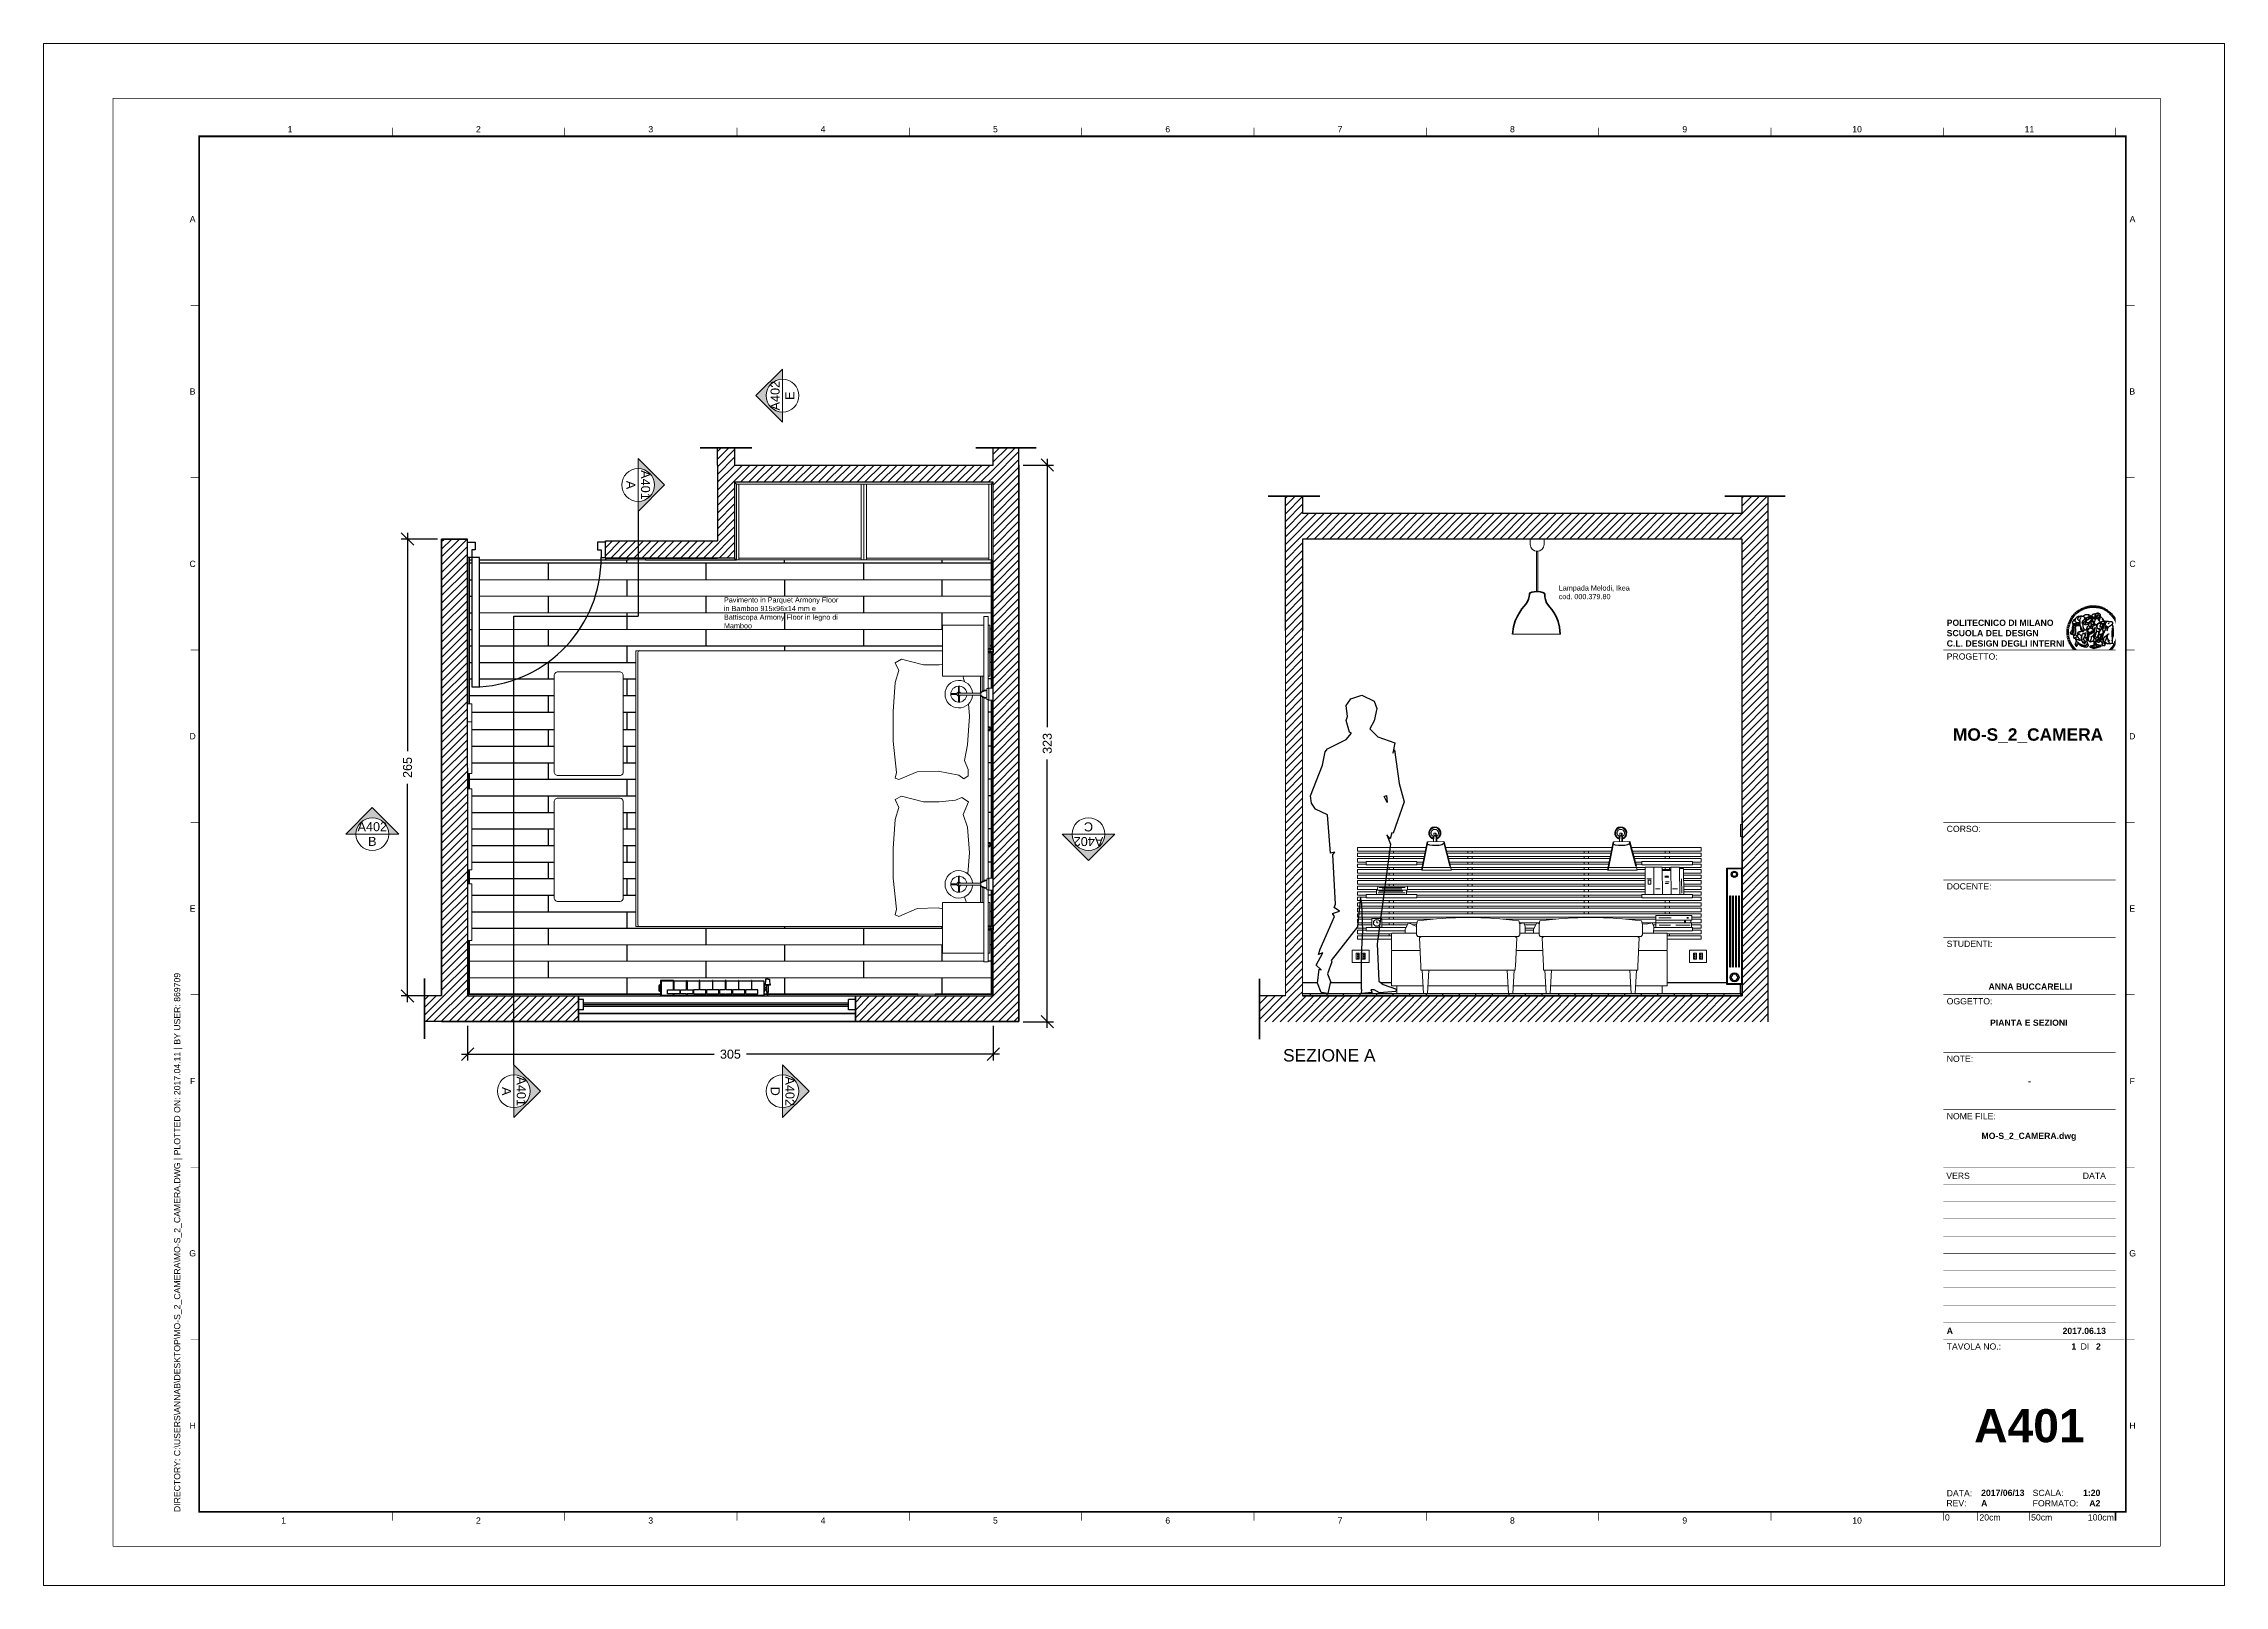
# Paper-space layout 'Layout1' of a CAD drawing. Header units: millimetres. Extents: x -21 to 612, y -12 to 435.
# The model-space entities are those that its viewports show. They can reach past a viewport. Long polylines and large blocks are cut down to what shows.
import ezdxf
from ezdxf.enums import TextEntityAlignment as Align

# ---------------------------------------------------------------- set-up
doc = ezdxf.new("R2010")
doc.units = ezdxf.units.MM
doc.set_wipeout_variables(frame=1)
for name, color, linetype, lineweight in [('A-FLOR-LEVL', 7, 'Continuous', 35), ('A-FURN', 8, 'Continuous', 18), ('A-PRSP-1', 7, 'Continuous', 40), ('A-SECT-MCUT', 7, 'Continuous', 35), ('A-WALL-FULL', 7, 'Continuous', 35), ('A-WALL-FULL-EXTR', 7, 'Continuous', 35), ('A-WALL-FULL-INTR', 7, 'Continuous', 35)]:
    doc.layers.add(name, color=color, linetype=linetype, lineweight=lineweight)
for name, color, linetype in [('G-ANNO-LOGO', 3, 'Continuous'), ('G-ANNO-TEXT', 3, 'Continuous'), ('G-ANNO-TTLB', 3, 'Continuous'), ('particolari', 6, 'Continuous'), ('persone', 81, 'Continuous')]:
    doc.layers.add(name, color=color, linetype=linetype)
doc.layers.add('G-ANNO-NPLT', color=210, linetype='Continuous', plot=False)
doc.styles.add('ARIAL', font='arial.ttf')
doc.styles.add('ARIAL-BOLD', font='')
doc.styles.add('E-ARIAL', font='arial.ttf')
doc.styles.get("Standard").update_dxf_attribs({"font": 'arial.ttf'})
doc.styles.get('ARIAL-BOLD').set_extended_font_data('Arial', bold=True)
doc.dimstyles.new('TICK_36', dxfattribs={"dimtxt": 2.6, "dimasz": 3.6, "dimexe": 1.8, "dimexo": 1.2, "dimgap": 1.8, "dimtad": 0, "dimdec": 0, "dimzin": 0, "dimdsep": 46, "dimtxsty": 'ARIAL', "dimblk": 'OBLIQUE', "dimcen": 1.8, "dimdle": 1.8, "dimclrd": 3, "dimclre": 4, "dimclrt": 3, "dimadec": 0, "dimazin": 0, "dimtfac": 1, "dimtdec": 0, "dimtmove": 1, "dimatfit": 3, "dimldrblk": 'OBLIQUE', "dimfxl": 1, "dimtfill": 1, "dimtolj": 1, "dimtzin": 0, "dimarcsym": 0})

psp = doc.layouts.get("Layout1")

# ---------------------------------------------------------------- texts
at = {"color": 3, "attachment_point": 1}
for s, width, insert, char_height in [('Pavimento in Parquet Armony Floor in Bamboo 915x96x14 mm e Battiscopa Armony Floor in legno di Mamboo', 35.197, (176.53, 274.58), 1.5), ('Lampada Melodi, Ikea\\Pcod. 000.379.80', 23.6577, (418.73, 278.04), 1.5), ('SEZIONE A', 57.2713, (338.75, 143.53), 3.6)]:
    psp.add_mtext_dynamic_manual_height_columns(s, width=width, gutter_width=12.5, heights=[0], dxfattribs=dict(at, insert=insert, char_height=char_height))

msp = doc.modelspace()

# ---------------------------------------------------------------- blocks, each defined once
blk = doc.blocks.new('A1_GRID_LAYOUT')
at = {"layer": 'G-ANNO-NPLT', "const_width": 0.18}
for points in [[(594, 0), (594, 420), (0, 420), (0, 0)], [(594, 0), (0, 0)]]:
    blk.add_lwpolyline(points, dxfattribs=at)
at = {"layer": 'G-ANNO-TTLB', "const_width": 0.18, "flags": 128}
for points in [[(81, 411.5), (81, 409)], [(131, 411.5), (131, 409)], [(181, 411.5), (181, 409)], [(231, 411.5), (231, 409)], [(281, 411.5), (281, 409)], [(331, 411.5), (331, 409)], [(381, 411.5), (381, 409)], [(431, 411.5), (431, 409)], [(481, 411.5), (481, 409)], [(531, 411.5), (531, 409)], [(581, 411.5), (581, 409)], [(0, 368.5), (0, 366)], [(25, 360), (22.5, 360)], [(584, 360), (586.5, 360)], [(25, 310), (22.5, 310)], [(584, 310), (586.5, 310)], [(25, 260), (22.5, 260)], [(584, 260), (586.5, 260)], [(25, 210), (22.5, 210)], [(584, 210), (586.5, 210)], [(25, 160), (22.5, 160)], [(584, 160), (586.5, 160)], [(25, 110), (22.5, 110)], [(584, 110), (586.5, 110)], [(25, 60), (22.5, 60)], [(584, 60), (586.5, 60)], [(81, 10), (81, 7.5)], [(131, 10), (131, 7.5)], [(181, 10), (181, 7.5)], [(231, 10), (231, 7.5)], [(281, 10), (281, 7.5)], [(331, 10), (331, 7.5)], [(381, 10), (381, 7.5)], [(431, 10), (431, 7.5)], [(481, 10), (481, 7.5)], [(531, 10), (531, 7.5)], [(581, 10), (581, 7.5)]]:
    blk.add_lwpolyline(points, dxfattribs=at)
at = {"layer": 'G-ANNO-TTLB', "const_width": 0.5, "flags": 128}
blk.add_lwpolyline([(25, 409), (25, 10), (584, 10), (584, 409)], close=True, dxfattribs=at)
at = {"layer": 'G-ANNO-TEXT', "style": 'ARIAL'}
for s, p in [('1', (51.35, 411.07)), ('2', (106, 411.07)), ('3', (156, 411.07)), ('4', (206, 411.07)), ('5', (256, 411.07)), ('6', (306, 411.07)), ('7', (356, 411.07)), ('8', (406, 411.07)), ('9', (456, 411.07)), ('10', (506, 411.07)), ('11', (556, 411.07)), ('A', (23.09, 385)), ('A', (585.91, 385)), ('B', (23.09, 335)), ('B', (585.84, 335)), ('C', (23.09, 285)), ('C', (585.91, 285)), ('D', (23.09, 235)), ('D', (585.84, 235)), ('E', (23.09, 185)), ('E', (585.84, 185)), ('F', (23.09, 135)), ('F', (585.84, 135)), ('G', (23.09, 85)), ('G', (585.94, 85)), ('H', (23.09, 35)), ('H', (585.91, 35)), ('1', (49.49, 7.51)), ('2', (106, 7.51)), ('3', (156, 7.51)), ('4', (206, 7.51)), ('5', (256, 7.51)), ('6', (306, 7.51)), ('7', (356, 7.51)), ('8', (406, 7.51)), ('9', (456, 7.51)), ('10', (506, 7.51))]:
    blk.add_text(s, height=1.8, dxfattribs=at).set_placement(p, align=Align.MIDDLE_CENTER)
at = {"layer": 'G-ANNO-TEXT', "insert": (17.7, 9.95), "char_height": 1.8, "attachment_point": 1, "rotation": 90, "style": 'ARIAL'}
blk.add_mtext_dynamic_manual_height_columns('DIRECTORY: C:\\\\USERS\\\\ANNAB\\\\DESKTOP\\\\MO-S_2_CAMERA\\\\MO-S_2_CAMERA.DWG | PLOTTED ON: 2017.04.11 | BY USER: 869709 ', width=412.209, gutter_width=9, heights=[0], dxfattribs=at)
blk = doc.blocks.new('logoPolimi')
for p, q in [((-1.32, 1.97), (-1.2, 1.8)), ((-1.22, 2.03), (-1.11, 1.85)), ((-1.13, 2.09), (-1.03, 1.9)), ((-1.03, 2.14), (-0.94, 1.95)), ((-0.93, 2.18), (-0.84, 1.99)), ((-0.83, 2.22), (-0.75, 2.03)), ((-0.72, 2.26), (-0.66, 2.06)), ((-0.61, 2.29), (-0.56, 2.09)), ((-0.51, 2.32), (-0.46, 2.11)), ((-0.4, 2.34), (-0.36, 2.13)), ((-0.29, 2.35), (-0.26, 2.14)), ((-0.18, 2.36), (-0.16, 2.15)), ((-0.07, 2.37), (-0.06, 2.16)), ((0.04, 2.37), (0.04, 2.16)), ((0.15, 2.36), (0.14, 2.16)), ((0.26, 2.36), (0.24, 2.15)), ((0.37, 2.34), (0.34, 2.13)), ((0.48, 2.32), (0.44, 2.12)), ((0.59, 2.3), (0.54, 2.09)), ((0.69, 2.27), (0.63, 2.07)), ((0.8, 2.23), (0.73, 2.03)), ((0.9, 2.19), (0.82, 2)), ((1, 2.15), (0.91, 1.96)), ((1.1, 2.1), (1, 1.91)), ((1.2, 2.04), (1.09, 1.86)), ((1.29, 1.99), (1.18, 1.81)), ((-2.37, 0.12), (-2.16, 0.11)), ((-2.37, 0.01), (-2.16, 0.01)), ((-2.36, 0.23), (-2.15, 0.21)), ((-2.35, 0.34), (-2.14, 0.31)), ((-2.33, 0.45), (-2.12, 0.41)), ((-2.3, 0.55), (-2.1, 0.51)), ((-2.28, 0.66), (-2.07, 0.6)), ((-2.24, 0.77), (-2.04, 0.7)), ((-2.2, 0.87), (-2.01, 0.79)), ((-2.16, 0.97), (-1.97, 0.89)), ((-2.11, 1.07), (-1.93, 0.98)), ((-2.06, 1.17), (-1.88, 1.07)), ((-2.01, 1.26), (-1.83, 1.15)), ((-1.94, 1.36), (-1.77, 1.24)), ((-1.88, 1.45), (-1.71, 1.32)), ((-1.84, 0.03), (-1.82, 0.35)), ((-1.81, 1.53), (-1.65, 1.4)), ((-1.74, 1.61), (-1.58, 1.47)), ((-1.73, 0.59), (-1.73, 0.59)), ((-1.73, 0.59), (-1.73, 0.59)), ((-1.66, 1.69), (-1.51, 1.54)), ((-1.65, 0.57), (-1.65, 0.57)), ((-1.59, 1.12), (-1.59, 1.12)), ((-1.58, 1.77), (-1.44, 1.61)), ((-1.51, 0.55), (-1.51, 0.55)), ((-1.51, 0.55), (-1.51, 0.55)), ((-1.49, 1.84), (-1.36, 1.68)), ((-1.41, 1.91), (-1.28, 1.74)), ((-1.31, 0.79), (-1.21, 0.75)), ((-1.21, 0.75), (-1.31, 0.79)), ((-1.21, 0.75), (-1.31, 0.79)), ((-1.21, 0.75), (-1.21, 0.75)), ((-1.21, 0.75), (-1.21, 0.75)), ((-1.19, 0.76), (-1.19, 0.76)), ((-1.19, 0.76), (-1.19, 0.76)), ((-1.17, 0.99), (-1.18, 0.99)), ((-1.18, 0.99), (-1.17, 0.99)), ((-1.16, 0.57), (-1.16, 0.57)), ((-1.16, 0.57), (-1.16, 0.57)), ((-1.1, 0.01), (-0.99, 0.06)), ((-0.99, 0.06), (-1.1, 0.01)), ((-0.99, 0.06), (-1.1, 0.01)), ((-0.99, 0.06), (-0.99, 0.06)), ((-0.99, 0.06), (-0.99, 0.06)), ((-0.97, 0.79), (-0.98, 0.79)), ((-0.89, 0.84), (-0.97, 0.79)), ((-0.97, 0.79), (-0.89, 0.84)), ((-0.96, 1.41), (-0.96, 1.41)), ((-0.96, 1.41), (-0.96, 1.41)), ((-0.89, 0.84), (-0.82, 0.87)), ((-0.82, 0.87), (-0.89, 0.84)), ((-0.89, 0.84), (-0.82, 0.87)), ((-0.88, 0.83), (-0.89, 0.84)), ((-0.85, 1.39), (-0.85, 1.39)), ((-0.85, 1.39), (-0.85, 1.39)), ((-0.84, 0.14), (-0.84, 0.14)), ((-0.77, 1.08), (-0.78, 1.08)), ((-0.78, 1.08), (-0.77, 1.08)), ((-0.61, 1.12), (-0.77, 1.08)), ((-0.77, 1.08), (-0.61, 1.12)), ((-0.77, 1.08), (-0.61, 1.12)), ((-0.75, 1.3), (-0.76, 1.29)), ((-0.76, 1.29), (-0.75, 1.3)), ((-0.65, 0.99), (-0.7, 0.96)), ((-0.69, 0.18), (-0.68, 0.18)), ((-0.66, 0.93), (-0.66, 0.93)), ((-0.66, 0.93), (-0.64, 0.93)), ((-0.66, 0.93), (-0.66, 0.93)), ((-0.66, 0.93), (-0.66, 0.93)), ((-0.63, 1.01), (-0.63, 1.01)), ((-0.63, 1.01), (-0.62, 1.01)), ((-0.63, 0.66), (-0.63, 0.66)), ((-0.6, 1.12), (-0.61, 1.12)), ((-0.61, 1.12), (-0.6, 1.12)), ((-0.61, 1.12), (-0.6, 1.12)), ((-0.61, 0.86), (-0.57, 0.85)), ((-0.57, 0.85), (-0.61, 0.86)), ((-0.61, 0.86), (-0.57, 0.85)), ((-0.53, 1.08), (-0.6, 1.12)), ((-0.6, 1.12), (-0.6, 1.11)), ((-0.6, 1.12), (-0.53, 1.08)), ((-0.57, 0.8), (-0.59, 0.8)), ((-0.57, 0.85), (-0.53, 0.84)), ((-0.57, 0.85), (-0.57, 0.85)), ((-0.57, 0.85), (-0.57, 0.85)), ((-0.57, 0.85), (-0.53, 0.84)), ((-0.56, 0.29), (-0.49, 0.48)), ((-0.56, 0.14), (-0.56, 0.29)), ((-0.5, 0.11), (-0.56, 0.14)), ((-0.53, 0.84), (-0.51, 0.84)), ((-0.53, 0.84), (-0.51, 0.84)), ((-0.53, 0.84), (-0.53, 0.84)), ((-0.51, 0.11), (-0.51, 0.11)), ((-0.51, 0.11), (-0.51, 0.11)), ((-0.34, 0.33), (-0.5, 0.11)), ((-0.49, 0.48), (-0.41, 0.55)), ((-0.42, 0.8), (-0.47, 0.79)), ((-0.42, 0.8), (-0.47, 0.79)), ((-0.47, 0.79), (-0.45, 0.76)), ((-0.47, 0.79), (-0.45, 0.76)), ((-0.45, 1.14), (-0.42, 1.11)), ((-0.42, 1.26), (-0.36, 1.22)), ((-0.41, 0.55), (-0.34, 0.49)), ((-0.4, 1.37), (-0.38, 1.38)), ((-0.39, 1.37), (-0.4, 1.37)), ((-0.35, 1.33), (-0.4, 1.37)), ((-0.39, 1.24), (-0.4, 1.23)), ((-0.38, 1.14), (-0.38, 1.14)), ((-0.34, 0.49), (-0.09, 0.48)), ((-0.16, 0.32), (-0.34, 0.33)), ((-0.14, 0.32), (-0.31, 0.34)), ((-0.28, 1.3), (-0.29, 1.3)), ((-0.28, 1.3), (-0.28, 1.3)), ((-0.16, 1.24), (-0.16, 1.25)), ((-0.16, 1.25), (-0.16, 1.25)), ((-0.16, 0.49), (-0.14, 0.64)), ((-0.06, 0.27), (-0.16, 0.32)), ((-0.1, 0.88), (-0.09, 0.87)), ((-0.08, 1.37), (-0.08, 1.38)), ((-0.08, 1.23), (-0.05, 1.21)), ((-0.05, 1.21), (-0.08, 1.23)), ((-0.08, 1.23), (-0.05, 1.21)), ((-0.03, 0.26), (-0.06, 0.27)), ((-0.05, 1.21), (-0.04, 1.21)), ((-0.04, 1.21), (-0.05, 1.21)), ((-0.04, 1.21), (-0.04, 1.21)), ((-0.04, 1.21), (-0.04, 1.21)), ((-0.04, 0.48), (-0.03, 0.26)), ((0.03, 1.15), (0.03, 1.15)), ((0.03, 0.66), (0.03, 0.67)), ((0.07, 0.58), (0.07, 0.57)), ((0.1, 1.18), (0.1, 1.18)), ((0.1, 0.84), (0.1, 0.84)), ((0.13, 1.32), (0.17, 1.19)), ((0.14, 0.71), (0.34, 0.65)), ((0.31, 0.56), (0.17, 0.63)), ((0.27, 1.61), (0.27, 1.61)), ((0.27, 1.61), (0.27, 1.61)), ((0.27, 1.61), (0.27, 1.61)), ((0.29, 1.29), (0.29, 1.29)), ((0.29, 1.29), (0.29, 1.29)), ((0.29, 1.29), (0.29, 1.29)), ((0.29, 1.29), (0.29, 1.29)), ((0.33, 0.49), (0.34, 0.49)), ((0.33, 0.03), (0.35, 0.03)), ((0.33, 0.03), (0.35, 0.03)), ((0.34, 0.65), (0.34, 0.64)), ((0.35, 0.03), (0.57, 0.06)), ((0.35, 0.03), (0.57, 0.06)), ((0.35, 0.03), (0.35, 0.03)), ((0.35, 0.03), (0.35, 0.03)), ((0.38, 1.36), (0.37, 1.35)), ((0.38, 0.34), (0.37, 0.34)), ((0.38, 0.34), (0.38, 0.34)), ((0.43, 0.67), (0.39, 0.64)), ((0.49, 1.05), (0.51, 1.13)), ((0.51, 1.13), (0.49, 1.05)), ((0.49, 1.05), (0.51, 1.13)), ((0.51, 1.31), (0.5, 1.29)), ((0.51, 1.13), (0.52, 1.23)), ((0.52, 1.23), (0.51, 1.23)), ((0.51, 1.23), (0.52, 1.23)), ((0.52, 1.23), (0.51, 1.13)), ((0.51, 1.13), (0.52, 1.23)), ((0.52, 1.24), (0.6, 1.37)), ((0.52, 1.23), (0.6, 1.36)), ((0.6, 1.36), (0.52, 1.23)), ((0.52, 1.23), (0.52, 1.23)), ((0.52, 1.23), (0.52, 1.24)), ((0.52, 1.23), (0.52, 1.23)), ((0.55, 1.07), (0.53, 1.06)), ((0.53, 1.04), (0.53, 1.06)), ((0.53, 1.05), (0.53, 1.04)), ((0.54, 0.3), (0.63, 0.32)), ((0.54, -0.08), (0.61, 0.06)), ((0.61, 0.06), (0.54, -0.08)), ((0.54, -0.08), (0.61, 0.06)), ((0.56, 0.19), (0.59, 0.21)), ((0.57, 1.07), (0.57, 1.07)), ((0.57, 1.07), (0.57, 1.07)), ((0.57, 1.07), (0.57, 1.07)), ((0.57, 1.07), (0.57, 1.07)), ((0.57, 1.07), (0.57, 1.07)), ((0.57, 1.07), (0.57, 1.07)), ((0.57, 1.07), (0.57, 1.07)), ((0.58, 0.3), (0.59, 0.29)), ((0.59, 0.78), (0.59, 0.79)), ((0.59, 0.79), (0.59, 0.79)), ((0.59, 0.79), (0.59, 0.79)), ((0.59, 0.79), (0.59, 0.78)), ((0.61, 0.06), (0.6, 0.07)), ((0.6, 0.07), (0.61, 0.06)), ((0.61, 0.06), (0.61, 0.07)), ((0.62, 0.21), (0.65, 0.22)), ((0.64, 1.37), (0.65, 1.37)), ((0.69, 0.86), (0.68, 0.86)), ((0.68, 0.86), (0.69, 0.86)), ((0.68, 0.76), (0.68, 0.76)), ((0.76, 0.26), (0.76, 0.26)), ((0.82, 0.35), (0.84, 0.36)), ((0.82, 0.35), (0.82, 0.35)), ((0.84, 0.36), (0.84, 0.37)), ((0.85, 0.34), (1.05, 0.35)), ((0.93, 1.05), (0.93, 1.05)), ((0.93, 1.05), (0.93, 1.05)), ((0.93, 1.05), (0.93, 1.04)), ((0.93, 1.05), (0.93, 1.05)), ((0.97, 0.66), (0.96, 0.66)), ((1.01, 0.97), (0.98, 0.96)), ((1.17, 0.96), (1.17, 0.95)), ((1.17, 0.95), (1.17, 0.95)), ((1.38, 1.92), (1.26, 1.75)), ((1.34, 0.37), (1.26, 0.04)), ((1.27, 0.37), (1.27, 0.38)), ((1.28, 0.95), (1.28, 0.95)), ((1.47, 1.86), (1.34, 1.69)), ((1.37, 0.73), (1.46, 0.81)), ((1.41, 0.4), (1.41, 0.41)), ((1.56, 1.79), (1.42, 1.63)), ((1.64, 1.71), (1.49, 1.56)), ((1.49, 0.9), (1.57, 0.92)), ((1.72, 1.63), (1.56, 1.49)), ((1.67, 0.6), (1.57, 0.53)), ((1.79, 1.55), (1.63, 1.41)), ((1.86, 1.47), (1.7, 1.34)), ((1.93, 1.38), (1.76, 1.26)), ((1.99, 1.29), (1.81, 1.17)), ((2.05, 1.19), (1.87, 1.09)), ((2.1, 1.1), (1.92, 1)), ((2.15, 1), (1.96, 0.91)), ((2.19, 0.9), (2, 0.82)), ((2.23, 0.79), (2.04, 0.72)), ((2.27, 0.69), (2.07, 0.63)), ((2.3, 0.58), (2.09, 0.53)), ((2.32, 0.47), (2.12, 0.43)), ((2.34, 0.37), (2.13, 0.33)), ((2.36, 0.26), (2.15, 0.23)), ((2.37, 0.15), (2.16, 0.13)), ((2.37, 0.04), (2.16, 0.03)), ((-2.37, -0.1), (-2.16, -0.09)), ((-2.36, -0.21), (-2.15, -0.19)), ((-2.35, -0.32), (-2.14, -0.29)), ((-2.33, -0.43), (-2.12, -0.39)), ((-2.31, -0.54), (-2.1, -0.49)), ((-2.28, -0.65), (-2.08, -0.59)), ((-2.25, -0.75), (-2.05, -0.69)), ((-2.21, -0.86), (-2.02, -0.78)), ((-2.17, -0.96), (-1.98, -0.87)), ((-2.12, -1.06), (-1.93, -0.96)), ((-2.07, -1.16), (-1.89, -1.05)), ((-2.04, -0.15), (-1.97, -0.2)), ((-2.01, -1.25), (-1.84, -1.14)), ((-1.95, -1.34), (-1.78, -1.22)), ((-1.89, -1.43), (-1.72, -1.31)), ((-1.82, -1.52), (-1.66, -1.38)), ((-1.75, -1.6), (-1.59, -1.46)), ((-1.67, -1.68), (-1.52, -1.53)), ((-1.58, -0.12), (-1.6, -0.18)), ((-1.6, -0.18), (-1.58, -0.28)), ((-1.57, -0.54), (-1.59, -0.54)), ((-1.59, -0.54), (-1.59, -0.54)), ((-1.59, -1.76), (-1.45, -1.6)), ((-1.56, -0.32), (-1.56, -0.31)), ((-1.56, -0.31), (-1.56, -0.31)), ((-1.53, -0.65), (-1.53, -0.65)), ((-1.53, -0.65), (-1.53, -0.65)), ((-1.51, -1.83), (-1.37, -1.67)), ((-1.48, -0.86), (-1.48, -0.85)), ((-1.42, -0.37), (-1.42, -0.37)), ((-1.42, -1.9), (-1.29, -1.73)), ((-1.38, -0.46), (-1.38, -0.46)), ((-1.33, -1.96), (-1.21, -1.79)), ((-1.31, -0.24), (-1.31, -0.23)), ((-1.31, -0.23), (-1.31, -0.24)), ((-1.24, -2.02), (-1.13, -1.84)), ((-1.23, -0.19), (-1.23, -0.19)), ((-1.23, -0.19), (-1.23, -0.19)), ((-1.23, -0.19), (-1.23, -0.19)), ((-1.23, -0.19), (-1.23, -0.19)), ((-1.14, -2.08), (-1.04, -1.89)), ((-1.04, -2.13), (-0.95, -1.94)), ((-1.01, -0.39), (-1.02, -0.39)), ((-1.02, -0.39), (-1.01, -0.39)), ((-1.02, -0.7), (-1.02, -0.7)), ((-1.02, -0.7), (-1.02, -0.7)), ((-1.02, -0.7), (-1.02, -0.7)), ((-0.79, -0.51), (-0.83, -0.58)), ((-0.83, -0.58), (-0.79, -0.51)), ((-0.83, -0.58), (-0.79, -0.51)), ((-0.78, -1.05), (-0.83, -0.94)), ((-0.83, -0.94), (-0.78, -1.05)), ((-0.83, -0.94), (-0.83, -0.94)), ((-0.83, -0.94), (-0.78, -1.05)), ((-0.82, -1.23), (-0.82, -1.23)), ((-0.82, -1.23), (-0.77, -1.23)), ((-0.77, -1.23), (-0.82, -1.23)), ((-0.82, -1.23), (-0.82, -1.23)), ((-0.77, -1.23), (-0.82, -1.23)), ((-0.75, -0.96), (-0.8, -0.89)), ((-0.8, -0.89), (-0.79, -0.92)), ((-0.79, -0.92), (-0.8, -0.89)), ((-0.8, -0.89), (-0.75, -0.96)), ((-0.79, -0.92), (-0.8, -0.89)), ((-0.8, -0.89), (-0.8, -0.89)), ((-0.8, -0.89), (-0.75, -0.96)), ((-0.79, -0.92), (-0.78, -0.95)), ((-0.78, -0.95), (-0.79, -0.92)), ((-0.78, -0.95), (-0.79, -0.92)), ((-0.77, -0.49), (-0.78, -0.48)), ((-0.78, -0.48), (-0.77, -0.49)), ((-0.78, -0.95), (-0.76, -1)), ((-0.76, -1), (-0.78, -0.95)), ((-0.76, -1), (-0.78, -0.95)), ((-0.71, -0.89), (-0.75, -0.87)), ((-0.75, -0.87), (-0.71, -0.89)), ((-0.75, -0.87), (-0.71, -0.89)), ((-0.72, -1.01), (-0.75, -0.96)), ((-0.75, -0.96), (-0.72, -1.01)), ((-0.75, -0.96), (-0.72, -1.01)), ((-0.64, -0.93), (-0.71, -0.89)), ((-0.71, -0.89), (-0.64, -0.93)), ((-0.71, -0.89), (-0.64, -0.93)), ((-0.66, -0.53), (-0.66, -0.53)), ((-0.66, -0.53), (-0.66, -0.53)), ((-0.66, -0.53), (-0.66, -0.53)), ((-0.39, -0.81), (-0.51, -0.69)), ((-0.51, -1.04), (-0.5, -1.04)), ((-0.48, -0.42), (-0.48, -0.42)), ((-0.48, -0.42), (-0.48, -0.42)), ((-0.48, -0.42), (-0.48, -0.42)), ((-0.41, -0.51), (-0.41, -0.51)), ((-0.38, -0.05), (-0.39, -0.12)), ((-0.39, -0.12), (-0.37, -0.1)), ((-0.35, -0.14), (-0.37, -0.08)), ((-0.37, -0.09), (-0.37, -0.09)), ((-0.33, -0.12), (-0.35, -0.14)), ((-0.32, -0.14), (-0.35, -0.14)), ((-0.35, -0.18), (-0.34, -0.22)), ((-0.34, -0.08), (-0.29, -0.16)), ((-0.34, -0.22), (-0.34, -0.22)), ((-0.27, -0.17), (-0.32, -0.14)), ((-0.25, -0.91), (-0.26, -0.9)), ((-0.26, -1.29), (0.1, -1.2)), ((0.1, -1.2), (-0.26, -1.29)), ((0.08, -1.4), (-0.26, -1.29)), ((-0.26, -1.29), (0.08, -1.4)), ((-0.26, -1.38), (-0.26, -1.29)), ((-0.26, -1.29), (-0.26, -1.29)), ((-0.26, -1.29), (-0.26, -1.38)), ((-0.26, -1.29), (0.08, -1.4)), ((-0.26, -1.29), (-0.26, -1.29)), ((0.08, -1.49), (-0.26, -1.38)), ((-0.26, -1.38), (0.09, -1.49)), ((-0.14, -0.15), (-0.16, -0.13)), ((-0.11, -0.04), (-0.12, -0.05)), ((-0.04, -0.41), (-0.01, -0.44)), ((-0.01, -0.44), (-0.04, -0.41)), ((-0.04, -0.41), (-0.01, -0.44)), ((0.07, -0.84), (0.07, -0.84)), ((0.07, -0.84), (0.07, -0.84)), ((0.1, -1.2), (0.08, -1.32)), ((0.08, -1.32), (0.13, -1.2)), ((0.08, -1.4), (0.72, -1.22)), ((0.72, -1.22), (0.08, -1.4)), ((0.08, -1.4), (0.72, -1.22)), ((0.72, -1.31), (0.08, -1.49)), ((0.08, -1.44), (0.08, -1.4)), ((0.08, -1.4), (0.08, -1.44)), ((0.08, -1.4), (0.08, -1.49)), ((0.08, -1.49), (0.08, -1.44)), ((0.08, -1.44), (0.08, -1.44)), ((0.08, -1.44), (0.08, -1.45)), ((0.08, -1.45), (0.08, -1.46)), ((0.08, -1.46), (0.08, -1.49)), ((0.1, -1.01), (0.09, -0.86)), ((0.1, -1.01), (0.09, -0.86)), ((0.09, -1.49), (0.72, -1.31)), ((0.1, -1.2), (0.12, -1.04)), ((0.12, -1.04), (0.1, -1.2)), ((0.13, -1.2), (0.1, -1.2)), ((0.1, -1.2), (0.13, -1.2)), ((0.13, -1.2), (0.1, -1.2)), ((0.1, -1.2), (0.1, -1.2)), ((0.11, -0.44), (0.11, -0.44)), ((0.11, -0.44), (0.11, -0.44)), ((0.12, -0.21), (0.12, -0.21)), ((0.12, -0.21), (0.12, -0.21)), ((0.12, -0.21), (0.12, -0.21)), ((0.12, -0.21), (0.12, -0.21)), ((0.12, -0.21), (0.12, -0.21)), ((0.12, -0.21), (0.12, -0.21)), ((0.12, -0.21), (0.12, -0.21)), ((0.12, -0.21), (0.12, -0.21)), ((0.12, -0.21), (0.12, -0.21)), ((0.12, -0.21), (0.12, -0.21)), ((0.12, -0.21), (0.12, -0.21)), ((0.12, -0.21), (0.12, -0.21)), ((0.12, -0.21), (0.12, -0.21)), ((0.12, -0.56), (0.14, -0.53)), ((0.14, -0.53), (0.12, -0.56)), ((0.12, -0.56), (0.14, -0.53)), ((0.12, -1.04), (0.12, -1.04)), ((0.12, -1.04), (0.12, -1.04)), ((0.12, -1.04), (0.12, -1.04)), ((0.21, -0.99), (0.13, -1.2)), ((0.13, -1.2), (0.21, -0.99)), ((0.36, -1.14), (0.13, -1.2)), ((0.13, -1.2), (0.26, -1.17)), ((0.14, -0.53), (0.16, -0.49)), ((0.16, -0.49), (0.14, -0.53)), ((0.14, -0.53), (0.16, -0.49)), ((0.16, -0.49), (0.16, -0.49)), ((0.16, -0.49), (0.16, -0.49)), ((0.28, -1.19), (0.21, -0.99)), ((0.21, -0.99), (0.31, -1.27)), ((0.24, -0.17), (0.24, -0.16)), ((0.24, -0.16), (0.24, -0.17)), ((0.25, -0.84), (0.25, -0.88)), ((0.25, -0.88), (0.25, -0.84)), ((0.25, -0.88), (0.25, -0.84)), ((0.25, -0.88), (0.29, -1.17)), ((0.26, -0.88), (0.25, -0.88)), ((0.31, -1.27), (0.25, -0.88)), ((0.26, -1.17), (0.28, -1.16)), ((0.28, -1.16), (0.36, -1.14)), ((0.29, -1.17), (0.28, -1.19)), ((0.36, -1.14), (0.72, -1.22)), ((0.72, -1.22), (0.36, -1.14)), ((0.49, -0.31), (0.49, -0.31)), ((0.49, -0.31), (0.49, -0.31)), ((0.5, -0.27), (0.5, -0.27)), ((0.51, -0.27), (0.51, -0.27)), ((0.72, -0.81), (0.75, -0.89)), ((0.72, -1.22), (0.72, -1.31)), ((0.72, -1.31), (0.72, -1.22)), ((0.74, -0.23), (0.74, -0.23)), ((0.74, -0.23), (0.75, -0.24)), ((0.75, -0.23), (0.75, -0.23)), ((0.86, -0.25), (0.82, -0.34)), ((0.87, -0.22), (0.86, -0.23)), ((0.87, -0.22), (0.86, -0.25)), ((0.96, -0.58), (0.96, -0.57)), ((1.09, -2.11), (0.99, -1.92)), ((1.05, -1.05), (1.04, -1.05)), ((1.19, -2.05), (1.08, -1.87)), ((1.28, -2), (1.17, -1.82)), ((1.37, -1.93), (1.25, -1.76)), ((1.31, -0.27), (1.3, -0.26)), ((1.3, -0.26), (1.3, -0.26)), ((1.3, -0.26), (1.3, -0.26)), ((1.3, -0.26), (1.31, -0.27)), ((1.3, -0.26), (1.3, -0.26)), ((1.46, -1.87), (1.33, -1.7)), ((1.54, -1.8), (1.41, -1.64)), ((1.63, -1.72), (1.48, -1.57)), ((1.71, -1.65), (1.55, -1.5)), ((1.78, -1.57), (1.62, -1.43)), ((1.85, -1.48), (1.69, -1.35)), ((1.92, -1.39), (1.75, -1.27)), ((1.98, -1.3), (1.81, -1.19)), ((2.04, -1.21), (1.86, -1.1)), ((2.09, -1.11), (1.91, -1.01)), ((2.14, -1.01), (1.95, -0.92)), ((2.19, -0.91), (1.99, -0.83)), ((2.23, -0.81), (2.03, -0.74)), ((2.26, -0.7), (2.06, -0.64)), ((2.29, -0.6), (2.09, -0.55)), ((2.32, -0.49), (2.11, -0.45)), ((2.34, -0.38), (2.13, -0.35)), ((2.35, -0.27), (2.15, -0.25)), ((2.37, -0.08), (2.16, -0.07)), ((2.36, -0.16), (2.16, -0.15)), ((-0.94, -2.18), (-0.86, -1.98)), ((-0.84, -2.22), (-0.77, -2.02)), ((-0.74, -2.25), (-0.67, -2.05)), ((-0.63, -2.29), (-0.57, -2.08)), ((-0.52, -2.31), (-0.48, -2.11)), ((-0.42, -2.33), (-0.38, -2.13)), ((-0.31, -2.35), (-0.28, -2.14)), ((-0.2, -2.36), (-0.18, -2.15)), ((-0.09, -2.37), (-0.08, -2.16)), ((0.03, -2.37), (0.02, -2.16)), ((0.14, -2.37), (0.12, -2.16)), ((0.25, -2.36), (0.22, -2.15)), ((0.35, -2.34), (0.32, -2.14)), ((0.46, -2.32), (0.42, -2.12)), ((0.57, -2.3), (0.52, -2.1)), ((0.68, -2.27), (0.62, -2.07)), ((0.78, -2.24), (0.71, -2.04)), ((0.89, -2.2), (0.81, -2)), ((0.99, -2.15), (0.9, -1.96))]:
    blk.add_line(p, q)
for points in [[(-1.9, 0.12), (-1.94, 0.02), (-2.05, -0.09), (-2.05, -0.09)], [(-1.86, 0.38), (-1.86, 0.38), (-1.87, 0.19), (-1.9, 0.12)], [(-1.76, 0.6), (-1.76, 0.6), (-1.84, 0.57), (-1.86, 0.38)], [(-1.86, -0.04), (-1.84, 0.02), (-1.84, 0.03), (-1.84, 0.03)], [(-1.82, 0.78), (-1.83, 0.8), (-1.85, 0.86), (-1.83, 0.88)], [(-1.82, 0.78), (-1.83, 0.8), (-1.85, 0.86), (-1.83, 0.88)], [(-1.83, 0.88), (-1.81, 0.9), (-1.76, 0.96), (-1.76, 0.96)], [(-1.83, 0.88), (-1.81, 0.9), (-1.76, 0.96), (-1.76, 0.96)], [(-1.76, 0.6), (-1.83, 0.7), (-1.78, 0.74), (-1.78, 0.74)], [(-1.78, 0.74), (-1.79, 0.74), (-1.83, 0.7), (-1.76, 0.6)], [(-1.78, 0.74), (-1.8, 0.76), (-1.81, 0.78), (-1.82, 0.78)], [(-1.78, 0.74), (-1.8, 0.76), (-1.81, 0.78), (-1.82, 0.78)], [(-1.82, 0.35), (-1.81, 0.5), (-1.73, 0.59), (-1.73, 0.59)], [(-1.82, -0.19), (-1.73, -0.07), (-1.75, 0.14), (-1.75, 0.3)], [(-1.75, 0.33), (-1.75, 0.17), (-1.73, -0.05), (-1.8, -0.17)], [(-1.78, 0.74), (-1.75, 0.72), (-1.72, 0.69), (-1.68, 0.7)], [(-1.68, 0.7), (-1.72, 0.69), (-1.75, 0.72), (-1.78, 0.74)], [(-1.68, 0.7), (-1.72, 0.69), (-1.75, 0.72), (-1.78, 0.74)], [(-1.78, 0.74), (-1.78, 0.74), (-1.78, 0.74), (-1.78, 0.74)], [(-1.76, 0.96), (-1.68, 1.1), (-1.59, 1.12), (-1.59, 1.12)], [(-1.76, 0.96), (-1.68, 1.1), (-1.6, 1.12), (-1.6, 1.12)], [(-1.73, 0.59), (-1.74, 0.59), (-1.75, 0.6), (-1.76, 0.6)], [(-1.73, 0.59), (-1.74, 0.59), (-1.75, 0.6), (-1.76, 0.6)], [(-1.75, 0.3), (-1.76, 0.47), (-1.65, 0.57), (-1.65, 0.57)], [(-1.65, 0.57), (-1.65, 0.57), (-1.76, 0.5), (-1.75, 0.33)], [(-1.65, 0.57), (-1.68, 0.58), (-1.7, 0.58), (-1.73, 0.59)], [(-1.65, 0.57), (-1.68, 0.58), (-1.7, 0.58), (-1.73, 0.59)], [(-1.5, 0.71), (-1.53, 0.74), (-1.61, 0.71), (-1.68, 0.7)], [(-1.68, 0.7), (-1.61, 0.71), (-1.53, 0.73), (-1.5, 0.71)], [(-1.5, 0.71), (-1.53, 0.73), (-1.61, 0.71), (-1.68, 0.7)], [(-1.51, 0.55), (-1.56, 0.56), (-1.61, 0.56), (-1.65, 0.57)], [(-1.65, 0.57), (-1.61, 0.56), (-1.56, 0.56), (-1.51, 0.55)], [(-1.51, 0.55), (-1.56, 0.56), (-1.61, 0.56), (-1.65, 0.57)], [(-1.59, 1.12), (-1.6, 1.06), (-1.61, 0.99), (-1.61, 0.97)], [(-1.61, 0.97), (-1.61, 0.99), (-1.6, 1.06), (-1.59, 1.12)], [(-1.61, 0.97), (-1.61, 0.99), (-1.6, 1.06), (-1.59, 1.12)], [(-1.61, 0.97), (-1.61, 0.95), (-1.56, 0.88), (-1.54, 0.87)], [(-1.54, 0.87), (-1.56, 0.88), (-1.61, 0.95), (-1.61, 0.97)], [(-1.54, 0.87), (-1.56, 0.88), (-1.61, 0.96), (-1.61, 0.97)], [(-1.59, 1.12), (-1.59, 1.13), (-1.59, 1.15), (-1.58, 1.16)], [(-1.59, 1.12), (-1.59, 1.13), (-1.59, 1.15), (-1.58, 1.16)], [(-1.58, 1.16), (-1.57, 1.21), (-1.52, 1.23), (-1.49, 1.25)], [(-1.58, 1.16), (-1.57, 1.21), (-1.52, 1.23), (-1.49, 1.25)], [(-1.58, 0.36), (-1.58, 0.48), (-1.51, 0.55), (-1.51, 0.55)], [(-1.51, 0.55), (-1.51, 0.55), (-1.58, 0.48), (-1.58, 0.36)], [(-1.51, 0.55), (-1.51, 0.55), (-1.58, 0.48), (-1.58, 0.36)], [(-1.55, 0.04), (-1.55, 0.08), (-1.58, 0.25), (-1.58, 0.36)], [(-1.58, 0.36), (-1.58, 0.25), (-1.55, 0.08), (-1.55, 0.04)], [(-1.58, 0.36), (-1.58, 0.25), (-1.55, 0.08), (-1.55, 0.04)], [(-1.58, -0.12), (-1.57, -0.06), (-1.55, 0.02), (-1.55, 0.04)], [(-1.55, 0.04), (-1.55, 0.02), (-1.57, -0.06), (-1.58, -0.12)], [(-1.55, 0.04), (-1.55, 0.02), (-1.56, -0.04), (-1.57, -0.1)], [(-1.54, 0.87), (-1.52, 0.85), (-1.47, 0.83), (-1.44, 0.83)], [(-1.44, 0.83), (-1.47, 0.83), (-1.52, 0.85), (-1.54, 0.87)], [(-1.45, 0.83), (-1.47, 0.83), (-1.52, 0.85), (-1.54, 0.87)], [(-1.51, 0.55), (-1.33, 0.54), (-1.16, 0.57), (-1.16, 0.57)], [(-1.16, 0.57), (-1.16, 0.57), (-1.33, 0.54), (-1.51, 0.55)], [(-1.16, 0.57), (-1.16, 0.57), (-1.33, 0.54), (-1.51, 0.55)], [(-1.5, 0.71), (-1.46, 0.68), (-1.4, 0.62), (-1.33, 0.66)], [(-1.33, 0.66), (-1.4, 0.62), (-1.46, 0.68), (-1.5, 0.71)], [(-1.33, 0.66), (-1.4, 0.62), (-1.46, 0.68), (-1.5, 0.71)], [(-1.49, 1.25), (-1.46, 1.26), (-1.42, 1.33), (-1.39, 1.36)], [(-1.49, 1.25), (-1.46, 1.27), (-1.43, 1.34), (-1.39, 1.36)], [(-1.31, 0.79), (-1.33, 0.79), (-1.42, 0.83), (-1.45, 0.83)], [(-1.44, 0.83), (-1.42, 0.83), (-1.33, 0.79), (-1.31, 0.79)], [(-1.31, 0.79), (-1.33, 0.79), (-1.42, 0.83), (-1.44, 0.83)], [(-1.35, 1.1), (-1.4, 1.17), (-1.36, 1.23), (-1.29, 1.31)], [(-1.29, 1.31), (-1.36, 1.23), (-1.4, 1.17), (-1.35, 1.1)], [(-1.35, 1.1), (-1.4, 1.17), (-1.36, 1.23), (-1.29, 1.31)], [(-1.39, 1.36), (-1.35, 1.38), (-1.26, 1.4), (-1.19, 1.41)], [(-1.39, 1.36), (-1.35, 1.38), (-1.26, 1.4), (-1.19, 1.41)], [(-1.18, 0.99), (-1.24, 0.97), (-1.3, 1.03), (-1.35, 1.1)], [(-1.35, 1.1), (-1.3, 1.03), (-1.24, 0.97), (-1.18, 0.99)], [(-1.18, 1), (-1.24, 0.97), (-1.3, 1.03), (-1.35, 1.1)], [(-1.33, 0.66), (-1.28, 0.7), (-1.23, 0.73), (-1.21, 0.75)], [(-1.21, 0.75), (-1.23, 0.73), (-1.28, 0.7), (-1.33, 0.66)], [(-1.21, 0.75), (-1.23, 0.73), (-1.28, 0.7), (-1.33, 0.66)], [(-1.29, 1.31), (-1.22, 1.39), (-1.01, 1.41), (-0.96, 1.41)], [(-0.96, 1.41), (-1.01, 1.41), (-1.22, 1.39), (-1.29, 1.31)], [(-1.29, 1.31), (-1.22, 1.39), (-1.01, 1.41), (-0.96, 1.41)], [(-1.24, -0.02), (-1.21, -0.01), (-1.1, 0.01), (-1.1, 0.01)], [(-1.1, 0.01), (-1.1, 0.01), (-1.21, -0.01), (-1.24, -0.02)], [(-1.1, 0.01), (-1.1, 0.01), (-1.21, -0.01), (-1.24, -0.02)], [(-1.21, 0.75), (-1.2, 0.75), (-1.19, 0.76), (-1.19, 0.76)], [(-1.19, 0.76), (-1.19, 0.76), (-1.2, 0.75), (-1.21, 0.75)], [(-1.19, 0.76), (-1.19, 0.76), (-1.2, 0.76), (-1.21, 0.75)], [(-1.19, 1.41), (-1.11, 1.43), (-0.97, 1.41), (-0.97, 1.41)], [(-1.19, 1.41), (-1.12, 1.43), (-0.98, 1.41), (-0.98, 1.41)], [(-1.19, 0.76), (-1.19, 0.77), (-1.18, 0.78), (-1.18, 0.79)], [(-1.18, 0.79), (-1.18, 0.78), (-1.19, 0.77), (-1.19, 0.76)], [(-1.19, 0.76), (-1.19, 0.77), (-1.19, 0.78), (-1.18, 0.79)], [(-1.18, 0.68), (-1.18, 0.68), (-1.19, 0.71), (-1.19, 0.76)], [(-1.19, 0.76), (-1.19, 0.71), (-1.18, 0.68), (-1.18, 0.68)], [(-1.18, 0.68), (-1.18, 0.68), (-1.19, 0.71), (-1.19, 0.76)], [(-1.18, 0.97), (-1.18, 0.97), (-1.18, 0.98), (-1.17, 0.99)], [(-1.17, 0.99), (-1.18, 0.98), (-1.18, 0.97), (-1.18, 0.97)], [(-1.18, 0.97), (-1.18, 0.97), (-1.18, 0.98), (-1.17, 0.99)], [(-1.18, 0.79), (-1.17, 0.86), (-1.18, 0.95), (-1.18, 0.97)], [(-1.18, 0.97), (-1.18, 0.95), (-1.17, 0.86), (-1.18, 0.79)], [(-1.18, 0.79), (-1.17, 0.86), (-1.18, 0.95), (-1.18, 0.97)], [(-1.16, 0.57), (-1.17, 0.6), (-1.18, 0.64), (-1.18, 0.68)], [(-1.18, 0.68), (-1.18, 0.64), (-1.17, 0.6), (-1.16, 0.57)], [(-1.16, 0.57), (-1.17, 0.6), (-1.18, 0.64), (-1.18, 0.68)], [(-1.17, 0.99), (-1.17, 1.03), (-1.16, 1.09), (-1.14, 1.13)], [(-1.09, 0.42), (-1.1, 0.44), (-1.14, 0.48), (-1.16, 0.57)], [(-1.16, 0.57), (-1.14, 0.48), (-1.1, 0.44), (-1.09, 0.42)], [(-1.09, 0.42), (-1.1, 0.44), (-1.14, 0.48), (-1.16, 0.57)], [(-1.14, 1.13), (-1.12, 1.18), (-1.05, 1.31), (-1.05, 1.31)], [(-1.12, 0.46), (-1.12, 0.46), (-1.13, 0.38), (-1.11, 0.26)], [(-1.11, 0.26), (-1.08, 0.14), (-1.05, 0.03), (-1.05, 0.03)], [(-1.02, 0.32), (-1.02, 0.32), (-1.08, 0.4), (-1.09, 0.42)], [(-1.09, 0.42), (-1.08, 0.4), (-1.02, 0.32), (-1.02, 0.32)], [(-1.02, 0.32), (-1.02, 0.32), (-1.08, 0.4), (-1.09, 0.42)], [(-0.98, 0.2), (-0.98, 0.21), (-1.02, 0.32), (-1.02, 0.32)], [(-1.02, 0.32), (-1.02, 0.32), (-0.98, 0.21), (-0.98, 0.2)], [(-0.98, 0.2), (-0.98, 0.21), (-1.02, 0.32), (-1.02, 0.32)], [(-1.01, 0.12), (-1, 0.16), (-0.98, 0.19), (-0.98, 0.2)], [(-0.98, 0.2), (-0.98, 0.19), (-1, 0.16), (-1.01, 0.12)], [(-1.01, 0.12), (-1, 0.16), (-0.98, 0.19), (-0.98, 0.2)], [(-0.99, 0.06), (-1, 0.07), (-1.01, 0.1), (-1.01, 0.12)], [(-1.01, 0.12), (-1.01, 0.1), (-1, 0.07), (-0.99, 0.06)], [(-0.99, 0.06), (-1, 0.07), (-1.01, 0.1), (-1.01, 0.12)], [(-0.99, 0.06), (-0.99, 0.06), (-0.99, 0.06), (-0.98, 0.05)], [(-0.98, 0.05), (-0.99, 0.06), (-0.99, 0.06), (-0.99, 0.06)], [(-0.99, 0.05), (-0.99, 0.06), (-0.99, 0.06), (-0.99, 0.06)], [(-0.95, 0.02), (-0.96, 0.03), (-0.97, 0.04), (-0.99, 0.05)], [(-0.98, 1.41), (-0.98, 1.41), (-0.97, 1.41), (-0.96, 1.41)], [(-0.98, 0.81), (-0.94, 0.85), (-0.92, 0.93), (-0.91, 0.97)], [(-0.91, 0.97), (-0.92, 0.93), (-0.94, 0.85), (-0.98, 0.81)], [(-0.91, 0.97), (-0.92, 0.93), (-0.94, 0.85), (-0.98, 0.81)], [(-0.98, 0.79), (-0.98, 0.81), (-0.98, 0.81), (-0.98, 0.81)], [(-0.98, 0.81), (-0.98, 0.81), (-0.98, 0.81), (-0.98, 0.79)], [(-0.98, 0.81), (-0.98, 0.81), (-0.98, 0.81), (-0.98, 0.79)], [(-0.98, 0.79), (-0.98, 0.79), (-0.98, 0.78), (-0.97, 0.77)], [(-0.98, 0.79), (-0.98, 0.79), (-0.98, 0.78), (-0.97, 0.77)], [(-0.98, 0.05), (-0.97, 0.04), (-0.96, 0.03), (-0.95, 0.02)], [(-0.95, 0.02), (-0.96, 0.03), (-0.97, 0.04), (-0.98, 0.05)], [(-0.97, 1.41), (-0.97, 1.41), (-0.97, 1.41), (-0.96, 1.41)], [(-0.97, 0.77), (-0.96, 0.74), (-0.91, 0.64), (-0.91, 0.57)], [(-0.97, 0.77), (-0.96, 0.74), (-0.91, 0.64), (-0.91, 0.57)], [(-0.96, 1.41), (-0.94, 1.41), (-0.9, 1.41), (-0.85, 1.39)], [(-0.96, 1.41), (-0.94, 1.41), (-0.9, 1.41), (-0.85, 1.39)], [(-0.95, 0.02), (-0.94, 0.01), (-0.92, 0.01), (-0.9, 0.01)], [(-0.9, 0.01), (-0.92, 0.01), (-0.94, 0.01), (-0.95, 0.02)], [(-0.91, 0.01), (-0.92, 0.01), (-0.94, 0.01), (-0.95, 0.02)], [(-0.91, 0.97), (-0.89, 1), (-0.87, 1.01), (-0.84, 1.02)], [(-0.84, 1.02), (-0.87, 1.01), (-0.89, 1), (-0.91, 0.97)], [(-0.84, 1.02), (-0.87, 1.01), (-0.89, 1.01), (-0.91, 0.97)], [(-0.91, 0.57), (-0.91, 0.5), (-0.9, 0.43), (-0.88, 0.37)], [(-0.91, 0.57), (-0.91, 0.5), (-0.9, 0.43), (-0.88, 0.37)], [(-0.87, 0.03), (-0.87, 0.03), (-0.89, 0.01), (-0.91, 0.01)], [(-0.9, 0.01), (-0.89, 0.01), (-0.87, 0.03), (-0.87, 0.03)], [(-0.87, 0.03), (-0.87, 0.03), (-0.89, 0.01), (-0.9, 0.01)], [(-0.88, 0.84), (-0.88, 0.84), (-0.89, 0.79), (-0.88, 0.77)], [(-0.88, 0.77), (-0.89, 0.79), (-0.88, 0.83), (-0.88, 0.83)], [(-0.74, 0.66), (-0.85, 0.67), (-0.88, 0.77), (-0.88, 0.77)], [(-0.88, 0.77), (-0.88, 0.77), (-0.85, 0.67), (-0.74, 0.66)], [(-0.88, 0.37), (-0.86, 0.32), (-0.83, 0.25), (-0.82, 0.25)], [(-0.88, 0.37), (-0.86, 0.32), (-0.83, 0.25), (-0.82, 0.25)], [(-0.87, 0.03), (-0.86, 0.03), (-0.86, 0.05), (-0.86, 0.06)], [(-0.86, 0.06), (-0.86, 0.05), (-0.86, 0.03), (-0.87, 0.03)], [(-0.86, 0.06), (-0.86, 0.05), (-0.86, 0.03), (-0.87, 0.03)], [(-0.85, 1.39), (-0.86, 1.42), (-0.8, 1.45), (-0.8, 1.46)], [(-0.85, 1.39), (-0.86, 1.42), (-0.83, 1.44), (-0.82, 1.45)], [(-0.86, 0.06), (-0.86, 0.07), (-0.86, 0.1), (-0.85, 0.11)], [(-0.85, 0.11), (-0.86, 0.1), (-0.86, 0.07), (-0.86, 0.06)], [(-0.85, 0.11), (-0.86, 0.1), (-0.86, 0.07), (-0.86, 0.06)], [(-0.81, 1.36), (-0.83, 1.37), (-0.84, 1.38), (-0.85, 1.39)], [(-0.85, 1.39), (-0.84, 1.38), (-0.83, 1.37), (-0.81, 1.36)], [(-0.85, 1.39), (-0.84, 1.38), (-0.83, 1.37), (-0.81, 1.36)], [(-0.85, 0.11), (-0.85, 0.12), (-0.84, 0.14), (-0.84, 0.14)], [(-0.84, 0.14), (-0.84, 0.14), (-0.85, 0.12), (-0.85, 0.11)], [(-0.84, 0.14), (-0.84, 0.14), (-0.85, 0.12), (-0.85, 0.11)], [(-0.84, 1.02), (-0.83, 1.03), (-0.81, 1.05), (-0.78, 1.08)], [(-0.78, 1.08), (-0.81, 1.05), (-0.83, 1.03), (-0.84, 1.02)], [(-0.78, 1.08), (-0.81, 1.05), (-0.83, 1.03), (-0.84, 1.02)], [(-0.84, 0.14), (-0.83, 0.15), (-0.81, 0.16), (-0.81, 0.16)], [(-0.81, 0.16), (-0.81, 0.16), (-0.83, 0.15), (-0.84, 0.14)], [(-0.81, 0.16), (-0.81, 0.16), (-0.84, 0.15), (-0.84, 0.14)], [(-0.84, 0.15), (-0.84, 0.15), (-0.84, 0.15), (-0.84, 0.14)], [(-0.84, 0.14), (-0.84, 0.14), (-0.84, 0.14), (-0.84, 0.14)], [(-0.84, 0.14), (-0.84, 0.14), (-0.84, 0.14), (-0.84, 0.14)], [(-0.84, 0.14), (-0.84, 0.14), (-0.84, 0.14), (-0.84, 0.14)], [(-0.82, 1.45), (-0.82, 1.45), (-0.8, 1.45), (-0.8, 1.45)], [(-0.82, 0.87), (-0.82, 0.87), (-0.72, 0.91), (-0.66, 0.93)], [(-0.66, 0.93), (-0.72, 0.91), (-0.82, 0.87), (-0.82, 0.87)], [(-0.82, 0.87), (-0.82, 0.87), (-0.72, 0.91), (-0.66, 0.93)], [(-0.82, 0.25), (-0.8, 0.25), (-0.77, 0.24), (-0.77, 0.23)], [(-0.82, 0.25), (-0.8, 0.25), (-0.78, 0.24), (-0.77, 0.23)], [(-0.76, 1.29), (-0.77, 1.32), (-0.79, 1.34), (-0.81, 1.36)], [(-0.81, 1.36), (-0.79, 1.34), (-0.77, 1.32), (-0.76, 1.29)], [(-0.81, 1.36), (-0.79, 1.34), (-0.77, 1.32), (-0.76, 1.3)], [(-0.81, 0.16), (-0.8, 0.17), (-0.8, 0.17), (-0.79, 0.18)], [(-0.79, 0.18), (-0.8, 0.17), (-0.8, 0.17), (-0.81, 0.16)], [(-0.79, 0.18), (-0.8, 0.17), (-0.8, 0.17), (-0.81, 0.16)], [(-0.8, 1.46), (-0.8, 1.49), (-0.69, 1.51), (-0.69, 1.51)], [(-0.8, 1.46), (-0.8, 1.49), (-0.75, 1.49), (-0.75, 1.49)], [(-0.8, 1.45), (-0.8, 1.45), (-0.8, 1.46), (-0.8, 1.46)], [(-0.79, 0.18), (-0.78, 0.18), (-0.77, 0.16), (-0.77, 0.16)], [(-0.77, 0.16), (-0.77, 0.16), (-0.78, 0.18), (-0.79, 0.18)], [(-0.77, 0.16), (-0.77, 0.16), (-0.78, 0.18), (-0.79, 0.18)], [(-0.78, 1.08), (-0.77, 1.1), (-0.76, 1.13), (-0.75, 1.16)], [(-0.75, 1.16), (-0.76, 1.13), (-0.77, 1.1), (-0.78, 1.08)], [(-0.75, 1.16), (-0.76, 1.13), (-0.77, 1.1), (-0.78, 1.08)], [(-0.77, 0.23), (-0.76, 0.22), (-0.72, 0.2), (-0.71, 0.2)], [(-0.77, 0.23), (-0.76, 0.22), (-0.72, 0.2), (-0.71, 0.2)], [(-0.77, 0.16), (-0.77, 0.16), (-0.74, 0.16), (-0.7, 0.17)], [(-0.7, 0.17), (-0.74, 0.16), (-0.77, 0.16), (-0.77, 0.16)], [(-0.7, 0.17), (-0.74, 0.16), (-0.77, 0.16), (-0.77, 0.16)], [(-0.76, 1.3), (-0.74, 1.25), (-0.73, 1.2), (-0.75, 1.16)], [(-0.75, 1.16), (-0.73, 1.2), (-0.74, 1.25), (-0.76, 1.29)], [(-0.76, 1.29), (-0.74, 1.25), (-0.73, 1.2), (-0.75, 1.16)], [(-0.75, 1.49), (-0.75, 1.52), (-0.69, 1.51), (-0.69, 1.51)], [(-0.7, 1.26), (-0.7, 1.28), (-0.73, 1.28), (-0.75, 1.3)], [(-0.75, 1.3), (-0.73, 1.28), (-0.7, 1.28), (-0.7, 1.26)], [(-0.71, 1.24), (-0.72, 1.25), (-0.73, 1.27), (-0.75, 1.28)], [(-0.63, 0.66), (-0.63, 0.66), (-0.73, 0.66), (-0.74, 0.66)], [(-0.74, 0.66), (-0.73, 0.66), (-0.63, 0.66), (-0.63, 0.66)], [(-0.65, 1.23), (-0.67, 1.24), (-0.71, 1.23), (-0.71, 1.24)], [(-0.71, 0.2), (-0.7, 0.2), (-0.69, 0.19), (-0.69, 0.18)], [(-0.71, 0.2), (-0.7, 0.2), (-0.69, 0.19), (-0.69, 0.18)], [(-0.65, 1.23), (-0.67, 1.24), (-0.7, 1.25), (-0.7, 1.26)], [(-0.7, 1.26), (-0.7, 1.25), (-0.67, 1.24), (-0.65, 1.23)], [(-0.7, 0.17), (-0.69, 0.17), (-0.68, 0.18), (-0.69, 0.18)], [(-0.69, 0.18), (-0.68, 0.18), (-0.69, 0.17), (-0.7, 0.17)], [(-0.69, 0.18), (-0.68, 0.18), (-0.69, 0.17), (-0.7, 0.17)], [(-0.69, 1.51), (-0.69, 1.59), (-0.51, 1.55), (-0.51, 1.55)], [(-0.69, 1.51), (-0.66, 1.55), (-0.66, 1.55), (-0.66, 1.55)], [(-0.66, 0.67), (-0.69, 0.69), (-0.68, 0.72), (-0.68, 0.76)], [(-0.68, 0.76), (-0.68, 0.72), (-0.69, 0.69), (-0.66, 0.67)], [(-0.66, 0.68), (-0.69, 0.69), (-0.68, 0.72), (-0.68, 0.76)], [(-0.68, 0.76), (-0.68, 0.79), (-0.67, 0.82), (-0.66, 0.83)], [(-0.66, 0.83), (-0.67, 0.82), (-0.68, 0.79), (-0.68, 0.76)], [(-0.68, 0.76), (-0.68, 0.79), (-0.67, 0.82), (-0.66, 0.83)], [(-0.68, 0.18), (-0.68, 0.18), (-0.56, 0.15), (-0.51, 0.11)], [(-0.68, 0.18), (-0.68, 0.18), (-0.56, 0.15), (-0.51, 0.11)], [(-0.66, 1.55), (-0.63, 1.57), (-0.51, 1.55), (-0.51, 1.55)], [(-0.62, 0.95), (-0.63, 0.95), (-0.64, 0.94), (-0.66, 0.93)], [(-0.66, 0.93), (-0.64, 0.94), (-0.63, 0.95), (-0.62, 0.95)], [(-0.66, 0.83), (-0.65, 0.85), (-0.61, 0.86), (-0.61, 0.86)], [(-0.61, 0.86), (-0.61, 0.86), (-0.65, 0.84), (-0.66, 0.83)], [(-0.66, 0.83), (-0.65, 0.84), (-0.61, 0.86), (-0.61, 0.86)], [(-0.63, 0.66), (-0.64, 0.67), (-0.65, 0.67), (-0.66, 0.68)], [(-0.63, 0.66), (-0.64, 0.67), (-0.65, 0.67), (-0.66, 0.67)], [(-0.66, 0.67), (-0.65, 0.67), (-0.64, 0.67), (-0.63, 0.66)], [(-0.59, 1.24), (-0.6, 1.23), (-0.63, 1.22), (-0.65, 1.23)], [(-0.65, 1.23), (-0.63, 1.22), (-0.6, 1.23), (-0.59, 1.24)], [(-0.56, 1.24), (-0.56, 1.24), (-0.63, 1.22), (-0.65, 1.23)], [(-0.63, 1.01), (-0.63, 1.01), (-0.64, 1), (-0.65, 0.99)], [(-0.64, 0.93), (-0.64, 0.93), (-0.58, 0.88), (-0.57, 0.85)], [(-0.64, 0.93), (-0.64, 0.93), (-0.58, 0.88), (-0.57, 0.85)], [(-0.6, 1.11), (-0.6, 1.11), (-0.59, 1.05), (-0.63, 1.01)], [(-0.6, 1.11), (-0.6, 1.11), (-0.59, 1.05), (-0.63, 1.01)], [(-0.5, 0.65), (-0.55, 0.61), (-0.6, 0.64), (-0.63, 0.66)], [(-0.5, 0.65), (-0.55, 0.61), (-0.6, 0.64), (-0.63, 0.66)], [(-0.62, 1.01), (-0.62, 1.01), (-0.62, 0.97), (-0.62, 0.95)], [(-0.62, 0.95), (-0.62, 0.97), (-0.62, 1.01), (-0.62, 1.01)], [(-0.56, 1.24), (-0.56, 1.24), (-0.57, 1.25), (-0.59, 1.24)], [(-0.59, 1.24), (-0.57, 1.25), (-0.56, 1.24), (-0.56, 1.24)], [(-0.41, 0.55), (-0.41, 0.55), (-0.59, 0.44), (-0.56, 0.15)], [(-0.52, 0.81), (-0.53, 0.8), (-0.56, 0.79), (-0.57, 0.8)], [(-0.57, 0.01), (-0.57, 0.01), (-0.38, -0.06), (-0.35, -0.15)], [(-0.49, 1.27), (-0.5, 1.26), (-0.53, 1.24), (-0.56, 1.24)], [(-0.52, 1.26), (-0.53, 1.26), (-0.54, 1.22), (-0.56, 1.24)], [(-0.56, 1.24), (-0.54, 1.22), (-0.53, 1.26), (-0.52, 1.26)], [(-0.47, 1.06), (-0.49, 1.06), (-0.53, 1.08), (-0.53, 1.08)], [(-0.53, 1.08), (-0.53, 1.08), (-0.49, 1.06), (-0.47, 1.06)], [(-0.53, 0.84), (-0.53, 0.84), (-0.52, 0.81), (-0.52, 0.81)], [(-0.49, 1.27), (-0.5, 1.26), (-0.51, 1.26), (-0.52, 1.26)], [(-0.52, 1.26), (-0.51, 1.26), (-0.5, 1.26), (-0.49, 1.27)], [(-0.51, 0.12), (-0.51, 0.12), (-0.52, 0.19), (-0.49, 0.21)], [(-0.51, 0.19), (-0.51, 0.18), (-0.52, 0.15), (-0.51, 0.14)], [(-0.51, 1.55), (-0.43, 1.57), (-0.43, 1.53), (-0.43, 1.53)], [(-0.51, 1.55), (-0.43, 1.57), (-0.35, 1.51), (-0.35, 1.51)], [(-0.51, 0.84), (-0.51, 0.84), (-0.46, 0.83), (-0.45, 0.83)], [(-0.51, 0.84), (-0.51, 0.84), (-0.46, 0.83), (-0.45, 0.83)], [(-0.42, 0.27), (-0.43, 0.27), (-0.5, 0.2), (-0.51, 0.19)], [(-0.51, 0.14), (-0.51, 0.13), (-0.47, 0.05), (-0.47, 0.04)], [(-0.51, 0.11), (-0.51, 0.11), (-0.51, 0.11), (-0.51, 0.11)], [(-0.51, 0.11), (-0.51, 0.11), (-0.47, 0.1), (-0.46, 0.04)], [(-0.51, 0.11), (-0.51, 0.11), (-0.51, 0.11), (-0.51, 0.11)], [(-0.51, 0.11), (-0.5, 0.11), (-0.5, 0.1), (-0.49, 0.1)], [(-0.47, 0.71), (-0.46, 0.66), (-0.5, 0.65), (-0.5, 0.65)], [(-0.47, 0.71), (-0.46, 0.66), (-0.5, 0.65), (-0.5, 0.65)], [(-0.44, 1.3), (-0.45, 1.3), (-0.47, 1.28), (-0.49, 1.27)], [(-0.49, 1.27), (-0.47, 1.28), (-0.45, 1.3), (-0.44, 1.3)], [(-0.44, 1.3), (-0.45, 1.3), (-0.47, 1.28), (-0.49, 1.27)], [(-0.49, 0.21), (-0.48, 0.21), (-0.47, 0.22), (-0.47, 0.23)], [(-0.49, 0.21), (-0.49, 0.21), (-0.49, 0.21), (-0.49, 0.21)], [(-0.37, -0.09), (-0.37, -0.07), (-0.49, 0.1), (-0.49, 0.1)], [(-0.46, 1.08), (-0.46, 1.07), (-0.46, 1.06), (-0.47, 1.06)], [(-0.47, 1.06), (-0.46, 1.06), (-0.46, 1.07), (-0.46, 1.08)], [(-0.45, 0.76), (-0.44, 0.74), (-0.47, 0.71), (-0.47, 0.71)], [(-0.45, 0.76), (-0.44, 0.74), (-0.47, 0.71), (-0.47, 0.71)], [(-0.47, 0.23), (-0.46, 0.24), (-0.44, 0.27), (-0.42, 0.27)], [(-0.47, 0.04), (-0.47, 0.03), (-0.44, 0.02), (-0.44, 0.01)], [(-0.44, 1.1), (-0.45, 1.1), (-0.46, 1.08), (-0.46, 1.08)], [(-0.46, 1.08), (-0.46, 1.09), (-0.45, 1.1), (-0.44, 1.1)], [(-0.46, 0.04), (-0.46, 0.03), (-0.45, 0.03), (-0.44, 0.02)], [(-0.45, 0.83), (-0.44, 0.83), (-0.39, 0.82), (-0.39, 0.82)], [(-0.45, 0.83), (-0.44, 0.83), (-0.39, 0.82), (-0.39, 0.82)], [(-0.36, 0.68), (-0.36, 0.66), (-0.45, 0.58), (-0.41, 0.55)], [(-0.41, 0.55), (-0.45, 0.58), (-0.4, 0.62), (-0.39, 0.62)], [(-0.41, 1.32), (-0.42, 1.3), (-0.43, 1.3), (-0.44, 1.3)], [(-0.44, 1.3), (-0.43, 1.3), (-0.42, 1.3), (-0.41, 1.32)], [(-0.41, 1.32), (-0.42, 1.3), (-0.43, 1.3), (-0.44, 1.3)], [(-0.42, 1.11), (-0.42, 1.11), (-0.44, 1.1), (-0.44, 1.1)], [(-0.44, 1.1), (-0.44, 1.1), (-0.42, 1.11), (-0.42, 1.11)], [(-0.44, 0.02), (-0.43, 0.01), (-0.44, 0.01), (-0.43, 0)], [(-0.44, 0.01), (-0.43, 0), (-0.43, -0.02), (-0.38, -0.05)], [(-0.43, 1.53), (-0.37, 1.53), (-0.35, 1.5), (-0.35, 1.5)], [(-0.4, 1.12), (-0.4, 1.11), (-0.42, 1.11), (-0.42, 1.11)], [(-0.42, 1.11), (-0.42, 1.11), (-0.4, 1.11), (-0.4, 1.12)], [(-0.39, 0.82), (-0.39, 0.81), (-0.42, 0.8), (-0.42, 0.8)], [(-0.39, 0.82), (-0.39, 0.81), (-0.42, 0.8), (-0.42, 0.8)], [(-0.35, 0.32), (-0.36, 0.31), (-0.41, 0.28), (-0.42, 0.27)], [(-0.42, 0.27), (-0.41, 0.27), (-0.39, 0.28), (-0.38, 0.3)], [(-0.4, 1.37), (-0.4, 1.37), (-0.39, 1.33), (-0.41, 1.32)], [(-0.41, 1.32), (-0.39, 1.33), (-0.4, 1.37), (-0.4, 1.37)], [(-0.4, 1.37), (-0.4, 1.37), (-0.39, 1.33), (-0.41, 1.32)], [(-0.34, 0.49), (-0.35, 0.51), (-0.36, 0.52), (-0.41, 0.55)], [(-0.41, 0.55), (-0.36, 0.52), (-0.35, 0.51), (-0.34, 0.49)], [(-0.38, 1.14), (-0.38, 1.14), (-0.39, 1.12), (-0.4, 1.12)], [(-0.4, 1.12), (-0.39, 1.12), (-0.38, 1.14), (-0.38, 1.14)], [(-0.37, 1.36), (-0.38, 1.36), (-0.38, 1.35), (-0.39, 1.37)], [(-0.39, 0.63), (-0.39, 0.64), (-0.38, 0.65), (-0.36, 0.67)], [(-0.39, 0.62), (-0.38, 0.63), (-0.39, 0.63), (-0.39, 0.63)], [(-0.38, 1.38), (-0.38, 1.38), (-0.38, 1.36), (-0.36, 1.36)], [(-0.38, 1.14), (-0.38, 1.14), (-0.35, 1.11), (-0.35, 1.15)], [(-0.35, 1.14), (-0.35, 1.11), (-0.38, 1.14), (-0.38, 1.14)], [(-0.38, 0.3), (-0.37, 0.31), (-0.34, 0.35), (-0.3, 0.34)], [(-0.35, 1.34), (-0.37, 1.35), (-0.37, 1.36), (-0.37, 1.36)], [(-0.36, 1.36), (-0.36, 1.36), (-0.37, 1.35), (-0.35, 1.34)], [(-0.36, 0.67), (-0.34, 0.68), (-0.35, 0.68), (-0.35, 0.73)], [(-0.35, 0.73), (-0.36, 0.68), (-0.35, 0.69), (-0.36, 0.68)], [(-0.35, 1.5), (-0.33, 1.52), (-0.31, 1.5), (-0.31, 1.5)], [(-0.35, 1.51), (-0.28, 1.52), (-0.25, 1.44), (-0.25, 1.44)], [(-0.28, 1.3), (-0.31, 1.32), (-0.34, 1.34), (-0.35, 1.34)], [(-0.35, 1.34), (-0.34, 1.34), (-0.31, 1.32), (-0.28, 1.3)], [(-0.28, 1.31), (-0.31, 1.32), (-0.31, 1.31), (-0.35, 1.33)], [(-0.3, 1.28), (-0.3, 1.26), (-0.34, 1.18), (-0.35, 1.14)], [(-0.35, 1.15), (-0.34, 1.18), (-0.3, 1.26), (-0.3, 1.28)], [(-0.3, 0.9), (-0.3, 0.9), (-0.34, 0.77), (-0.35, 0.73)], [(-0.35, 0.73), (-0.34, 0.78), (-0.32, 0.79), (-0.32, 0.79)], [(-0.31, 0.34), (-0.31, 0.34), (-0.34, 0.33), (-0.35, 0.32)], [(-0.25, 0.48), (-0.27, 0.49), (-0.33, 0.47), (-0.34, 0.49)], [(-0.34, 0.49), (-0.33, 0.47), (-0.21, 0.46), (-0.18, 0.47)], [(-0.32, 0.79), (-0.33, 0.84), (-0.31, 0.88), (-0.31, 0.88)], [(-0.31, 1.5), (-0.26, 1.48), (-0.25, 1.44), (-0.25, 1.44)], [(-0.31, 0.88), (-0.31, 0.91), (-0.26, 0.94), (-0.26, 0.94)], [(-0.29, 1.3), (-0.29, 1.3), (-0.29, 1.29), (-0.3, 1.28)], [(-0.3, 1.28), (-0.29, 1.29), (-0.29, 1.3), (-0.29, 1.3)], [(-0.3, 1.19), (-0.3, 1.2), (-0.26, 1.22), (-0.26, 1.22)], [(-0.3, 1.19), (-0.3, 1.2), (-0.26, 1.22), (-0.26, 1.22)], [(-0.25, 1.17), (-0.28, 1.17), (-0.29, 1.18), (-0.3, 1.19)], [(-0.25, 1.17), (-0.28, 1.17), (-0.29, 1.19), (-0.3, 1.19)], [(-0.26, 0.94), (-0.26, 0.94), (-0.29, 0.92), (-0.3, 0.9)], [(-0.3, 0.34), (-0.25, 0.33), (-0.15, 0.33), (-0.14, 0.32)], [(-0.25, 1.3), (-0.26, 1.3), (-0.27, 1.3), (-0.28, 1.31)], [(-0.25, 1.3), (-0.26, 1.3), (-0.27, 1.3), (-0.28, 1.3)], [(-0.26, 1.22), (-0.26, 1.22), (-0.22, 1.24), (-0.18, 1.24)], [(-0.26, 1.22), (-0.26, 1.22), (-0.22, 1.24), (-0.18, 1.24)], [(-0.26, 0.94), (-0.23, 1), (-0.18, 0.98), (-0.18, 0.98)], [(-0.18, 0.98), (-0.18, 0.98), (-0.23, 1), (-0.26, 0.94)], [(-0.25, 1.44), (-0.19, 1.42), (-0.22, 1.38), (-0.22, 1.38)], [(-0.25, 1.44), (-0.19, 1.42), (-0.21, 1.33), (-0.22, 1.33)], [(-0.22, 1.33), (-0.22, 1.32), (-0.22, 1.3), (-0.25, 1.3)], [(-0.22, 1.32), (-0.22, 1.32), (-0.22, 1.3), (-0.25, 1.3)], [(-0.22, 1.18), (-0.23, 1.17), (-0.23, 1.17), (-0.25, 1.17)], [(-0.22, 1.18), (-0.23, 1.17), (-0.23, 1.17), (-0.25, 1.17)], [(-0.18, 0.47), (-0.18, 0.47), (-0.23, 0.46), (-0.25, 0.48)], [(-0.22, 1.38), (-0.18, 1.35), (-0.21, 1.33), (-0.22, 1.32)], [(-0.21, 1.18), (-0.21, 1.19), (-0.22, 1.18), (-0.22, 1.18)], [(-0.21, 1.18), (-0.21, 1.18), (-0.22, 1.18), (-0.22, 1.18)], [(-0.22, 0.88), (-0.21, 0.91), (-0.19, 0.95), (-0.17, 0.96)], [(-0.17, 0.96), (-0.19, 0.95), (-0.21, 0.91), (-0.22, 0.88)], [(-0.22, 0.88), (-0.21, 0.91), (-0.19, 0.96), (-0.17, 0.96)], [(-0.19, 0.81), (-0.21, 0.83), (-0.22, 0.85), (-0.22, 0.88)], [(-0.22, 0.88), (-0.22, 0.85), (-0.21, 0.83), (-0.19, 0.81)], [(-0.19, 0.82), (-0.21, 0.83), (-0.22, 0.85), (-0.22, 0.88)], [(-0.13, 1.11), (-0.13, 1.11), (-0.2, 1.17), (-0.21, 1.18)], [(-0.13, 1.11), (-0.13, 1.11), (-0.2, 1.17), (-0.21, 1.18)], [(-0.16, 0), (-0.16, -0.01), (-0.17, -0.02), (-0.21, -0.04)], [(-0.17, 0.75), (-0.17, 0.77), (-0.18, 0.8), (-0.19, 0.82)], [(-0.17, 0.75), (-0.17, 0.77), (-0.18, 0.8), (-0.19, 0.81)], [(-0.19, 0.81), (-0.18, 0.8), (-0.17, 0.77), (-0.17, 0.75)], [(-0.19, -0.02), (-0.18, -0.02), (-0.16, -0.01), (-0.16, 0)], [(-0.18, 1.24), (-0.17, 1.24), (-0.17, 1.24), (-0.16, 1.25)], [(-0.18, 1.24), (-0.17, 1.24), (-0.17, 1.24), (-0.16, 1.24)], [(-0.18, 0.98), (-0.15, 0.99), (-0.13, 1), (-0.13, 1)], [(-0.13, 0.99), (-0.13, 0.99), (-0.15, 0.99), (-0.18, 0.98)], [(-0.18, 0.47), (-0.15, 0.48), (-0.14, 0.57), (-0.14, 0.57)], [(-0.15, 0.51), (-0.15, 0.49), (-0.18, 0.47), (-0.18, 0.47)], [(-0.17, 0.96), (-0.16, 0.96), (-0.13, 0.99), (-0.06, 0.97)], [(-0.06, 0.97), (-0.13, 0.99), (-0.16, 0.96), (-0.17, 0.96)], [(-0.17, 0.96), (-0.16, 0.97), (-0.13, 0.99), (-0.06, 0.97)], [(-0.15, 0.67), (-0.17, 0.7), (-0.17, 0.74), (-0.17, 0.75)], [(-0.17, 0.75), (-0.17, 0.74), (-0.17, 0.7), (-0.15, 0.67)], [(-0.15, 0.67), (-0.17, 0.7), (-0.17, 0.74), (-0.17, 0.75)], [(-0.17, -0.01), (-0.15, 0), (-0.08, 0.04), (-0.06, 0.05)], [(-0.16, 1.25), (-0.16, 1.25), (-0.16, 1.31), (-0.14, 1.33)], [(-0.16, 1.25), (-0.16, 1.25), (-0.16, 1.32), (-0.14, 1.33)], [(-0.16, 1.24), (-0.13, 1.25), (-0.11, 1.25), (-0.08, 1.23)], [(-0.08, 1.23), (-0.11, 1.25), (-0.13, 1.25), (-0.16, 1.24)], [(-0.16, 1.25), (-0.13, 1.25), (-0.11, 1.25), (-0.08, 1.23)], [(0.03, 0.66), (-0.09, 0.66), (-0.16, 0.69), (-0.16, 0.69)], [(-0.16, 0.49), (-0.16, 0.49), (0.03, 0.44), (0.07, 0.57)], [(0, 0.49), (-0.07, 0.47), (-0.16, 0.49), (-0.16, 0.49)], [(-0.16, 0), (-0.16, 0.01), (-0.14, 0.01), (-0.13, 0.01)], [(-0.13, 0.01), (-0.14, 0.01), (-0.16, 0.01), (-0.16, 0)], [(-0.14, 0.64), (-0.15, 0.65), (-0.15, 0.66), (-0.15, 0.67)], [(-0.15, 0.67), (-0.15, 0.66), (-0.15, 0.65), (-0.14, 0.64)], [(-0.14, 0.64), (-0.15, 0.65), (-0.15, 0.66), (-0.15, 0.67)], [(-0.14, 0.57), (-0.15, 0.56), (-0.15, 0.52), (-0.15, 0.51)], [(-0.14, 1.33), (-0.13, 1.34), (-0.1, 1.36), (-0.08, 1.37)], [(-0.14, 1.33), (-0.13, 1.34), (-0.1, 1.36), (-0.08, 1.37)], [(-0.14, 0.64), (-0.14, 0.61), (-0.13, 0.58), (-0.14, 0.57)], [(-0.14, 0.57), (-0.14, 0.59), (-0.14, 0.61), (-0.14, 0.64)], [(-0.06, 0.27), (-0.11, 0.27), (-0.14, 0.32), (-0.14, 0.32)], [(-0.14, 0.32), (-0.13, 0.31), (-0.07, 0.26), (-0.06, 0.26)], [(-0.04, 1.1), (-0.09, 1.08), (-0.13, 1.11), (-0.13, 1.11)], [(-0.04, 1.11), (-0.09, 1.08), (-0.13, 1.11), (-0.13, 1.11)], [(-0.06, 1.01), (-0.07, 1.01), (-0.13, 0.99), (-0.13, 0.99)], [(-0.13, 1), (-0.13, 1), (-0.11, 1), (-0.1, 1)], [(-0.13, 0.86), (-0.13, 0.86), (-0.1, 0.91), (-0.08, 0.89)], [(-0.13, 0.01), (-0.11, 0.02), (-0.07, 0.04), (-0.06, 0.05)], [(-0.06, 0.05), (-0.07, 0.04), (-0.11, 0.02), (-0.13, 0.01)], [(-0.08, 1.38), (-0.08, 1.38), (-0.12, 1.44), (-0.06, 1.51)], [(-0.08, 1.38), (-0.08, 1.38), (-0.12, 1.44), (-0.06, 1.51)], [(-0.1, 1), (-0.09, 1), (-0.06, 1.01), (-0.05, 1)], [(-0.09, 0.48), (-0.09, 0.48), (0, 0.47), (0.01, 0.49)], [(-0.05, 1.36), (-0.06, 1.37), (-0.07, 1.37), (-0.08, 1.37)], [(-0.08, 1.37), (-0.07, 1.37), (-0.06, 1.37), (-0.05, 1.36)], [(-0.08, 1.37), (-0.07, 1.37), (-0.06, 1.37), (-0.05, 1.36)], [(-0.06, 1.51), (0, 1.58), (0.02, 1.59), (0.04, 1.59)], [(-0.06, 1.51), (0, 1.58), (0.02, 1.59), (0.04, 1.59)], [(-0.05, 1.23), (-0.05, 1.23), (-0.06, 1.24), (-0.05, 1.25)], [(-0.05, 1.25), (-0.06, 1.24), (-0.05, 1.23), (-0.05, 1.23)], [(-0.05, 1.23), (-0.05, 1.23), (-0.06, 1.24), (-0.05, 1.25)], [(-0.01, 0.98), (-0.02, 1), (-0.06, 1.01), (-0.06, 1.01)], [(-0.06, 0.97), (-0.06, 0.97), (-0.03, 0.95), (-0.03, 0.95)], [(-0.03, 0.95), (-0.03, 0.95), (-0.06, 0.97), (-0.06, 0.97)], [(-0.06, 0.97), (-0.06, 0.97), (-0.03, 0.95), (-0.03, 0.95)], [(0.02, 0.2), (0.02, 0.21), (0, 0.26), (-0.06, 0.27)], [(-0.06, 0.26), (-0.05, 0.26), (-0.04, 0.26), (-0.03, 0.26)], [(-0.06, 0.05), (-0.04, 0.06), (0, 0.03), (0.01, 0.03)], [(-0.06, 0.05), (-0.05, 0.06), (-0.04, 0.06), (-0.03, 0.06)], [(-0.03, 0.06), (-0.04, 0.06), (-0.05, 0.06), (-0.06, 0.05)], [(0.1, 1.25), (0.08, 1.31), (-0.02, 1.35), (-0.05, 1.36)], [(-0.05, 1.36), (-0.02, 1.35), (0.08, 1.31), (0.1, 1.25)], [(-0.05, 1.36), (-0.02, 1.35), (0.08, 1.31), (0.1, 1.25)], [(-0.05, 1.25), (-0.04, 1.26), (-0.03, 1.25), (-0.03, 1.25)], [(-0.03, 1.25), (-0.03, 1.25), (-0.04, 1.26), (-0.05, 1.25)], [(-0.05, 1.25), (-0.04, 1.26), (-0.03, 1.25), (-0.03, 1.25)], [(-0.04, 1.21), (-0.05, 1.22), (-0.05, 1.23), (-0.05, 1.23)], [(-0.05, 1.23), (-0.05, 1.23), (-0.05, 1.22), (-0.04, 1.21)], [(-0.04, 1.21), (-0.05, 1.22), (-0.05, 1.23), (-0.05, 1.23)], [(-0.05, 1), (-0.05, 1), (-0.03, 1), (-0.02, 0.98)], [(-0.05, -0.03), (-0.05, -0.03), (-0.02, -0.01), (-0.01, 0.03)], [(-0.01, 0.03), (-0.02, -0.01), (-0.05, -0.03), (-0.05, -0.03)], [(-0.05, -0.03), (-0.05, -0.03), (-0.02, -0.01), (-0.01, 0.03)], [(-0.03, 1.18), (-0.03, 1.18), (-0.04, 1.2), (-0.04, 1.21)], [(0.03, 1.15), (0.02, 1.12), (-0.01, 1.12), (-0.04, 1.1)], [(0.03, 1.15), (0.02, 1.12), (-0.01, 1.13), (-0.04, 1.11)], [(-0.01, 0.9), (-0.04, 0.91), (-0.01, 0.93), (-0.01, 0.93)], [(-0.03, 1.25), (-0.02, 1.25), (-0.01, 1.24), (0, 1.23)], [(0, 1.23), (-0.01, 1.24), (-0.02, 1.25), (-0.03, 1.25)], [(-0.03, 1.25), (-0.02, 1.25), (-0.01, 1.24), (0, 1.23)], [(-0.03, 0.95), (-0.02, 0.94), (0, 0.93), (0.01, 0.92)], [(0.01, 0.92), (0, 0.93), (-0.02, 0.94), (-0.03, 0.95)], [(-0.03, 0.95), (-0.02, 0.94), (0, 0.93), (0.01, 0.92)], [(0.01, 0.23), (0.01, 0.25), (-0.02, 0.26), (-0.03, 0.26)], [(-0.03, 0.26), (-0.02, 0.26), (0.01, 0.25), (0.01, 0.23)], [(-0.03, 0.06), (-0.02, 0.05), (-0.01, 0.03), (-0.01, 0.03)], [(-0.01, 0.03), (-0.01, 0.03), (-0.02, 0.05), (-0.03, 0.06)], [(-0.02, 0.98), (-0.02, 0.98), (0.01, 0.98), (0.02, 0.97)], [(0.03, 0.95), (0.02, 0.97), (-0.01, 0.98), (-0.01, 0.98)], [(0.07, 0.85), (0.07, 0.85), (0.02, 0.89), (-0.01, 0.9)], [(-0.01, 0.03), (0, 0.03), (0.05, 0.04), (0.05, 0.04)], [(0.05, 0.04), (0.05, 0.04), (0, 0.03), (-0.01, 0.03)], [(0, 1.23), (0.01, 1.21), (0.01, 1.22), (0.02, 1.17)], [(0.02, 1.17), (0.01, 1.22), (0.01, 1.21), (0, 1.23)], [(0, 1.23), (0.01, 1.22), (0.01, 1.23), (0.02, 1.17)], [(0.06, 0.57), (0.04, 0.54), (0.03, 0.5), (0, 0.49)], [(0.01, 0.92), (0.03, 0.91), (0.03, 0.9), (0.03, 0.89)], [(0.03, 0.89), (0.03, 0.9), (0.03, 0.91), (0.01, 0.92)], [(0.01, 0.92), (0.03, 0.91), (0.03, 0.89), (0.03, 0.89)], [(0.01, 0.76), (0.01, 0.76), (0.04, 0.77), (0.06, 0.78)], [(0.01, 0.49), (0.03, 0.53), (0.07, 0.58), (0.07, 0.58)], [(0.02, 0.17), (0.04, 0.21), (0.01, 0.23), (0.01, 0.23)], [(0.01, 0.23), (0.01, 0.23), (0.04, 0.21), (0.02, 0.17)], [(0.01, 0.03), (0.02, 0.03), (0.12, 0.05), (0.08, 0.11)], [(0.02, 1.17), (0.03, 1.16), (0.03, 1.15), (0.03, 1.15)], [(0.03, 1.15), (0.03, 1.15), (0.03, 1.16), (0.02, 1.17)], [(0.02, 1.17), (0.03, 1.16), (0.03, 1.16), (0.03, 1.15)], [(0.02, 0.97), (0.02, 0.95), (0.05, 0.96), (0.05, 0.92)], [(0.08, 0.11), (0.04, 0.16), (0.02, 0.19), (0.02, 0.2)], [(0.07, 0.12), (0.07, 0.14), (0.02, 0.17), (0.02, 0.17)], [(0.02, 0.17), (0.02, 0.17), (0.07, 0.14), (0.07, 0.12)], [(0.21, 0.03), (0.21, 0.03), (0.02, -0.05), (0.1, -0.22)], [(0.08, 1.16), (0.07, 1.15), (0.03, 1.15), (0.03, 1.15)], [(0.08, 1.16), (0.07, 1.16), (0.03, 1.15), (0.03, 1.15)], [(0.06, 0.9), (0.07, 0.94), (0.03, 0.93), (0.03, 0.95)], [(0.03, 0.89), (0.03, 0.89), (0.05, 0.87), (0.05, 0.86)], [(0.05, 0.86), (0.05, 0.87), (0.03, 0.89), (0.03, 0.89)], [(0.03, 0.81), (0.06, 0.83), (0.07, 0.85), (0.07, 0.85)], [(0.03, 0.67), (0.04, 0.67), (0.06, 0.68), (0.08, 0.7)], [(0.08, 0.69), (0.07, 0.68), (0.04, 0.67), (0.03, 0.66)], [(0.04, 0.59), (0.04, 0.6), (0.03, 0.6), (0.03, 0.66)], [(0.03, 0.66), (0.03, 0.6), (0.06, 0.59), (0.06, 0.58)], [(0.04, 1.59), (0.07, 1.59), (0.11, 1.6), (0.11, 1.6)], [(0.04, 1.59), (0.07, 1.59), (0.11, 1.6), (0.11, 1.6)], [(0.06, 0.58), (0.05, 0.58), (0.05, 0.59), (0.04, 0.59)], [(0.05, 0.92), (0.05, 0.92), (0.07, 0.89), (0.07, 0.88)], [(0.05, 0.86), (0.05, 0.86), (0.07, 0.81), (0.07, 0.81)], [(0.06, 0.85), (0.05, 0.86), (0.05, 0.86), (0.05, 0.86)], [(0.05, 0.04), (0.09, 0.05), (0.08, 0.1), (0.07, 0.12)], [(0.07, 0.12), (0.08, 0.1), (0.09, 0.05), (0.05, 0.04)], [(0.08, 0.87), (0.08, 0.89), (0.06, 0.9), (0.06, 0.9)], [(0.07, 0.81), (0.07, 0.81), (0.06, 0.84), (0.06, 0.85)], [(0.08, 0.7), (0.06, 0.68), (0.08, 0.58), (0.06, 0.57)], [(0.08, 0.57), (0.08, 0.57), (0.07, 0.57), (0.06, 0.58)], [(0.06, 0.58), (0.07, 0.57), (0.07, 0.56), (0.07, 0.56)], [(0.07, 0.88), (0.07, 0.86), (0.1, 0.87), (0.1, 0.84)], [(0.07, 0.84), (0.07, 0.83), (0.08, 0.76), (0.08, 0.76)], [(0.07, 0.81), (0.07, 0.8), (0.08, 0.76), (0.08, 0.76)], [(0.08, 0.76), (0.08, 0.76), (0.07, 0.8), (0.07, 0.81)], [(0.07, 0.57), (0.08, 0.57), (0.08, 0.56), (0.08, 0.56)], [(0.07, 0.56), (0.07, 0.56), (0.09, 0.56), (0.11, 0.56)], [(0.1, 1.18), (0.1, 1.17), (0.09, 1.17), (0.08, 1.16)], [(0.1, 1.18), (0.1, 1.17), (0.09, 1.17), (0.08, 1.16)], [(0.11, 0.84), (0.1, 0.87), (0.08, 0.87), (0.08, 0.87)], [(0.08, 0.76), (0.08, 0.75), (0.09, 0.71), (0.08, 0.7)], [(0.08, 0.7), (0.09, 0.71), (0.08, 0.75), (0.08, 0.76)], [(0.08, 0.76), (0.08, 0.75), (0.1, 0.7), (0.08, 0.69)], [(0.11, 0.56), (0.1, 0.56), (0.08, 0.57), (0.08, 0.57)], [(0.08, 0.56), (0.08, 0.56), (0.1, 0.56), (0.11, 0.56)], [(0.1, 1.18), (0.11, 1.2), (0.12, 1.22), (0.1, 1.25)], [(0.1, 1.25), (0.12, 1.22), (0.11, 1.2), (0.1, 1.18)], [(0.1, 1.25), (0.12, 1.22), (0.11, 1.2), (0.1, 1.18)], [(0.16, 1.21), (0.15, 1.24), (0.11, 1.18), (0.1, 1.18)], [(0.16, 1.21), (0.15, 1.23), (0.11, 1.18), (0.1, 1.18)], [(0.1, 1.18), (0.1, 1.18), (0.1, 1.18), (0.1, 1.18)], [(0.1, 0.84), (0.1, 0.84), (0.15, 0.92), (0.16, 0.93)], [(0.11, 0.83), (0.1, 0.83), (0.1, 0.84), (0.1, 0.84)], [(0.1, 0.84), (0.1, 0.84), (0.1, 0.83), (0.11, 0.83)], [(0.11, 1.6), (0.11, 1.6), (0.19, 1.66), (0.27, 1.61)], [(0.11, 1.6), (0.11, 1.6), (0.19, 1.65), (0.27, 1.61)], [(0.11, 0.83), (0.11, 0.83), (0.16, 0.92), (0.16, 0.93)], [(0.12, 0.81), (0.12, 0.81), (0.11, 0.84), (0.11, 0.84)], [(0.12, 0.79), (0.11, 0.8), (0.11, 0.83), (0.11, 0.83)], [(0.11, 0.83), (0.11, 0.83), (0.11, 0.8), (0.12, 0.79)], [(0.11, 0.56), (0.11, 0.56), (0.12, 0.57), (0.14, 0.59)], [(0.14, 0.59), (0.12, 0.57), (0.11, 0.56), (0.11, 0.56)], [(0.11, 0.56), (0.13, 0.57), (0.15, 0.59), (0.15, 0.59)], [(0.12, -0.03), (0.12, -0.03), (0.11, 0.09), (0.12, 0.13)], [(0.13, 0.77), (0.12, 0.78), (0.12, 0.81), (0.12, 0.81)], [(0.12, 0.76), (0.12, 0.76), (0.12, 0.77), (0.12, 0.79)], [(0.12, 0.79), (0.12, 0.77), (0.12, 0.76), (0.12, 0.76)], [(0.15, 0.73), (0.15, 0.74), (0.12, 0.76), (0.12, 0.76)], [(0.12, 0.76), (0.12, 0.76), (0.15, 0.74), (0.15, 0.73)], [(0.12, 0.13), (0.12, 0.16), (0.15, 0.28), (0.17, 0.39)], [(0.12, 0.1), (0.12, 0.1), (0.2, 0.35), (0.25, 0.37)], [(0.13, 0.74), (0.13, 0.74), (0.14, 0.76), (0.13, 0.77)], [(0.16, 0.71), (0.16, 0.72), (0.14, 0.74), (0.13, 0.74)], [(0.14, 0.71), (0.14, 0.71), (0.15, 0.72), (0.15, 0.73)], [(0.15, 0.73), (0.15, 0.72), (0.14, 0.71), (0.14, 0.71)], [(0.16, 0.66), (0.16, 0.68), (0.14, 0.71), (0.14, 0.71)], [(0.14, 0.71), (0.14, 0.71), (0.16, 0.68), (0.16, 0.66)], [(0.14, 0.59), (0.17, 0.61), (0.15, 0.64), (0.16, 0.66)], [(0.16, 0.66), (0.15, 0.64), (0.17, 0.61), (0.14, 0.59)], [(0.16, 0.66), (0.17, 0.68), (0.15, 0.71), (0.15, 0.71)], [(0.15, 0.71), (0.15, 0.71), (0.16, 0.71), (0.16, 0.71)], [(0.15, 0.59), (0.18, 0.61), (0.16, 0.64), (0.16, 0.66)], [(0.16, 0.93), (0.16, 0.93), (0.23, 1.03), (0.16, 1.21)], [(0.16, 0.93), (0.16, 0.93), (0.23, 1.03), (0.16, 1.21)], [(0.18, 1.38), (0.18, 1.41), (0.21, 1.48), (0.21, 1.49)], [(0.21, 1.49), (0.21, 1.48), (0.18, 1.41), (0.18, 1.38)], [(0.18, 1.38), (0.18, 1.41), (0.21, 1.48), (0.21, 1.49)], [(0.2, 1.23), (0.2, 1.25), (0.18, 1.36), (0.18, 1.38)], [(0.18, 1.38), (0.18, 1.36), (0.2, 1.25), (0.2, 1.23)], [(0.2, 1.23), (0.2, 1.25), (0.18, 1.36), (0.18, 1.38)], [(0.23, 1.16), (0.23, 1.17), (0.21, 1.22), (0.2, 1.23)], [(0.2, 1.23), (0.21, 1.22), (0.23, 1.17), (0.23, 1.16)], [(0.23, 1.16), (0.23, 1.17), (0.21, 1.22), (0.2, 1.23)], [(0.21, 1.49), (0.21, 1.5), (0.23, 1.55), (0.24, 1.58)], [(0.24, 1.58), (0.23, 1.55), (0.21, 1.5), (0.21, 1.49)], [(0.21, 1.49), (0.21, 1.5), (0.23, 1.55), (0.24, 1.58)], [(0.22, 1.12), (0.22, 1.12), (0.22, 1.16), (0.23, 1.16)], [(0.23, 1.16), (0.22, 1.16), (0.22, 1.12), (0.22, 1.12)], [(0.22, 1.12), (0.22, 1.12), (0.23, 1.16), (0.23, 1.16)], [(0.25, 1.14), (0.24, 1.14), (0.22, 1.12), (0.22, 1.12)], [(0.22, 1.12), (0.22, 1.12), (0.24, 1.14), (0.25, 1.14)], [(0.25, 1.14), (0.24, 1.14), (0.22, 1.12), (0.22, 1.12)], [(0.24, 1.58), (0.25, 1.58), (0.26, 1.59), (0.27, 1.61)], [(0.27, 1.61), (0.26, 1.59), (0.25, 1.58), (0.24, 1.58)], [(0.24, 1.58), (0.25, 1.58), (0.26, 1.59), (0.27, 1.61)], [(0.28, 1.15), (0.27, 1.14), (0.25, 1.14), (0.25, 1.14)], [(0.25, 1.14), (0.25, 1.14), (0.27, 1.14), (0.28, 1.15)], [(0.28, 1.15), (0.27, 1.14), (0.25, 1.14), (0.25, 1.14)], [(0.27, 1.61), (0.28, 1.63), (0.31, 1.65), (0.32, 1.66)], [(0.27, 1.61), (0.29, 1.63), (0.31, 1.65), (0.32, 1.66)], [(0.27, 1.61), (0.27, 1.61), (0.27, 1.61), (0.27, 1.61)], [(0.28, 1.27), (0.27, 1.26), (0.28, 1.24), (0.28, 1.22)], [(0.28, 1.22), (0.28, 1.24), (0.27, 1.26), (0.28, 1.27)], [(0.28, 1.27), (0.27, 1.26), (0.28, 1.25), (0.28, 1.22)], [(0.29, 1.3), (0.28, 1.29), (0.28, 1.28), (0.28, 1.27)], [(0.29, 1.29), (0.28, 1.29), (0.28, 1.28), (0.28, 1.27)], [(0.28, 1.27), (0.28, 1.28), (0.28, 1.29), (0.29, 1.29)], [(0.28, 1.22), (0.28, 1.2), (0.28, 1.16), (0.28, 1.15)], [(0.28, 1.15), (0.28, 1.16), (0.28, 1.2), (0.28, 1.22)], [(0.28, 1.22), (0.28, 1.2), (0.28, 1.16), (0.28, 1.15)], [(0.35, 0.29), (0.34, 0.29), (0.28, 0.21), (0.29, 0.16)], [(0.35, 0.29), (0.34, 0.29), (0.28, 0.21), (0.29, 0.16)], [(0.3, 1.32), (0.3, 1.31), (0.29, 1.3), (0.29, 1.29)], [(0.29, 1.29), (0.29, 1.3), (0.3, 1.31), (0.3, 1.32)], [(0.3, 1.32), (0.3, 1.31), (0.29, 1.3), (0.29, 1.3)], [(0.37, 1.18), (0.32, 1.2), (0.29, 1.29), (0.29, 1.29)], [(0.29, 1.29), (0.29, 1.29), (0.32, 1.2), (0.37, 1.18)], [(0.29, 1.29), (0.29, 1.29), (0.32, 1.2), (0.37, 1.19)], [(0.29, 0.16), (0.3, 0.11), (0.33, 0.03), (0.33, 0.03)], [(0.29, 0.16), (0.3, 0.11), (0.33, 0.03), (0.33, 0.03)], [(0.31, 1.4), (0.31, 1.39), (0.3, 1.34), (0.3, 1.32)], [(0.31, 1.39), (0.31, 1.39), (0.3, 1.34), (0.3, 1.32)], [(0.3, 1.32), (0.3, 1.34), (0.31, 1.39), (0.31, 1.39)], [(0.32, 0.59), (0.3, 0.58), (0.32, 0.54), (0.32, 0.53)], [(0.32, 0.53), (0.32, 0.54), (0.3, 0.58), (0.32, 0.59)], [(0.35, 1.46), (0.34, 1.44), (0.32, 1.4), (0.31, 1.39)], [(0.31, 1.39), (0.32, 1.4), (0.34, 1.44), (0.35, 1.46)], [(0.35, 1.46), (0.34, 1.45), (0.32, 1.4), (0.31, 1.4)], [(0.32, 0.57), (0.31, 0.56), (0.31, 0.51), (0.32, 0.5)], [(0.32, 0.53), (0.31, 0.51), (0.33, 0.49), (0.33, 0.49)], [(0.33, 0.49), (0.33, 0.49), (0.31, 0.51), (0.32, 0.53)], [(0.32, 1.66), (0.33, 1.67), (0.41, 1.69), (0.41, 1.69)], [(0.32, 1.66), (0.33, 1.67), (0.4, 1.68), (0.4, 1.68)], [(0.34, 0.64), (0.33, 0.62), (0.33, 0.6), (0.32, 0.59)], [(0.34, 0.64), (0.34, 0.63), (0.32, 0.58), (0.32, 0.57)], [(0.32, 0.59), (0.33, 0.6), (0.33, 0.62), (0.34, 0.64)], [(0.32, 0.5), (0.33, 0.49), (0.33, 0.44), (0.34, 0.43)], [(0.35, 0.03), (0.35, 0.03), (0.33, -0.03), (0.32, -0.04)], [(0.32, -0.04), (0.33, -0.03), (0.35, 0.03), (0.35, 0.03)], [(0.32, -0.04), (0.33, -0.03), (0.35, 0.03), (0.35, 0.03)], [(0.4, 0.68), (0.39, 0.67), (0.34, 0.65), (0.34, 0.64)], [(0.37, 0.67), (0.36, 0.66), (0.35, 0.65), (0.34, 0.64)], [(0.34, 0.64), (0.35, 0.65), (0.36, 0.66), (0.37, 0.67)], [(0.39, 0.64), (0.39, 0.64), (0.35, 0.59), (0.34, 0.49)], [(0.34, 0.49), (0.34, 0.47), (0.34, 0.45), (0.34, 0.42)], [(0.34, 0.49), (0.34, 0.47), (0.34, 0.45), (0.35, 0.42)], [(0.34, 0.43), (0.35, 0.41), (0.37, 0.34), (0.4, 0.32)], [(0.34, 0.42), (0.34, 0.42), (0.35, 0.37), (0.38, 0.34)], [(0.39, 1.48), (0.38, 1.48), (0.35, 1.47), (0.35, 1.46)], [(0.35, 1.46), (0.35, 1.47), (0.38, 1.48), (0.39, 1.48)], [(0.39, 1.48), (0.38, 1.48), (0.35, 1.47), (0.35, 1.46)], [(0.35, 1.38), (0.35, 1.38), (0.38, 1.36), (0.41, 1.36)], [(0.35, 0.42), (0.35, 0.42), (0.35, 0.37), (0.38, 0.34)], [(0.37, 0.34), (0.37, 0.34), (0.36, 0.3), (0.35, 0.29)], [(0.37, 0.34), (0.37, 0.34), (0.36, 0.3), (0.35, 0.29)], [(0.37, 1.24), (0.37, 1.24), (0.39, 1.22), (0.41, 1.22)], [(0.51, 1.23), (0.45, 1.18), (0.37, 1.18), (0.37, 1.18)], [(0.37, 1.18), (0.37, 1.18), (0.45, 1.18), (0.51, 1.23)], [(0.37, 1.19), (0.37, 1.19), (0.45, 1.18), (0.52, 1.23)], [(0.43, 0.72), (0.4, 0.71), (0.41, 0.67), (0.37, 0.67)], [(0.37, 0.67), (0.41, 0.67), (0.4, 0.71), (0.43, 0.72)], [(0.38, 0.34), (0.39, 0.33), (0.44, 0.29), (0.44, 0.29)], [(0.46, 1.48), (0.45, 1.47), (0.4, 1.48), (0.39, 1.48)], [(0.39, 1.48), (0.4, 1.48), (0.45, 1.47), (0.46, 1.48)], [(0.46, 1.48), (0.45, 1.47), (0.4, 1.48), (0.39, 1.48)], [(0.4, 1.27), (0.4, 1.27), (0.39, 1.26), (0.42, 1.26)], [(0.4, 1.68), (0.4, 1.68), (0.5, 1.69), (0.55, 1.64)], [(0.46, 0.74), (0.42, 0.71), (0.4, 0.7), (0.4, 0.68)], [(0.4, 0.32), (0.44, 0.29), (0.49, 0.28), (0.5, 0.27)], [(0.41, 1.69), (0.41, 1.69), (0.5, 1.69), (0.55, 1.64)], [(0.5, 0.76), (0.49, 0.76), (0.46, 0.73), (0.43, 0.72)], [(0.43, 0.72), (0.46, 0.73), (0.49, 0.76), (0.5, 0.76)], [(0.47, 0.7), (0.46, 0.7), (0.43, 0.67), (0.43, 0.67)], [(0.44, 0.29), (0.44, 0.29), (0.47, 0.28), (0.47, 0.28)], [(0.53, 1.53), (0.53, 1.53), (0.47, 1.48), (0.46, 1.48)], [(0.46, 1.48), (0.47, 1.48), (0.53, 1.53), (0.53, 1.53)], [(0.53, 1.53), (0.53, 1.53), (0.47, 1.48), (0.46, 1.48)], [(0.64, 0.78), (0.61, 0.78), (0.5, 0.76), (0.46, 0.74)], [(0.53, 0.73), (0.51, 0.72), (0.48, 0.71), (0.47, 0.7)], [(0.47, 0.28), (0.48, 0.28), (0.5, 0.27), (0.5, 0.26)], [(0.48, 1.32), (0.48, 1.32), (0.52, 1.3), (0.55, 1.3)], [(0.52, 1.01), (0.51, 1.01), (0.49, 1.05), (0.49, 1.05)], [(0.49, 1.05), (0.49, 1.05), (0.51, 1.01), (0.52, 1.01)], [(0.52, 1.01), (0.51, 1.01), (0.49, 1.05), (0.49, 1.05)], [(0.56, 0.77), (0.55, 0.77), (0.51, 0.75), (0.5, 0.76)], [(0.5, 0.76), (0.51, 0.75), (0.55, 0.77), (0.56, 0.77)], [(0.5, 0.27), (0.5, 0.25), (0.54, 0.18), (0.56, 0.19)], [(0.5, 0.26), (0.51, 0.24), (0.53, 0.18), (0.56, 0.19)], [(0.53, 1.06), (0.53, 1.06), (0.52, 1), (0.52, 1.01)], [(0.53, 1.04), (0.53, 1.04), (0.52, 1), (0.52, 1.01)], [(0.52, 1.01), (0.52, 1), (0.53, 1.04), (0.53, 1.04)], [(0.54, 1.48), (0.54, 1.49), (0.53, 1.53), (0.53, 1.53)], [(0.53, 1.53), (0.53, 1.53), (0.54, 1.49), (0.54, 1.48)], [(0.54, 1.48), (0.54, 1.49), (0.53, 1.53), (0.53, 1.53)], [(0.55, 1.07), (0.54, 1.07), (0.53, 1.05), (0.53, 1.05)], [(0.53, 1.06), (0.53, 1.06), (0.54, 1.07), (0.55, 1.07)], [(0.59, 0.74), (0.58, 0.74), (0.54, 0.74), (0.53, 0.73)], [(0.58, 1.43), (0.57, 1.44), (0.54, 1.47), (0.54, 1.48)], [(0.54, 1.48), (0.54, 1.47), (0.57, 1.44), (0.58, 1.43)], [(0.58, 1.43), (0.57, 1.44), (0.54, 1.47), (0.54, 1.48)], [(0.68, 0.86), (0.54, 0.97), (0.57, 1.07), (0.57, 1.07)], [(0.57, 1.07), (0.57, 1.07), (0.54, 0.97), (0.68, 0.86)], [(0.57, 1.07), (0.57, 1.07), (0.54, 0.97), (0.68, 0.86)], [(0.55, 1.64), (0.55, 1.64), (0.6, 1.64), (0.62, 1.61)], [(0.55, 1.64), (0.55, 1.64), (0.6, 1.64), (0.62, 1.61)], [(0.57, 1.07), (0.56, 1.06), (0.55, 1.06), (0.55, 1.07)], [(0.55, 1.07), (0.55, 1.06), (0.56, 1.06), (0.57, 1.07)], [(0.57, 1.07), (0.56, 1.07), (0.55, 1.07), (0.55, 1.07)], [(0.59, 0.78), (0.58, 0.78), (0.57, 0.77), (0.56, 0.77)], [(0.56, 0.77), (0.57, 0.78), (0.58, 0.78), (0.59, 0.78)], [(0.56, 0.19), (0.57, 0.2), (0.59, 0.22), (0.61, 0.21)], [(0.57, 1.07), (0.57, 1.07), (0.58, 1.08), (0.58, 1.09)], [(0.58, 1.09), (0.58, 1.08), (0.57, 1.07), (0.57, 1.07)], [(0.58, 1.09), (0.58, 1.08), (0.57, 1.07), (0.57, 1.07)], [(0.57, 0.06), (0.57, 0.06), (0.58, 0.06), (0.6, 0.07)], [(0.57, 0.06), (0.57, 0.06), (0.58, 0.06), (0.6, 0.07)], [(0.6, 1.36), (0.6, 1.37), (0.59, 1.42), (0.58, 1.43)], [(0.58, 1.43), (0.59, 1.42), (0.6, 1.37), (0.6, 1.36)], [(0.6, 1.37), (0.6, 1.37), (0.59, 1.42), (0.58, 1.43)], [(0.58, 1.09), (0.6, 1.11), (0.59, 1.16), (0.59, 1.16)], [(0.59, 1.16), (0.59, 1.16), (0.6, 1.11), (0.58, 1.09)], [(0.59, 1.16), (0.59, 1.16), (0.6, 1.11), (0.58, 1.09)], [(0.59, 1.16), (0.59, 1.17), (0.59, 1.18), (0.6, 1.19)], [(0.6, 1.19), (0.59, 1.18), (0.59, 1.17), (0.59, 1.16)], [(0.61, 1.19), (0.59, 1.18), (0.59, 1.17), (0.59, 1.16)], [(0.59, 0.79), (0.59, 0.79), (0.63, 0.84), (0.69, 0.86)], [(0.69, 0.86), (0.63, 0.84), (0.59, 0.79), (0.59, 0.79)], [(0.59, 0.79), (0.59, 0.79), (0.63, 0.84), (0.69, 0.86)], [(0.63, 0.78), (0.63, 0.78), (0.61, 0.78), (0.59, 0.78)], [(0.59, 0.78), (0.61, 0.78), (0.63, 0.78), (0.63, 0.78)], [(0.66, 0.72), (0.66, 0.73), (0.6, 0.74), (0.59, 0.74)], [(0.59, 0.21), (0.59, 0.21), (0.62, 0.2), (0.63, 0.2)], [(0.6, 1.19), (0.62, 1.2), (0.62, 1.24), (0.62, 1.25)], [(0.62, 1.25), (0.62, 1.24), (0.62, 1.2), (0.6, 1.19)], [(0.6, 0.07), (0.62, 0.08), (0.65, 0.09), (0.66, 0.11)], [(0.6, 0.07), (0.62, 0.08), (0.65, 0.09), (0.66, 0.11)], [(0.62, 1.25), (0.62, 1.24), (0.62, 1.2), (0.61, 1.19)], [(0.61, 0.21), (0.63, 0.2), (0.69, 0.18), (0.72, 0.21)], [(0.62, 1.61), (0.63, 1.57), (0.66, 1.51), (0.66, 1.5)], [(0.62, 1.61), (0.63, 1.57), (0.66, 1.51), (0.66, 1.5)], [(0.62, 1.25), (0.62, 1.26), (0.63, 1.26), (0.64, 1.27)], [(0.64, 1.27), (0.63, 1.26), (0.62, 1.26), (0.62, 1.25)], [(0.64, 1.27), (0.63, 1.27), (0.62, 1.26), (0.62, 1.25)], [(0.63, 1.34), (0.63, 1.35), (0.63, 1.36), (0.64, 1.37)], [(0.64, 1.37), (0.63, 1.36), (0.63, 1.35), (0.63, 1.34)], [(0.64, 1.37), (0.63, 1.36), (0.63, 1.35), (0.63, 1.34)], [(0.64, 1.27), (0.65, 1.28), (0.63, 1.32), (0.63, 1.34)], [(0.63, 1.34), (0.63, 1.32), (0.65, 1.28), (0.64, 1.27)], [(0.63, 1.34), (0.63, 1.32), (0.65, 1.28), (0.64, 1.27)], [(0.68, 0.76), (0.66, 0.76), (0.64, 0.77), (0.63, 0.78)], [(0.63, 0.78), (0.64, 0.77), (0.66, 0.77), (0.68, 0.76)], [(0.63, 0.2), (0.64, 0.19), (0.7, 0.16), (0.76, 0.26)], [(0.65, 1.45), (0.65, 1.44), (0.65, 1.39), (0.64, 1.37)], [(0.65, 1.45), (0.65, 1.44), (0.65, 1.39), (0.64, 1.38)], [(0.64, 1.38), (0.64, 1.37), (0.64, 1.37), (0.64, 1.37)], [(0.64, 1.37), (0.64, 1.37), (0.64, 1.37), (0.64, 1.37)], [(0.76, 0.73), (0.76, 0.73), (0.67, 0.77), (0.64, 0.78)], [(0.66, 1.5), (0.66, 1.48), (0.65, 1.46), (0.65, 1.45)], [(0.66, 1.5), (0.66, 1.48), (0.65, 1.46), (0.65, 1.45)], [(0.65, 1.37), (0.65, 1.37), (0.8, 1.31), (0.89, 1.15)], [(0.65, 1.37), (0.65, 1.37), (0.8, 1.31), (0.89, 1.15)], [(0.67, 0.51), (0.67, 0.51), (0.65, 0.53), (0.66, 0.55)], [(0.65, 0.45), (0.66, 0.46), (0.67, 0.47), (0.67, 0.48)], [(0.66, 0.4), (0.65, 0.41), (0.65, 0.44), (0.65, 0.45)], [(0.72, 0.69), (0.72, 0.69), (0.67, 0.72), (0.66, 0.72)], [(0.66, 0.55), (0.68, 0.57), (0.72, 0.63), (0.72, 0.65)], [(0.72, 0.41), (0.71, 0.41), (0.66, 0.38), (0.66, 0.4)], [(0.66, 0.11), (0.69, 0.14), (0.76, 0.26), (0.76, 0.26)], [(0.66, 0.11), (0.69, 0.14), (0.77, 0.26), (0.77, 0.26)], [(0.67, 0.48), (0.68, 0.49), (0.67, 0.5), (0.67, 0.51)], [(0.91, 0.71), (0.83, 0.74), (0.75, 0.73), (0.68, 0.76)], [(0.68, 0.76), (0.69, 0.75), (0.71, 0.75), (0.71, 0.75)], [(0.69, 0.86), (0.7, 0.87), (0.96, 1.01), (1.2, 0.96)], [(0.69, 0.86), (0.7, 0.87), (0.71, 0.87), (0.73, 0.87)], [(0.73, 0.87), (0.71, 0.87), (0.7, 0.87), (0.69, 0.86)], [(0.71, 0.75), (0.73, 0.75), (0.78, 0.72), (0.79, 0.72)], [(0.72, 0.65), (0.73, 0.67), (0.72, 0.69), (0.72, 0.69)], [(0.76, 0.43), (0.76, 0.42), (0.72, 0.41), (0.72, 0.41)], [(0.72, 0.21), (0.76, 0.25), (0.79, 0.32), (0.83, 0.34)], [(0.73, 0.87), (0.79, 0.91), (0.91, 0.96), (1.02, 0.96)], [(0.98, 0.96), (0.87, 0.94), (0.79, 0.91), (0.73, 0.87)], [(0.88, 0.71), (0.86, 0.71), (0.76, 0.73), (0.76, 0.73)], [(0.8, 0.44), (0.79, 0.44), (0.76, 0.44), (0.76, 0.43)], [(0.76, 0.26), (0.77, 0.27), (0.78, 0.28), (0.79, 0.3)], [(0.76, 0.26), (0.77, 0.27), (0.78, 0.28), (0.79, 0.3)], [(0.79, 0.3), (0.79, 0.3), (0.78, 0.31), (0.82, 0.35)], [(0.79, 0.72), (0.8, 0.72), (0.83, 0.72), (0.83, 0.71)], [(0.82, 0.42), (0.82, 0.42), (0.81, 0.35), (0.79, 0.3)], [(0.79, 0.3), (0.79, 0.3), (0.81, 0.36), (0.84, 0.41)], [(0.83, 0.48), (0.82, 0.48), (0.81, 0.45), (0.8, 0.44)], [(0.82, 0.72), (0.82, 0.72), (0.97, 0.75), (0.97, 0.59)], [(0.83, 0.71), (0.82, 0.7), (0.82, 0.69), (0.82, 0.68)], [(0.82, 0.68), (0.83, 0.68), (0.85, 0.67), (0.85, 0.66)], [(0.93, 1.04), (0.9, 1.06), (0.87, 1.08), (0.83, 1.1)], [(0.85, 0.51), (0.84, 0.51), (0.84, 0.49), (0.83, 0.48)], [(0.83, 0.34), (0.87, 0.36), (0.92, 0.39), (0.94, 0.45)], [(0.85, 0.66), (0.85, 0.66), (0.84, 0.64), (0.84, 0.63)], [(0.84, 0.63), (0.84, 0.62), (0.86, 0.59), (0.87, 0.58)], [(0.84, 0.41), (0.84, 0.41), (0.86, 0.42), (0.87, 0.43)], [(0.84, -0.7), (0.84, -0.7), (0.87, -0.1), (1.27, 0.37)], [(0.84, 0.37), (0.84, 0.37), (0.91, 0.36), (0.91, 0.34)], [(0.84, -0.7), (0.84, -0.7), (0.87, -0.1), (1.27, 0.37)], [(0.86, 0.55), (0.86, 0.55), (0.85, 0.54), (0.85, 0.54)], [(0.85, 0.54), (0.86, 0.53), (0.86, 0.52), (0.85, 0.51)], [(0.87, 0.58), (0.87, 0.57), (0.87, 0.56), (0.86, 0.55)], [(0.87, 0.18), (0.87, 0.16), (0.86, 0.13), (0.88, 0.1)], [(0.87, 0.18), (0.87, 0.16), (0.86, 0.13), (0.88, 0.1)], [(0.87, 0.43), (0.95, 0.45), (0.98, 0.56), (0.98, 0.56)], [(0.91, 0.34), (0.9, 0.32), (0.87, 0.2), (0.87, 0.18)], [(0.91, 0.34), (0.9, 0.32), (0.87, 0.2), (0.87, 0.18)], [(1.41, 0.41), (0.88, 0.55), (1.23, 0.9), (1.28, 0.95)], [(1.41, 0.41), (0.88, 0.55), (1.23, 0.9), (1.28, 0.95)], [(0.97, 0.64), (0.95, 0.69), (0.91, 0.71), (0.88, 0.71)], [(0.88, 0.1), (0.89, 0.07), (0.9, 0), (0.9, -0.03)], [(0.88, 0.1), (0.89, 0.07), (0.9, 0), (0.9, -0.03)], [(0.89, 1.15), (0.89, 1.15), (0.93, 1.09), (0.93, 1.06)], [(0.89, 1.15), (0.89, 1.15), (0.93, 1.09), (0.93, 1.06)], [(0.96, 0.66), (0.95, 0.7), (0.94, 0.7), (0.91, 0.71)], [(0.93, 1.06), (0.93, 1.05), (0.93, 1.05), (0.93, 1.05)], [(0.93, 1.06), (0.93, 1.05), (0.93, 1.05), (0.93, 1.05)], [(0.93, 1.05), (0.93, 1.05), (0.93, 1.06), (0.93, 1.06)], [(0.93, 1.04), (0.98, 1), (1.01, 0.97), (1.01, 0.97)], [(1, 0.97), (1, 0.97), (0.98, 1), (0.93, 1.04)], [(0.94, 0.45), (0.96, 0.5), (0.99, 0.59), (0.97, 0.64)], [(1.17, 0.95), (1.04, 0.89), (0.97, 0.67), (0.97, 0.66)], [(0.97, 0.66), (0.97, 0.67), (1.04, 0.89), (1.18, 0.95)], [(0.98, 0.56), (0.98, 0.56), (0.98, 0.57), (0.97, 0.59)], [(1.27, 0.38), (1.12, 0.41), (0.98, 0.59), (0.98, 0.59)], [(0.99, 0.11), (0.99, 0.11), (0.99, 0.04), (1, -0.06)], [(1.02, 0.96), (1.06, 0.97), (1.14, 0.97), (1.17, 0.96)], [(1.05, 0.35), (1.05, 0.35), (1.1, 0.36), (1.13, 0.37)], [(1.18, 0.95), (1.23, 0.98), (1.28, 0.95), (1.28, 0.95)], [(1.41, 0.4), (1.37, 0.37), (1.32, 0.37), (1.27, 0.38)], [(1.27, 0.38), (1.32, 0.37), (1.37, 0.37), (1.41, 0.4)], [(1.28, 0.95), (1.32, 0.94), (1.36, 0.97), (1.5, 0.9)], [(1.28, 0.95), (1.31, 0.94), (1.4, 0.97), (1.49, 0.9)], [(1.57, 0.53), (1.54, 0.48), (1.44, 0.43), (1.41, 0.4)], [(1.5, 0.9), (1.51, 0.89), (1.58, 0.93), (1.6, 0.93)], [(1.57, 0.92), (1.7, 0.95), (1.76, 0.83), (1.76, 0.76)], [(1.6, 0.93), (1.64, 0.94), (1.74, 0.84), (1.76, 0.82)], [(1.76, 0.76), (1.76, 0.69), (1.67, 0.6), (1.67, 0.6)], [(1.71, 0.01), (1.68, -0.15), (1.74, -0.62), (1.73, -0.71)], [(1.75, 0.72), (1.74, 0.69), (1.71, 0.67), (1.71, 0.65)], [(1.71, 0.65), (1.75, 0.57), (1.78, 0.49), (1.79, 0.34)], [(1.71, 0.31), (1.71, 0.31), (1.74, 0.17), (1.71, 0.01)], [(1.72, 0.66), (1.77, 0.55), (1.79, 0.39), (1.82, 0.18)], [(1.82, 0.18), (1.86, -0.22), (1.76, -0.58), (1.73, -0.71)], [(1.76, 0.82), (1.76, 0.8), (1.77, 0.76), (1.75, 0.72)], [(1.79, 0.34), (1.79, 0.34), (1.82, 0.21), (1.82, 0.07)], [(1.82, 0.07), (1.83, -0.04), (1.82, -0.16), (1.82, -0.24)], [(-2.05, -0.09), (-2.05, -0.09), (-2.07, -0.12), (-2.04, -0.15)], [(-1.95, -0.22), (-1.95, -0.22), (-1.96, -0.21), (-1.95, -0.2)], [(-1.95, -0.2), (-1.94, -0.2), (-1.93, -0.18), (-1.92, -0.16)], [(-1.84, -0.25), (-1.84, -0.26), (-1.95, -0.23), (-1.95, -0.22)], [(-1.92, -0.16), (-1.92, -0.16), (-1.92, -0.16), (-1.9, -0.13)], [(-1.9, -0.13), (-1.89, -0.1), (-1.86, -0.04), (-1.86, -0.04)], [(-1.81, -0.2), (-1.81, -0.2), (-1.86, -0.26), (-1.82, -0.26)], [(-1.81, -0.25), (-1.85, -0.25), (-1.84, -0.23), (-1.84, -0.23)], [(-1.84, -0.23), (-1.83, -0.22), (-1.82, -0.2), (-1.82, -0.19)], [(-1.82, -0.26), (-1.78, -0.26), (-1.75, -0.26), (-1.73, -0.28)], [(-1.8, -0.17), (-1.8, -0.18), (-1.81, -0.19), (-1.81, -0.2)], [(-1.73, -0.29), (-1.75, -0.26), (-1.77, -0.26), (-1.81, -0.25)], [(-1.73, -0.41), (-1.73, -0.46), (-1.77, -0.58), (-1.65, -0.58)], [(-1.73, -0.28), (-1.72, -0.29), (-1.71, -0.3), (-1.7, -0.31)], [(-1.63, -0.31), (-1.66, -0.33), (-1.71, -0.31), (-1.73, -0.29)], [(-1.62, -0.31), (-1.64, -0.31), (-1.72, -0.36), (-1.73, -0.41)], [(-1.7, -0.31), (-1.7, -0.31), (-1.66, -0.32), (-1.61, -0.31)], [(-1.65, -0.58), (-1.65, -0.58), (-1.61, -0.56), (-1.59, -0.54)], [(-1.58, -0.28), (-1.58, -0.28), (-1.56, -0.32), (-1.63, -0.31)], [(-1.56, -0.32), (-1.58, -0.31), (-1.61, -0.31), (-1.62, -0.31)], [(-1.57, -0.1), (-1.58, -0.14), (-1.6, -0.22), (-1.57, -0.31)], [(-1.59, -0.19), (-1.59, -0.18), (-1.59, -0.15), (-1.58, -0.12)], [(-1.56, -0.31), (-1.59, -0.26), (-1.59, -0.21), (-1.59, -0.19)], [(-1.59, -0.54), (-1.58, -0.53), (-1.58, -0.53), (-1.58, -0.53)], [(-1.59, -0.54), (-1.58, -0.53), (-1.58, -0.53), (-1.58, -0.53)], [(-1.58, -0.53), (-1.56, -0.51), (-1.48, -0.46), (-1.46, -0.46)], [(-1.58, -0.53), (-1.56, -0.51), (-1.48, -0.46), (-1.46, -0.46)], [(-1.58, -1.15), (-1.58, -1.13), (-1.54, -1.04), (-1.52, -1)], [(-1.53, -1), (-1.54, -1.04), (-1.58, -1.13), (-1.58, -1.15)], [(-1.52, -1.26), (-1.52, -1.26), (-1.57, -1.17), (-1.58, -1.15)], [(-1.58, -1.15), (-1.57, -1.18), (-1.53, -1.26), (-1.52, -1.27)], [(-1.54, -0.64), (-1.57, -0.61), (-1.57, -0.54), (-1.57, -0.54)], [(-1.57, -0.54), (-1.57, -0.54), (-1.57, -0.61), (-1.54, -0.64)], [(-1.51, -0.32), (-1.51, -0.32), (-1.53, -0.32), (-1.56, -0.32)], [(-1.51, -0.32), (-1.52, -0.32), (-1.54, -0.32), (-1.56, -0.32)], [(-1.48, -0.85), (-1.56, -0.77), (-1.53, -0.65), (-1.53, -0.65)], [(-1.53, -0.65), (-1.53, -0.65), (-1.56, -0.78), (-1.48, -0.85)], [(-1.53, -0.65), (-1.53, -0.64), (-1.54, -0.64), (-1.54, -0.64)], [(-1.54, -0.64), (-1.54, -0.64), (-1.54, -0.64), (-1.53, -0.65)], [(-1.53, -0.65), (-1.5, -0.68), (-1.41, -0.73), (-1.31, -0.74)], [(-1.31, -0.74), (-1.41, -0.73), (-1.5, -0.68), (-1.53, -0.65)], [(-1.53, -0.65), (-1.5, -0.68), (-1.41, -0.73), (-1.31, -0.74)], [(-1.51, -0.9), (-1.51, -0.92), (-1.51, -0.96), (-1.53, -1)], [(-1.52, -1), (-1.51, -0.96), (-1.51, -0.92), (-1.5, -0.9)], [(-1.51, -1.28), (-1.51, -1.28), (-1.52, -1.27), (-1.52, -1.26)], [(-1.52, -1.27), (-1.52, -1.27), (-1.51, -1.28), (-1.51, -1.28)], [(-1.42, -0.37), (-1.42, -0.37), (-1.5, -0.32), (-1.51, -0.32)], [(-1.42, -0.37), (-1.42, -0.37), (-1.5, -0.32), (-1.51, -0.32)], [(-1.48, -0.86), (-1.48, -0.86), (-1.5, -0.87), (-1.51, -0.9)], [(-1.48, -1.29), (-1.48, -1.29), (-1.5, -1.28), (-1.51, -1.28)], [(-1.51, -1.28), (-1.51, -1.29), (-1.48, -1.29), (-1.48, -1.29)], [(-1.5, -0.9), (-1.5, -0.87), (-1.48, -0.86), (-1.48, -0.86)], [(-1.48, -0.85), (-1.48, -0.85), (-1.48, -0.85), (-1.48, -0.86)], [(-1.48, -0.86), (-1.48, -0.85), (-1.48, -0.85), (-1.48, -0.85)], [(-1.48, -0.85), (-1.48, -0.85), (-1.48, -0.85), (-1.48, -0.86)], [(-1.48, -0.86), (-1.39, -0.93), (-1.31, -1.02), (-1.2, -1.07)], [(-1.2, -1.07), (-1.31, -1.02), (-1.39, -0.93), (-1.48, -0.86)], [(-1.48, -0.86), (-1.39, -0.93), (-1.31, -1.02), (-1.21, -1.07)], [(-1.47, -1.17), (-1.48, -1.18), (-1.47, -1.19), (-1.47, -1.2)], [(-1.47, -1.2), (-1.47, -1.19), (-1.48, -1.18), (-1.47, -1.17)], [(-1.45, -1.29), (-1.46, -1.29), (-1.47, -1.29), (-1.48, -1.29)], [(-1.48, -1.29), (-1.48, -1.29), (-1.46, -1.29), (-1.46, -1.29)], [(-1.45, -1.14), (-1.45, -1.15), (-1.47, -1.16), (-1.47, -1.17)], [(-1.47, -1.17), (-1.47, -1.16), (-1.46, -1.15), (-1.45, -1.14)], [(-1.47, -1.2), (-1.46, -1.21), (-1.45, -1.21), (-1.44, -1.21)], [(-1.44, -1.21), (-1.45, -1.21), (-1.46, -1.21), (-1.47, -1.2)], [(-1.46, -0.46), (-1.45, -0.46), (-1.41, -0.46), (-1.38, -0.46)], [(-1.46, -0.46), (-1.45, -0.46), (-1.41, -0.46), (-1.38, -0.46)], [(-1.46, -1.29), (-1.45, -1.29), (-1.44, -1.28), (-1.44, -1.28)], [(-1.33, -1.07), (-1.34, -1.07), (-1.44, -1.14), (-1.45, -1.14)], [(-1.45, -1.14), (-1.44, -1.14), (-1.34, -1.07), (-1.33, -1.07)], [(-1.43, -1.28), (-1.44, -1.28), (-1.45, -1.29), (-1.45, -1.29)], [(-1.44, -1.21), (-1.43, -1.21), (-1.42, -1.22), (-1.41, -1.22)], [(-1.41, -1.22), (-1.42, -1.22), (-1.43, -1.21), (-1.44, -1.21)], [(-1.43, -1.26), (-1.44, -1.26), (-1.43, -1.27), (-1.43, -1.28)], [(-1.44, -1.28), (-1.44, -1.27), (-1.44, -1.26), (-1.43, -1.26)], [(-1.41, -1.22), (-1.4, -1.22), (-1.43, -1.25), (-1.43, -1.26)], [(-1.43, -1.26), (-1.43, -1.26), (-1.4, -1.22), (-1.41, -1.22)], [(-1.36, -0.27), (-1.39, -0.31), (-1.41, -0.34), (-1.42, -0.37)], [(-1.42, -0.37), (-1.41, -0.34), (-1.39, -0.31), (-1.36, -0.27)], [(-1.36, -0.27), (-1.39, -0.31), (-1.41, -0.34), (-1.42, -0.37)], [(-1.42, -0.39), (-1.42, -0.38), (-1.42, -0.38), (-1.42, -0.37)], [(-1.42, -0.37), (-1.42, -0.38), (-1.42, -0.38), (-1.42, -0.39)], [(-1.38, -0.46), (-1.39, -0.45), (-1.42, -0.42), (-1.42, -0.39)], [(-1.42, -0.39), (-1.42, -0.42), (-1.39, -0.45), (-1.38, -0.46)], [(-1.36, -0.21), (-1.38, -0.19), (-1.37, -0.17), (-1.37, -0.1)], [(-1.37, -0.1), (-1.37, -0.17), (-1.38, -0.19), (-1.36, -0.21)], [(-1.37, -0.1), (-1.37, -0.17), (-1.38, -0.19), (-1.36, -0.21)], [(-1.38, -0.46), (-1.36, -0.47), (-1.34, -0.47), (-1.33, -0.48)], [(-1.37, -0.1), (-1.37, -0.04), (-1.27, -0.02), (-1.24, -0.02)], [(-1.24, -0.02), (-1.27, -0.02), (-1.37, -0.04), (-1.37, -0.1)], [(-1.24, -0.02), (-1.27, -0.02), (-1.37, -0.04), (-1.37, -0.1)], [(-1.31, -0.23), (-1.31, -0.23), (-1.33, -0.22), (-1.36, -0.21)], [(-1.36, -0.21), (-1.33, -0.22), (-1.31, -0.23), (-1.31, -0.23)], [(-1.36, -0.21), (-1.34, -0.22), (-1.32, -0.23), (-1.32, -0.23)], [(-1.31, -0.24), (-1.33, -0.25), (-1.35, -0.26), (-1.36, -0.27)], [(-1.36, -0.27), (-1.35, -0.26), (-1.33, -0.25), (-1.31, -0.24)], [(-1.31, -0.24), (-1.33, -0.25), (-1.35, -0.26), (-1.36, -0.27)], [(-1.33, -0.48), (-1.31, -0.5), (-1.31, -0.56), (-1.3, -0.57)], [(-1.26, -1.1), (-1.27, -1.08), (-1.31, -1.07), (-1.33, -1.07)], [(-1.33, -1.07), (-1.31, -1.07), (-1.27, -1.08), (-1.26, -1.1)], [(-1.23, -0.19), (-1.23, -0.19), (-1.27, -0.21), (-1.31, -0.24)], [(-1.31, -0.24), (-1.27, -0.21), (-1.23, -0.19), (-1.23, -0.19)], [(-1.23, -0.19), (-1.23, -0.19), (-1.28, -0.21), (-1.31, -0.24)], [(-1.31, -0.74), (-1.2, -0.75), (-1.08, -0.76), (-1.02, -0.7)], [(-1.02, -0.7), (-1.08, -0.76), (-1.2, -0.75), (-1.31, -0.74)], [(-1.31, -0.74), (-1.2, -0.75), (-1.08, -0.76), (-1.02, -0.7)], [(-1.3, -0.57), (-1.29, -0.58), (-1.22, -0.63), (-1.22, -0.63)], [(-1.26, -0.16), (-1.26, -0.16), (-1.25, -0.17), (-1.23, -0.19)], [(-1.08, -1.23), (-1.11, -1.22), (-1.24, -1.11), (-1.26, -1.1)], [(-1.26, -1.1), (-1.24, -1.11), (-1.11, -1.22), (-1.08, -1.24)], [(-1.02, -0.39), (-1.07, -0.36), (-1.18, -0.24), (-1.23, -0.19)], [(-1.23, -0.19), (-1.18, -0.24), (-1.07, -0.36), (-1.02, -0.39)], [(-1.23, -0.19), (-1.18, -0.24), (-1.07, -0.36), (-1.02, -0.39)], [(-1.21, -1.07), (-1.1, -1.12), (-0.87, -1.21), (-0.85, -1.22)], [(-1.2, -1.07), (-1.1, -1.12), (-0.87, -1.21), (-0.85, -1.22)], [(-0.85, -1.22), (-0.87, -1.21), (-1.1, -1.12), (-1.2, -1.07)], [(-0.88, -1.32), (-0.94, -1.32), (-1.05, -1.25), (-1.08, -1.23)], [(-1.08, -1.24), (-1.06, -1.25), (-0.94, -1.32), (-0.88, -1.32)], [(-1.03, -0.55), (-1.03, -0.49), (-1.02, -0.44), (-1.01, -0.39)], [(-1.01, -0.39), (-1.02, -0.44), (-1.03, -0.49), (-1.03, -0.55)], [(-1.01, -0.39), (-1.02, -0.44), (-1.03, -0.49), (-1.03, -0.55)], [(-1.02, -0.7), (-1.02, -0.65), (-1.02, -0.6), (-1.03, -0.55)], [(-1.03, -0.55), (-1.02, -0.6), (-1.02, -0.65), (-1.02, -0.7)], [(-1.03, -0.55), (-1.02, -0.6), (-1.02, -0.65), (-1.02, -0.7)], [(-0.97, -0.86), (-1, -0.84), (-1.01, -0.78), (-1.02, -0.7)], [(-1.02, -0.7), (-1.01, -0.78), (-1, -0.84), (-0.97, -0.86)], [(-1.02, -0.7), (-1.02, -0.7), (-1.02, -0.7), (-1.02, -0.7)], [(-1.02, -0.7), (-1.01, -0.78), (-1, -0.84), (-0.97, -0.86)], [(-0.96, -0.26), (-0.98, -0.3), (-0.99, -0.34), (-1.01, -0.39)], [(-1.01, -0.39), (-0.99, -0.34), (-0.98, -0.3), (-0.96, -0.26)], [(-0.96, -0.26), (-0.98, -0.3), (-1, -0.34), (-1.01, -0.39)], [(-0.93, -0.9), (-0.94, -0.89), (-0.97, -0.86), (-0.97, -0.86)], [(-0.97, -0.86), (-0.97, -0.86), (-0.94, -0.89), (-0.93, -0.9)], [(-0.97, -0.86), (-0.97, -0.86), (-0.94, -0.89), (-0.93, -0.9)], [(-0.86, -0.15), (-0.86, -0.15), (-0.93, -0.19), (-0.96, -0.26)], [(-0.96, -0.26), (-0.93, -0.19), (-0.86, -0.15), (-0.86, -0.15)], [(-0.86, -0.15), (-0.86, -0.15), (-0.93, -0.19), (-0.96, -0.26)], [(-0.89, -0.93), (-0.9, -0.92), (-0.93, -0.9), (-0.93, -0.9)], [(-0.93, -0.9), (-0.93, -0.9), (-0.9, -0.92), (-0.89, -0.93)], [(-0.93, -0.9), (-0.93, -0.9), (-0.9, -0.92), (-0.89, -0.93)], [(-0.91, -1.01), (-0.92, -1), (-0.91, -0.98), (-0.91, -0.98)], [(-0.91, -0.98), (-0.91, -0.98), (-0.92, -1), (-0.91, -1.01)], [(-0.91, -0.98), (-0.91, -0.98), (-0.92, -1), (-0.91, -1.01)], [(-0.91, -0.98), (-0.91, -0.98), (-0.89, -0.97), (-0.89, -0.96)], [(-0.89, -0.96), (-0.89, -0.97), (-0.91, -0.98), (-0.91, -0.98)], [(-0.89, -0.96), (-0.89, -0.97), (-0.91, -0.98), (-0.91, -0.98)], [(-0.89, -1.01), (-0.9, -1.01), (-0.91, -1.01), (-0.91, -1.01)], [(-0.91, -1.01), (-0.91, -1.01), (-0.9, -1.01), (-0.89, -1.01)], [(-0.91, -1.01), (-0.91, -1.01), (-0.9, -1.01), (-0.9, -1.01)], [(-0.9, -1.01), (-0.89, -1), (-0.88, -1), (-0.87, -0.99)], [(-0.89, -0.96), (-0.88, -0.96), (-0.89, -0.93), (-0.89, -0.93)], [(-0.89, -0.93), (-0.89, -0.93), (-0.88, -0.96), (-0.89, -0.96)], [(-0.89, -0.93), (-0.89, -0.93), (-0.88, -0.96), (-0.89, -0.96)], [(-0.87, -0.99), (-0.88, -0.99), (-0.89, -1), (-0.89, -1.01)], [(-0.89, -1.01), (-0.89, -1), (-0.88, -0.99), (-0.87, -0.99)], [(-0.83, -0.58), (-0.83, -0.58), (-0.87, -0.69), (-0.88, -0.71)], [(-0.88, -0.71), (-0.87, -0.69), (-0.83, -0.58), (-0.83, -0.58)], [(-0.88, -0.71), (-0.87, -0.69), (-0.83, -0.58), (-0.83, -0.58)], [(-0.88, -0.71), (-0.88, -0.73), (-0.84, -0.73), (-0.83, -0.74)], [(-0.83, -0.74), (-0.84, -0.73), (-0.88, -0.73), (-0.88, -0.71)], [(-0.83, -0.74), (-0.84, -0.73), (-0.88, -0.73), (-0.88, -0.71)], [(-0.68, -1.36), (-0.73, -1.35), (-0.83, -1.33), (-0.88, -1.32)], [(-0.88, -1.32), (-0.83, -1.33), (-0.73, -1.35), (-0.68, -1.36)], [(-0.83, -0.96), (-0.84, -0.98), (-0.87, -0.99), (-0.87, -0.99)], [(-0.87, -0.99), (-0.87, -0.99), (-0.84, -0.98), (-0.83, -0.96)], [(-0.87, -0.99), (-0.87, -0.99), (-0.84, -0.98), (-0.83, -0.97)], [(-0.86, -0.15), (-0.86, -0.15), (-0.81, -0.09), (-0.7, -0.09)], [(-0.66, -0.33), (-0.65, -0.29), (-0.63, -0.23), (-0.86, -0.15)], [(-0.86, -0.15), (-0.63, -0.23), (-0.65, -0.29), (-0.66, -0.33)], [(-0.66, -0.33), (-0.65, -0.29), (-0.63, -0.23), (-0.86, -0.15)], [(-0.85, -1.22), (-0.84, -1.22), (-0.83, -1.22), (-0.82, -1.23)], [(-0.82, -1.23), (-0.83, -1.22), (-0.84, -1.22), (-0.85, -1.22)], [(-0.85, -1.22), (-0.84, -1.22), (-0.83, -1.22), (-0.82, -1.23)], [(-0.83, -0.74), (-0.81, -0.74), (-0.77, -0.77), (-0.76, -0.77)], [(-0.76, -0.77), (-0.77, -0.77), (-0.81, -0.74), (-0.83, -0.74)], [(-0.76, -0.77), (-0.77, -0.77), (-0.81, -0.74), (-0.83, -0.74)], [(-0.83, -0.94), (-0.83, -0.94), (-0.83, -0.95), (-0.83, -0.96)], [(-0.83, -0.96), (-0.83, -0.95), (-0.83, -0.94), (-0.83, -0.94)], [(-0.83, -0.97), (-0.83, -0.95), (-0.83, -0.94), (-0.83, -0.94)], [(-0.82, -1.23), (-0.77, -1.25), (-0.69, -1.28), (-0.68, -1.3)], [(-0.78, -0.48), (-0.79, -0.5), (-0.79, -0.51), (-0.79, -0.51)], [(-0.79, -0.51), (-0.79, -0.51), (-0.79, -0.5), (-0.78, -0.48)], [(-0.79, -0.51), (-0.79, -0.51), (-0.79, -0.5), (-0.78, -0.48)], [(-0.78, -0.48), (-0.76, -0.45), (-0.74, -0.4), (-0.74, -0.38)], [(-0.74, -0.38), (-0.74, -0.4), (-0.76, -0.45), (-0.78, -0.48)], [(-0.78, -0.48), (-0.76, -0.45), (-0.74, -0.4), (-0.74, -0.38)], [(-0.76, -1.05), (-0.76, -1.06), (-0.78, -1.05), (-0.78, -1.05)], [(-0.78, -1.05), (-0.78, -1.05), (-0.76, -1.06), (-0.76, -1.05)], [(-0.78, -1.05), (-0.78, -1.05), (-0.76, -1.06), (-0.76, -1.05)], [(-0.66, -0.53), (-0.73, -0.53), (-0.77, -0.49), (-0.77, -0.49)], [(-0.77, -0.49), (-0.77, -0.49), (-0.73, -0.53), (-0.66, -0.53)], [(-0.77, -0.49), (-0.77, -0.49), (-0.73, -0.53), (-0.66, -0.53)], [(-0.77, -1.23), (-0.57, -1.24), (-0.56, -1.15), (-0.52, -1.07)], [(-0.52, -1.07), (-0.56, -1.15), (-0.57, -1.24), (-0.77, -1.23)], [(-0.52, -1.07), (-0.56, -1.15), (-0.57, -1.24), (-0.77, -1.23)], [(-0.76, -0.77), (-0.76, -0.78), (-0.73, -0.8), (-0.73, -0.81)], [(-0.73, -0.81), (-0.73, -0.8), (-0.76, -0.78), (-0.76, -0.77)], [(-0.73, -0.81), (-0.73, -0.8), (-0.76, -0.78), (-0.76, -0.77)], [(-0.76, -1), (-0.76, -1), (-0.75, -1.03), (-0.75, -1.04)], [(-0.75, -1.04), (-0.75, -1.03), (-0.76, -1), (-0.76, -1)], [(-0.75, -1.04), (-0.76, -1.03), (-0.76, -1), (-0.76, -1)], [(-0.75, -1.04), (-0.75, -1.04), (-0.76, -1.05), (-0.76, -1.05)], [(-0.76, -1.05), (-0.76, -1.05), (-0.75, -1.04), (-0.75, -1.04)], [(-0.76, -1.05), (-0.76, -1.05), (-0.75, -1.05), (-0.75, -1.04)], [(-0.75, -0.87), (-0.73, -0.89), (-0.71, -0.94), (-0.71, -0.94)], [(-0.71, -0.94), (-0.71, -0.94), (-0.73, -0.89), (-0.75, -0.87)], [(-0.71, -0.94), (-0.71, -0.94), (-0.73, -0.89), (-0.75, -0.87)], [(-0.74, -0.38), (-0.74, -0.38), (-0.66, -0.37), (-0.66, -0.33)], [(-0.66, -0.33), (-0.66, -0.37), (-0.74, -0.38), (-0.74, -0.38)], [(-0.74, -0.38), (-0.74, -0.38), (-0.66, -0.37), (-0.66, -0.33)], [(-0.73, -0.81), (-0.73, -0.81), (-0.72, -0.82), (-0.72, -0.82)], [(-0.72, -0.82), (-0.72, -0.82), (-0.73, -0.81), (-0.73, -0.81)], [(-0.72, -0.82), (-0.72, -0.82), (-0.73, -0.81), (-0.73, -0.81)], [(-0.72, -0.82), (-0.71, -0.83), (-0.69, -0.84), (-0.69, -0.84)], [(-0.69, -0.84), (-0.69, -0.84), (-0.71, -0.83), (-0.72, -0.82)], [(-0.69, -0.84), (-0.69, -0.84), (-0.71, -0.83), (-0.72, -0.82)], [(-0.7, -1.02), (-0.71, -1.02), (-0.72, -1.01), (-0.72, -1.01)], [(-0.72, -1.01), (-0.72, -1.01), (-0.71, -1.02), (-0.7, -1.02)], [(-0.72, -1.01), (-0.72, -1.01), (-0.71, -1.02), (-0.7, -1.02)], [(-0.71, -0.94), (-0.71, -0.94), (-0.69, -0.97), (-0.69, -0.99)], [(-0.69, -0.99), (-0.69, -0.97), (-0.71, -0.94), (-0.71, -0.94)], [(-0.69, -0.99), (-0.69, -0.97), (-0.71, -0.94), (-0.71, -0.94)], [(-0.7, -0.09), (-0.7, -0.09), (-0.66, -0.09), (-0.62, -0.09)], [(-0.69, -0.99), (-0.68, -1.01), (-0.69, -1.01), (-0.7, -1.02)], [(-0.7, -1.02), (-0.69, -1.01), (-0.68, -1.01), (-0.69, -0.99)], [(-0.7, -1.02), (-0.69, -1.01), (-0.68, -1.01), (-0.69, -0.99)], [(-0.69, -0.84), (-0.69, -0.84), (-0.64, -0.9), (-0.63, -0.91)], [(-0.63, -0.91), (-0.64, -0.9), (-0.69, -0.84), (-0.69, -0.84)], [(-0.63, -0.91), (-0.64, -0.9), (-0.69, -0.84), (-0.69, -0.84)], [(-0.51, -1.34), (-0.55, -1.39), (-0.64, -1.37), (-0.68, -1.36)], [(-0.68, -1.36), (-0.64, -1.37), (-0.55, -1.39), (-0.51, -1.35)], [(-0.66, -0.53), (-0.57, -0.51), (-0.51, -0.46), (-0.48, -0.42)], [(-0.54, -0.48), (-0.59, -0.51), (-0.63, -0.52), (-0.66, -0.53)], [(-0.66, -0.53), (-0.66, -0.53), (-0.61, -0.63), (-0.61, -0.66)], [(-0.66, -0.53), (-0.66, -0.53), (-0.61, -0.63), (-0.61, -0.66)], [(-0.63, -0.93), (-0.63, -0.93), (-0.64, -0.93), (-0.64, -0.93)], [(-0.64, -0.93), (-0.64, -0.93), (-0.63, -0.93), (-0.63, -0.93)], [(-0.64, -0.93), (-0.64, -0.93), (-0.63, -0.93), (-0.63, -0.93)], [(-0.63, -0.91), (-0.63, -0.91), (-0.62, -0.92), (-0.63, -0.93)], [(-0.63, -0.93), (-0.62, -0.92), (-0.63, -0.91), (-0.63, -0.91)], [(-0.63, -0.93), (-0.62, -0.92), (-0.63, -0.91), (-0.63, -0.91)], [(-0.61, -0.66), (-0.6, -0.68), (-0.58, -0.77), (-0.56, -0.84)], [(-0.61, -0.66), (-0.6, -0.69), (-0.58, -0.77), (-0.56, -0.84)], [(-0.45, -0.6), (-0.46, -0.65), (-0.58, -0.75), (-0.58, -0.75)], [(-0.56, -0.84), (-0.54, -0.88), (-0.53, -0.92), (-0.53, -0.93)], [(-0.56, -0.84), (-0.54, -0.88), (-0.53, -0.92), (-0.53, -0.93)], [(-0.48, -0.42), (-0.51, -0.46), (-0.54, -0.48), (-0.54, -0.48)], [(-0.53, -0.93), (-0.52, -0.94), (-0.49, -0.97), (-0.5, -1.03)], [(-0.53, -0.93), (-0.52, -0.94), (-0.49, -0.98), (-0.5, -1.03)], [(-0.48, -0.42), (-0.45, -0.35), (-0.42, -0.26), (-0.52, -0.13)], [(-0.52, -1.07), (-0.51, -1.06), (-0.51, -1.05), (-0.51, -1.04)], [(-0.51, -1.04), (-0.51, -1.05), (-0.51, -1.06), (-0.52, -1.07)], [(-0.51, -1.04), (-0.51, -1.05), (-0.51, -1.06), (-0.52, -1.07)], [(-0.51, -0.69), (-0.48, -0.52), (-0.41, -0.51), (-0.41, -0.51)], [(-0.5, -1.03), (-0.5, -1.03), (-0.51, -1.04), (-0.51, -1.04)], [(-0.5, -1.03), (-0.5, -1.04), (-0.51, -1.04), (-0.51, -1.04)], [(-0.44, -1.27), (-0.45, -1.3), (-0.47, -1.3), (-0.51, -1.34)], [(-0.51, -1.35), (-0.47, -1.3), (-0.45, -1.3), (-0.45, -1.27)], [(-0.5, -0.69), (-0.5, -0.69), (-0.32, -0.89), (-0.25, -0.9)], [(-0.5, -1.04), (-0.5, -1.04), (-0.48, -1.07), (-0.45, -1.11)], [(-0.45, -1.11), (-0.48, -1.07), (-0.5, -1.04), (-0.5, -1.04)], [(-0.34, -0.22), (-0.34, -0.27), (-0.36, -0.41), (-0.48, -0.42)], [(-0.48, -0.42), (-0.36, -0.41), (-0.34, -0.26), (-0.34, -0.22)], [(-0.41, -0.51), (-0.41, -0.51), (-0.43, -0.56), (-0.45, -0.6)], [(-0.45, -1.11), (-0.43, -1.15), (-0.44, -1.24), (-0.44, -1.27)], [(-0.45, -1.27), (-0.44, -1.24), (-0.43, -1.16), (-0.45, -1.11)], [(-0.43, 0), (-0.42, -0.02), (-0.4, -0.03), (-0.39, -0.05)], [(-0.41, -0.51), (-0.38, -0.42), (-0.35, -0.28), (-0.34, -0.23)], [(-0.36, -0.33), (-0.38, -0.37), (-0.38, -0.42), (-0.41, -0.51)], [(-0.39, -0.8), (-0.39, -0.8), (-0.41, -0.54), (-0.41, -0.5)], [(-0.39, -0.05), (-0.38, -0.06), (-0.37, -0.09), (-0.37, -0.09)], [(-0.26, -0.9), (-0.32, -0.89), (-0.39, -0.81), (-0.39, -0.81)], [(-0.21, -0.04), (-0.21, -0.04), (-0.37, -0.08), (-0.37, -0.08)], [(-0.37, -0.08), (-0.37, -0.07), (-0.35, -0.09), (-0.34, -0.08)], [(-0.37, -0.08), (-0.36, -0.07), (-0.29, -0.08), (-0.28, -0.07)], [(-0.37, -0.1), (-0.37, -0.1), (-0.26, -0.11), (-0.25, -0.08)], [(-0.37, -0.09), (-0.36, -0.13), (-0.35, -0.18), (-0.35, -0.18)], [(-0.35, -0.17), (-0.35, -0.17), (-0.36, -0.13), (-0.37, -0.09)], [(-0.34, -0.22), (-0.34, -0.21), (-0.35, -0.17), (-0.35, -0.17)], [(-0.34, -0.23), (-0.34, -0.23), (-0.35, -0.19), (-0.34, -0.18)], [(-0.33, -0.1), (-0.33, -0.1), (-0.31, -0.13), (-0.29, -0.15)], [(-0.29, -0.15), (-0.28, -0.17), (-0.22, -0.2), (-0.18, -0.19)], [(-0.29, -0.16), (-0.29, -0.16), (-0.2, -0.21), (-0.19, -0.2)], [(-0.28, -0.07), (-0.27, -0.06), (-0.25, -0.07), (-0.25, -0.06)], [(-0.19, -0.19), (-0.21, -0.2), (-0.27, -0.17), (-0.27, -0.17)], [(-0.25, -0.08), (-0.24, -0.06), (-0.2, -0.03), (-0.17, -0.01)], [(-0.25, -0.06), (-0.24, -0.05), (-0.23, -0.05), (-0.21, -0.04)], [(-0.17, -0.58), (-0.18, -0.72), (-0.25, -0.9), (-0.25, -0.9)], [(-0.25, -0.9), (-0.25, -0.9), (-0.18, -0.9), (-0.11, -0.87)], [(-0.11, -0.88), (-0.18, -0.9), (-0.25, -0.91), (-0.25, -0.91)], [(-0.21, -0.04), (-0.2, -0.03), (-0.2, -0.02), (-0.19, -0.02)], [(-0.19, -0.2), (-0.17, -0.19), (-0.16, -0.17), (-0.15, -0.17)], [(-0.15, -0.17), (-0.16, -0.17), (-0.18, -0.18), (-0.19, -0.19)], [(-0.18, -0.19), (-0.16, -0.18), (-0.16, -0.17), (-0.15, -0.17)], [(-0.15, -0.41), (-0.16, -0.51), (-0.17, -0.58), (-0.17, -0.58)], [(-0.15, -0.17), (-0.14, -0.16), (-0.13, -0.15), (-0.12, -0.15)], [(-0.12, -0.15), (-0.13, -0.15), (-0.14, -0.16), (-0.15, -0.17)], [(-0.15, -0.17), (-0.14, -0.16), (-0.13, -0.15), (-0.12, -0.15)], [(-0.08, -0.05), (-0.08, -0.05), (-0.12, -0.04), (-0.13, -0.02)], [(-0.09, -0.12), (-0.09, -0.12), (-0.12, -0.11), (-0.12, -0.1)], [(-0.12, -0.15), (-0.11, -0.15), (-0.09, -0.12), (-0.09, -0.12)], [(-0.09, -0.12), (-0.09, -0.12), (-0.11, -0.15), (-0.12, -0.15)], [(-0.12, -0.15), (-0.11, -0.15), (-0.09, -0.12), (-0.09, -0.12)], [(0.07, -0.84), (0, -0.8), (-0.04, -0.86), (-0.11, -0.88)], [(-0.11, -0.87), (-0.04, -0.85), (0, -0.8), (0.07, -0.84)], [(-0.09, -0.12), (-0.09, -0.12), (-0.06, -0.13), (-0.05, -0.11)], [(-0.05, -0.11), (-0.06, -0.13), (-0.09, -0.12), (-0.09, -0.12)], [(-0.09, -0.12), (-0.09, -0.12), (-0.06, -0.13), (-0.05, -0.11)], [(-0.04, -0.37), (-0.03, -0.39), (-0.08, -0.38), (-0.04, -0.41)], [(-0.04, -0.41), (-0.08, -0.38), (-0.03, -0.39), (-0.04, -0.37)], [(-0.04, -0.37), (-0.03, -0.39), (-0.08, -0.38), (-0.04, -0.41)], [(-0.05, -0.11), (-0.05, -0.09), (-0.05, -0.03), (-0.05, -0.03)], [(-0.05, -0.03), (-0.05, -0.03), (-0.05, -0.09), (-0.05, -0.11)], [(-0.05, -0.11), (-0.05, -0.09), (-0.05, -0.03), (-0.05, -0.03)], [(-0.02, -0.36), (-0.03, -0.36), (-0.04, -0.36), (-0.04, -0.37)], [(-0.04, -0.37), (-0.04, -0.36), (-0.03, -0.36), (-0.02, -0.36)], [(-0.02, -0.36), (-0.03, -0.36), (-0.04, -0.36), (-0.04, -0.37)], [(0.02, -0.4), (0.02, -0.4), (0, -0.36), (-0.02, -0.36)], [(-0.02, -0.36), (0, -0.36), (0.02, -0.4), (0.02, -0.4)], [(0.02, -0.4), (0.02, -0.4), (0, -0.36), (-0.02, -0.36)], [(-0.01, -0.44), (-0.01, -0.44), (0.02, -0.46), (0.04, -0.47)], [(0.04, -0.47), (0.02, -0.46), (-0.01, -0.44), (-0.01, -0.44)], [(-0.01, -0.44), (-0.01, -0.44), (0.02, -0.46), (0.04, -0.47)], [(0.06, -0.38), (0.05, -0.38), (0.02, -0.4), (0.02, -0.4)], [(0.02, -0.4), (0.02, -0.4), (0.05, -0.38), (0.06, -0.38)], [(0.06, -0.38), (0.05, -0.39), (0.02, -0.4), (0.02, -0.4)], [(0.04, -0.47), (0.06, -0.47), (0.09, -0.47), (0.11, -0.44)], [(0.11, -0.44), (0.09, -0.47), (0.06, -0.47), (0.04, -0.47)], [(0.04, -0.47), (0.06, -0.47), (0.09, -0.47), (0.11, -0.44)], [(0.08, -0.27), (0.08, -0.28), (0.06, -0.34), (0.06, -0.35)], [(0.06, -0.35), (0.06, -0.34), (0.08, -0.28), (0.08, -0.27)], [(0.08, -0.27), (0.08, -0.28), (0.06, -0.34), (0.06, -0.35)], [(0.06, -0.35), (0.06, -0.36), (0.06, -0.38), (0.06, -0.38)], [(0.06, -0.38), (0.06, -0.38), (0.06, -0.36), (0.06, -0.35)], [(0.06, -0.35), (0.06, -0.36), (0.06, -0.38), (0.06, -0.38)], [(0.12, -0.63), (0.09, -0.68), (0.07, -0.72), (0.06, -0.75)], [(0.06, -0.75), (0.07, -0.72), (0.09, -0.68), (0.12, -0.63)], [(0.06, -0.75), (0.07, -0.72), (0.1, -0.68), (0.12, -0.63)], [(0.06, -0.75), (0.06, -0.78), (0.06, -0.81), (0.07, -0.84)], [(0.07, -0.84), (0.06, -0.81), (0.06, -0.78), (0.06, -0.75)], [(0.07, -0.84), (0.06, -0.81), (0.06, -0.78), (0.06, -0.75)], [(0.09, -0.86), (0.08, -0.86), (0.08, -0.85), (0.07, -0.84)], [(0.09, -0.86), (0.08, -0.86), (0.08, -0.85), (0.07, -0.84)], [(0.12, -0.21), (0.08, -0.26), (0.09, -0.25), (0.08, -0.27)], [(0.08, -0.27), (0.09, -0.25), (0.08, -0.26), (0.12, -0.21)], [(0.12, -0.21), (0.08, -0.26), (0.09, -0.25), (0.08, -0.27)], [(0.1, -0.49), (0.09, -0.5), (0.08, -0.54), (0.08, -0.55)], [(0.08, -0.55), (0.08, -0.54), (0.09, -0.5), (0.1, -0.49)], [(0.1, -0.49), (0.09, -0.5), (0.08, -0.54), (0.08, -0.55)], [(0.08, -0.55), (0.08, -0.55), (0.1, -0.59), (0.12, -0.56)], [(0.12, -0.56), (0.1, -0.59), (0.08, -0.55), (0.08, -0.55)], [(0.08, -0.55), (0.08, -0.55), (0.1, -0.59), (0.12, -0.56)], [(0.11, -0.34), (0.1, -0.35), (0.09, -0.39), (0.12, -0.4)], [(0.11, -0.44), (0.11, -0.46), (0.1, -0.48), (0.1, -0.49)], [(0.1, -0.49), (0.1, -0.48), (0.11, -0.46), (0.11, -0.44)], [(0.11, -0.44), (0.11, -0.46), (0.1, -0.48), (0.1, -0.49)], [(0.12, -1.04), (0.1, -1.04), (0.1, -1.01), (0.1, -1.01)], [(0.12, -1.04), (0.1, -1.04), (0.1, -1.01), (0.1, -1.01)], [(0.12, -0.4), (0.12, -0.4), (0.11, -0.42), (0.11, -0.44)], [(0.16, -0.18), (0.12, -0.21), (0.12, -0.21), (0.12, -0.21)], [(0.12, -0.21), (0.12, -0.21), (0.12, -0.21), (0.16, -0.18)], [(0.16, -0.18), (0.12, -0.21), (0.12, -0.21), (0.12, -0.21)], [(0.12, -0.21), (0.12, -0.21), (0.12, -0.21), (0.12, -0.21)], [(0.12, -0.21), (0.12, -0.21), (0.12, -0.21), (0.12, -0.21)], [(0.12, -0.21), (0.12, -0.21), (0.12, -0.21), (0.12, -0.21)], [(0.12, -0.21), (0.12, -0.21), (0.12, -0.21), (0.12, -0.21)], [(0.12, -0.21), (0.12, -0.21), (0.12, -0.21), (0.12, -0.21)], [(0.12, -0.21), (0.12, -0.21), (0.12, -0.21), (0.12, -0.21)], [(0.12, -0.21), (0.12, -0.21), (0.12, -0.21), (0.12, -0.21)], [(0.12, -0.21), (0.12, -0.21), (0.12, -0.21), (0.12, -0.21)], [(0.12, -0.21), (0.12, -0.21), (0.12, -0.21), (0.12, -0.21)], [(0.12, -0.4), (0.12, -0.4), (0.15, -0.4), (0.15, -0.37)], [(0.16, -0.49), (0.15, -0.55), (0.13, -0.61), (0.12, -0.63)], [(0.12, -0.63), (0.13, -0.61), (0.15, -0.55), (0.16, -0.49)], [(0.12, -0.63), (0.13, -0.61), (0.15, -0.55), (0.16, -0.49)], [(0.12, -1.04), (0.12, -1.04), (0.14, -1.02), (0.14, -1)], [(0.14, -1), (0.14, -1.02), (0.12, -1.04), (0.12, -1.04)], [(0.14, -1), (0.14, -1.02), (0.12, -1.04), (0.12, -1.04)], [(0.14, -1), (0.15, -0.97), (0.17, -0.9), (0.19, -0.87)], [(0.19, -0.87), (0.17, -0.9), (0.15, -0.97), (0.14, -1)], [(0.19, -0.87), (0.17, -0.9), (0.15, -0.97), (0.14, -1)], [(0.15, -0.37), (0.15, -0.35), (0.16, -0.34), (0.17, -0.32)], [(0.24, -0.16), (0.24, -0.16), (0.2, -0.13), (0.16, -0.18)], [(0.16, -0.18), (0.2, -0.13), (0.24, -0.16), (0.24, -0.16)], [(0.24, -0.17), (0.24, -0.17), (0.2, -0.13), (0.16, -0.18)], [(0.16, -0.49), (0.18, -0.42), (0.2, -0.36), (0.2, -0.36)], [(0.2, -0.36), (0.2, -0.36), (0.18, -0.42), (0.16, -0.49)], [(0.16, -0.49), (0.18, -0.42), (0.2, -0.36), (0.2, -0.36)], [(0.19, -0.87), (0.21, -0.84), (0.25, -0.84), (0.25, -0.84)], [(0.25, -0.84), (0.25, -0.84), (0.21, -0.84), (0.19, -0.87)], [(0.25, -0.84), (0.25, -0.84), (0.21, -0.84), (0.19, -0.87)], [(0.2, -0.36), (0.21, -0.27), (0.23, -0.21), (0.24, -0.17)], [(0.24, -0.17), (0.23, -0.21), (0.21, -0.27), (0.2, -0.36)], [(0.2, -0.36), (0.21, -0.27), (0.23, -0.21), (0.24, -0.17)], [(0.32, -0.04), (0.31, -0.05), (0.28, -0.07), (0.24, -0.17)], [(0.24, -0.17), (0.28, -0.07), (0.31, -0.05), (0.32, -0.04)], [(0.24, -0.17), (0.28, -0.07), (0.31, -0.05), (0.32, -0.04)], [(0.27, -0.61), (0.26, -0.64), (0.26, -0.66), (0.28, -0.75)], [(0.28, -0.75), (0.26, -0.66), (0.26, -0.64), (0.27, -0.61)], [(0.28, -0.75), (0.29, -0.81), (0.27, -0.85), (0.26, -0.88)], [(0.26, -0.88), (0.27, -0.85), (0.3, -0.81), (0.28, -0.75)], [(0.47, -0.32), (0.39, -0.46), (0.28, -0.6), (0.27, -0.61)], [(0.27, -0.61), (0.28, -0.6), (0.39, -0.46), (0.47, -0.32)], [(0.45, -0.93), (0.4, -0.92), (0.41, -0.87), (0.41, -0.87)], [(0.41, -0.87), (0.41, -0.87), (0.4, -0.92), (0.45, -0.93)], [(0.41, -0.87), (0.41, -0.87), (0.43, -0.8), (0.44, -0.79)], [(0.44, -0.79), (0.43, -0.8), (0.41, -0.87), (0.41, -0.87)], [(0.44, -0.72), (0.44, -0.7), (0.46, -0.65), (0.48, -0.62)], [(0.48, -0.62), (0.46, -0.65), (0.44, -0.7), (0.44, -0.72)], [(0.44, -0.79), (0.44, -0.78), (0.44, -0.74), (0.44, -0.72)], [(0.44, -0.72), (0.44, -0.74), (0.44, -0.78), (0.44, -0.79)], [(0.6, -0.92), (0.57, -0.93), (0.5, -0.93), (0.45, -0.93)], [(0.45, -0.93), (0.5, -0.93), (0.57, -0.94), (0.6, -0.92)], [(0.5, -0.27), (0.49, -0.28), (0.48, -0.3), (0.47, -0.32)], [(0.47, -0.32), (0.48, -0.3), (0.49, -0.28), (0.5, -0.27)], [(0.48, -0.62), (0.5, -0.6), (0.49, -0.52), (0.49, -0.51)], [(0.49, -0.51), (0.49, -0.53), (0.5, -0.6), (0.48, -0.62)], [(0.49, -0.31), (0.49, -0.3), (0.5, -0.28), (0.51, -0.27)], [(0.49, -0.28), (0.49, -0.28), (0.49, -0.49), (0.49, -0.51)], [(0.49, -0.51), (0.49, -0.49), (0.49, -0.31), (0.49, -0.31)], [(0.5, -0.27), (0.53, -0.2), (0.55, -0.14), (0.54, -0.08)], [(0.54, -0.08), (0.55, -0.14), (0.53, -0.2), (0.5, -0.27)], [(0.5, -0.27), (0.53, -0.2), (0.55, -0.14), (0.54, -0.08)], [(0.74, -0.23), (0.68, -0.24), (0.6, -0.25), (0.5, -0.27)], [(0.5, -0.27), (0.6, -0.25), (0.68, -0.24), (0.75, -0.23)], [(0.51, -0.27), (0.6, -0.25), (0.68, -0.24), (0.74, -0.23)], [(0.58, -0.75), (0.57, -0.77), (0.59, -0.8), (0.6, -0.82)], [(0.6, -0.82), (0.59, -0.8), (0.57, -0.77), (0.58, -0.75)], [(0.59, -0.63), (0.58, -0.65), (0.58, -0.7), (0.58, -0.71)], [(0.58, -0.71), (0.58, -0.7), (0.58, -0.65), (0.59, -0.63)], [(0.58, -0.71), (0.58, -0.72), (0.58, -0.75), (0.58, -0.75)], [(0.58, -0.75), (0.58, -0.75), (0.58, -0.72), (0.58, -0.71)], [(0.69, -0.48), (0.69, -0.48), (0.6, -0.61), (0.59, -0.63)], [(0.59, -0.63), (0.6, -0.61), (0.69, -0.48), (0.69, -0.48)], [(0.6, -0.82), (0.61, -0.83), (0.63, -0.84), (0.64, -0.86)], [(0.64, -0.86), (0.63, -0.85), (0.61, -0.83), (0.6, -0.82)], [(0.64, -0.86), (0.65, -0.88), (0.63, -0.91), (0.6, -0.92)], [(0.6, -0.92), (0.63, -0.91), (0.65, -0.88), (0.64, -0.86)], [(0.74, -0.51), (0.72, -0.55), (0.67, -0.65), (0.72, -0.81)], [(0.75, -0.24), (0.73, -0.42), (0.69, -0.48), (0.69, -0.48)], [(0.69, -0.48), (0.69, -0.48), (0.73, -0.42), (0.75, -0.24)], [(0.86, -0.23), (0.86, -0.23), (0.82, -0.23), (0.74, -0.23)], [(0.82, -0.34), (0.82, -0.34), (0.75, -0.48), (0.74, -0.51)], [(0.75, -0.23), (0.82, -0.23), (0.87, -0.23), (0.87, -0.23)], [(0.75, -0.89), (0.79, -1.02), (0.8, -1.03), (0.85, -1.04)], [(0.87, -0.65), (0.87, -0.65), (0.76, -0.73), (0.92, -0.78)], [(0.82, -1.17), (0.82, -1.16), (0.82, -1.15), (0.83, -1.14)], [(0.83, -1.14), (0.82, -1.15), (0.82, -1.16), (0.82, -1.18)], [(0.85, -1.24), (0.83, -1.23), (0.83, -1.21), (0.82, -1.17)], [(0.82, -1.18), (0.83, -1.21), (0.83, -1.24), (0.85, -1.24)], [(0.83, -1.14), (0.83, -1.12), (0.84, -1.1), (0.85, -1.09)], [(0.85, -1.09), (0.84, -1.1), (0.83, -1.12), (0.83, -1.14)], [(0.88, -0.64), (0.87, -0.65), (0.84, -0.7), (0.84, -0.7)], [(0.88, -0.64), (0.87, -0.65), (0.84, -0.7), (0.84, -0.7)], [(0.85, -1.09), (0.85, -1.07), (0.87, -1.01), (0.87, -0.99)], [(0.87, -0.99), (0.87, -1.01), (0.86, -1.07), (0.85, -1.09)], [(0.91, -1.23), (0.91, -1.23), (0.88, -1.24), (0.85, -1.24)], [(0.85, -1.24), (0.88, -1.24), (0.91, -1.23), (0.91, -1.23)], [(0.9, -0.03), (0.9, -0.07), (0.88, -0.15), (0.87, -0.2)], [(0.9, -0.03), (0.9, -0.07), (0.88, -0.15), (0.87, -0.2)], [(0.87, -0.2), (0.87, -0.21), (0.87, -0.22), (0.87, -0.22)], [(0.87, -0.2), (0.87, -0.21), (0.87, -0.22), (0.87, -0.22)], [(0.87, -0.99), (0.87, -0.96), (0.89, -0.91), (0.92, -0.85)], [(0.92, -0.85), (0.89, -0.91), (0.87, -0.96), (0.87, -0.99)], [(0.96, -0.57), (0.92, -0.6), (0.89, -0.63), (0.88, -0.64)], [(0.96, -0.58), (0.92, -0.6), (0.89, -0.63), (0.88, -0.64)], [(0.96, -1.25), (0.95, -1.25), (0.91, -1.23), (0.91, -1.23)], [(0.91, -1.23), (0.91, -1.23), (0.95, -1.25), (0.96, -1.25)], [(0.92, -0.85), (0.94, -0.79), (0.96, -0.58), (0.96, -0.58)], [(0.96, -0.58), (0.96, -0.58), (0.94, -0.79), (0.92, -0.85)], [(1.27, -0.3), (1.23, -0.35), (1.07, -0.49), (0.96, -0.57)], [(0.96, -0.57), (1.07, -0.49), (1.23, -0.35), (1.27, -0.3)], [(1.27, -0.3), (1.23, -0.35), (1.07, -0.49), (0.96, -0.58)], [(1.01, -1.24), (1, -1.25), (0.98, -1.25), (0.96, -1.25)], [(0.96, -1.25), (0.98, -1.25), (1, -1.25), (1.01, -1.24)], [(1.06, -1.22), (1.05, -1.23), (1.02, -1.23), (1.01, -1.24)], [(1.01, -1.24), (1.03, -1.24), (1.05, -1.23), (1.06, -1.22)], [(1.04, -1.05), (1.04, -1.02), (1.03, -0.96), (1.04, -0.92)], [(1.04, -0.92), (1.03, -0.96), (1.04, -1.02), (1.04, -1.05)], [(1.05, -1.05), (1.04, -1.02), (1.03, -0.96), (1.04, -0.92)], [(1.04, -0.92), (1.07, -0.88), (1.32, -0.52), (1.31, -0.27)], [(1.31, -0.27), (1.32, -0.52), (1.07, -0.88), (1.04, -0.92)], [(1.04, -0.92), (1.07, -0.88), (1.32, -0.52), (1.31, -0.27)], [(1.04, -1.05), (1.05, -1.06), (1.05, -1.07), (1.05, -1.07)], [(1.39, -1.07), (1.23, -1.06), (1.06, -1.05), (1.05, -1.05)], [(1.39, -1.07), (1.23, -1.06), (1.06, -1.05), (1.05, -1.05)], [(1.05, -1.07), (1.05, -1.07), (1.05, -1.06), (1.05, -1.05)], [(1.05, -1.07), (1.05, -1.07), (1.1, -1.14), (1.1, -1.16)], [(1.1, -1.16), (1.1, -1.14), (1.05, -1.07), (1.05, -1.07)], [(1.1, -1.16), (1.1, -1.18), (1.07, -1.21), (1.06, -1.22)], [(1.06, -1.22), (1.07, -1.21), (1.1, -1.18), (1.1, -1.16)], [(1.14, -0.94), (1.14, -0.94), (1.24, -1.05), (1.31, -1.07)], [(1.25, -0.56), (1.37, -0.7), (1.51, -0.84), (1.51, -0.84)], [(1.3, -0.26), (1.29, -0.27), (1.28, -0.28), (1.27, -0.3)], [(1.27, -0.3), (1.28, -0.28), (1.29, -0.27), (1.3, -0.26)], [(1.3, -0.26), (1.29, -0.27), (1.28, -0.28), (1.27, -0.3)], [(1.46, -0.23), (1.46, -0.23), (1.37, -0.22), (1.3, -0.26)], [(1.58, -1.07), (1.58, -1.07), (1.38, -1.03), (1.37, -0.71)], [(1.48, -1.07), (1.44, -1.07), (1.43, -1.07), (1.39, -1.07)], [(1.48, -1.07), (1.44, -1.07), (1.43, -1.07), (1.39, -1.07)], [(1.81, -1.05), (1.81, -1.05), (1.58, -1.08), (1.48, -1.07)], [(1.81, -1.05), (1.81, -1.05), (1.58, -1.08), (1.48, -1.07)], [(1.73, -0.71), (1.69, -0.85), (1.75, -1.04), (1.81, -1.05)], [(1.82, -0.24), (1.83, -0.38), (1.71, -0.64), (1.71, -0.79)], [(1.71, -0.79), (1.71, -0.84), (1.74, -1.03), (1.81, -1.05)]]:
    blk.add_open_spline(points, degree=3)
blk = doc.blocks.new('BLOCK_TITLE')
at = {"layer": 'G-ANNO-TTLB', "transparency": 33554687}
for points, const_width in [([(0, 200), (-50, 200)], 0.18), ([(0, 183.33), (-50, 183.33)], 0.18), ([(0, 166.67), (-50, 166.67)], 0.18), ([(-50, 166.67), (0, 166.67)], 0.18), ([(-50, 150), (0, 150)], 0.18), ([(-50, 150), (0, 150)], 0.18), ([(-50, 150), (0, 150)], 0.18), ([(-50, 150), (0, 150)], 0.18), ([(-50, 133.33), (0, 133.33)], 0.18), ([(-50, 116.67), (0, 116.67)], 0.18), ([(-50, 116.67), (0, 116.67)], 0.18), ([(-50, 100), (0, 100)], 0.18), ([(-50, 95), (0, 95)], 0.12), ([(-50, 90), (0, 90)], 0.12), ([(-50, 85), (0, 85)], 0.12), ([(-50, 80), (0, 80)], 0.12), ([(-50, 75), (0, 75)], 0.12), ([(-50, 70), (0, 70)], 0.12), ([(-50, 65), (0, 65)], 0.12), ([(-50, 60), (0, 60)], 0.12), ([(-50, 55), (0, 55)], 0.12), ([(-50, 50), (0, 50)], 0.18), ([(-50, 50), (0, 50)], 0.18)]:
    blk.add_lwpolyline(points, dxfattribs=dict(at, const_width=const_width))
at = {"layer": 'G-ANNO-TTLB', "transparency": 33554687, "const_width": 0.18, "flags": 128}
blk.add_lwpolyline([(2.5, 50), (0, 50)], dxfattribs=at)
blk.add_lwpolyline([(2.5, 50), (0, 50)], dxfattribs=at)
at = {"layer": 'G-ANNO-LOGO', "transparency": 33554687, "xscale": 3.231488093374238, "yscale": 3.231488093374238, "zscale": 3.231488093374238}
blk.add_blockref('logoPolimi', (-6.57, 255.3), dxfattribs=at)
at = {"layer": 'G-ANNO-TEXT', "transparency": 33554687, "style": 'ARIAL'}
for s, p in [('PROGETTO:', (-49, 249.02)), ('CORSO:', (-49, 199.02)), ('DOCENTE:', (-49, 182.35)), ('STUDENTI:', (-49, 165.68)), ('OGGETTO:', (-49, 149.02)), ('NOTE:', (-49, 132.35)), ('NOME FILE:', (-49, 115.68)), ('TAVOLA NO.:', (-49, 48.88))]:
    blk.add_text(s, height=1.8, dxfattribs=at).set_placement(p, align=Align.TOP_LEFT)
for s, p in [('VERS', (-49.13, 97.5)), ('DI', (-10.14, 47.99)), ('DATA:', (-49, 5.44)), ('SCALA:', (-24.06, 5.5)), ('REV:', (-49.1, 2.54)), ('FORMATO:', (-24.06, 2.5))]:
    blk.add_text(s, height=1.8, dxfattribs=at).set_placement(p, align=Align.MIDDLE_LEFT)
at = {"layer": 'G-ANNO-TEXT', "transparency": 33554687}
for s, style, p in [('DATA', 'ARIAL', (-2.81, 97.5)), ('A2', 'ARIAL-BOLD', (-4.42, 2.5))]:
    blk.add_text(s, height=1.8, dxfattribs=dict(at, style=style)).set_placement(p, align=Align.MIDDLE_RIGHT)
at = {"layer": 'G-ANNO-TEXT', "transparency": 33554687, "style": 'ARIAL-BOLD'}
for tag, p, height in [('PROJECT_TITLE_001', (-45.2, 223.68), 3.6), ('STUDENTS_001', (-31.33, 169.55), 1.8), ('STUDENTS_003', (-31.48, 163.49), 1.8), ('STUDENTS_002', (-31.47, 166.52), 1.8), ('DRAWING_TITLE_001', (-35.31, 141.7), 1.8), ('NOTES_001', (-25.59, 124.1), 1.8), ('FILENAME_001', (-38.9, 108.18), 1.8)]:
    blk.add_attdef(tag, p, '', height=height, dxfattribs=at)
at = {"layer": 'G-ANNO-TEXT', "transparency": 33554687, "style": 'ARIAL-BOLD', "flags": 2}
for tag, p in [('CLASS_001', (-38.59, 196.82)), ('CLASS_002', (-34.83, 193.79)), ('PROFESSOR_001', (-36.39, 174.1))]:
    blk.add_attdef(tag, p, '', height=1.8, dxfattribs=at)
at = {"layer": 'G-ANNO-TEXT', "transparency": 33554687, "style": 'ARIAL-BOLD'}
for tag, p in [('VERSION_9', (-49, 92.5)), ('VERSION_8', (-49, 87.5)), ('VERSION_7', (-49, 82.5)), ('VERSION_6', (-49, 77.5)), ('VERSION_5', (-49, 72.5)), ('VERSION_4', (-49, 67.5)), ('VERSION_3', (-49, 62.5)), ('VERSION_2', (-49, 57.5)), ('VERSION_1', (-49, 52.5)), ('SHEET_TOTAL', (-5.68, 47.98)), ('DATE', (-39.01, 5.53)), ('REV', (-39.01, 2.51))]:
    blk.add_attdef(tag, text='', height=1.8, dxfattribs=at).set_placement(p, align=Align.MIDDLE_LEFT)
for tag, p in [('DATA_9', (-2.81, 92.5)), ('DATA_8', (-2.81, 87.5)), ('DATA_7', (-2.81, 82.5)), ('DATA_6', (-2.81, 77.5)), ('DATA_5', (-2.81, 72.5)), ('DATA_4', (-2.81, 67.5)), ('DATA_3', (-2.81, 62.5)), ('DATA_2', (-2.81, 57.5)), ('DATA_1', (-2.81, 52.5)), ('SHEET_COPY', (-11.42, 47.98)), ('SCALE', (-4.42, 5.53))]:
    blk.add_attdef(tag, text='', height=1.8, dxfattribs=at).set_placement(p, align=Align.MIDDLE_RIGHT)
blk.add_attdef('SHEET', text='', height=9.6, dxfattribs=at).set_placement((-25, 25), align=Align.MIDDLE_CENTER)
at = {"color": 7, "lineweight": 0, "true_color": 0xffffff, "transparency": 33554687}
blk.add_wipeout([(-25, 250), (0, 250), (0, 264.52), (5.75, 264.52), (5.75, 245.69), (-25, 245.69)], dxfattribs=at).dxf.layer = 'G-ANNO-TTLB'
at = {"layer": 'G-ANNO-TTLB', "transparency": 33554687, "const_width": 0.18}
blk.add_lwpolyline([(0, 250), (-50, 250)], dxfattribs=at)
at = {"layer": 'G-ANNO-TEXT', "transparency": 33554687, "insert": (-49, 250.98), "char_height": 1.8, "width": 56.8694, "attachment_point": 7, "style": 'ARIAL-BOLD'}
blk.add_mtext('POLITECNICO DI MILANO\\PSCUOLA DEL DESIGN\\PC.L. DESIGN DEGLI INTERNI', dxfattribs=at)
blk = doc.blocks.new('*U72')
at = {"layer": 'G-ANNO-TTLB', "transparency": 33554687}
for points, const_width in [([(0, -2.5), (0, 0)], 0.18), ([(10, 0), (10, -2.5)], 0.18), ([(25, 0), (25, -2.5)], 0.18), ([(50, 0), (50, -2.5)], 0.48)]:
    blk.add_lwpolyline(points, dxfattribs=dict(at, const_width=const_width))
at = {"layer": 'G-ANNO-TEXT', "transparency": 33554687, "style": 'E-ARIAL'}
blk.add_text('0', height=1.8, dxfattribs=at).set_placement((1.2, -0.7), align=Align.TOP_CENTER)
for s, p in [('20cm', (10.5, -2.5)), ('50cm', (25.5, -2.5))]:
    blk.add_text(s, height=1.8, dxfattribs=at).set_placement(p)
blk.add_text('100cm', height=1.8, dxfattribs=at).set_placement((49.5, -2.5), align=Align.RIGHT)
blk = doc.blocks.new('_Oblique')
at = {"color": 0, "linetype": 'ByBlock', "lineweight": -2}
blk.add_line((-0.5, -0.5), (0.5, 0.5), dxfattribs=at)
blk = doc.blocks.new('*D80')
at = {"color": 4, "lineweight": -2, "transparency": 16777216}
for p, q in [((102.16, 150.27), (102.16, 140.25)), ((254.66, 150.27), (254.66, 140.25))]:
    blk.add_line(p, q, dxfattribs=at)
at = {"color": 3, "lineweight": -2, "transparency": 16777216}
for p, q in [((100.36, 142.05), (173.72, 142.05)), ((256.46, 142.05), (183.09, 142.05))]:
    blk.add_line(p, q, dxfattribs=at)
at = {"color": 3, "lineweight": -2, "transparency": 16777216, "xscale": 3.6, "yscale": 3.6, "zscale": 3.6, "rotation": 180}
blk.add_blockref('_Oblique', (102.16, 142.05), dxfattribs=at)
at = {"color": 3, "lineweight": -2, "transparency": 16777216, "xscale": 3.6, "yscale": 3.6, "zscale": 3.6}
blk.add_blockref('_Oblique', (254.66, 142.05), dxfattribs=at)
at = {"color": 3, "transparency": 16777216, "insert": (178.41, 142.05), "char_height": 2.6, "attachment_point": 5, "style": 'ARIAL', "bg_fill": 3, "box_fill_scale": 1.1, "bg_fill_color": 256, "bg_fill_true_color": 13158600, "bg_fill_transparency": 0}
blk.add_mtext('\\A1;305', dxfattribs=at)
blk = doc.blocks.new('*D81')
at = {"color": 4, "lineweight": -2, "transparency": 16777216}
for p, q in [((263.36, 312.93), (272.15, 312.93)), ((263.36, 151.47), (272.15, 151.47))]:
    blk.add_line(p, q, dxfattribs=at)
at = {"color": 3, "lineweight": -2, "transparency": 16777216}
for p, q in [((270.35, 314.73), (270.35, 236.87)), ((270.35, 149.67), (270.35, 227.53))]:
    blk.add_line(p, q, dxfattribs=at)
at = {"color": 3, "lineweight": -2, "transparency": 16777216, "xscale": 3.6, "yscale": 3.6, "zscale": 3.6}
for p, rotation in [((270.35, 312.93), 90), ((270.35, 151.47), 270)]:
    blk.add_blockref('_Oblique', p, dxfattribs=dict(at, rotation=rotation))
at = {"color": 3, "transparency": 16777216, "insert": (270.35, 232.2), "char_height": 2.6, "attachment_point": 5, "rotation": 90, "style": 'ARIAL', "bg_fill": 3, "box_fill_scale": 1.1, "bg_fill_color": 256, "bg_fill_true_color": 13158600, "bg_fill_transparency": 0}
blk.add_mtext('\\A1;323', dxfattribs=at)
blk = doc.blocks.new('*D82')
at = {"color": 4, "lineweight": -2, "transparency": 16777216}
for p, q in [((93.46, 291.47), (82.93, 291.47)), ((93.46, 158.97), (82.93, 158.97))]:
    blk.add_line(p, q, dxfattribs=at)
at = {"color": 3, "lineweight": -2, "transparency": 16777216}
for p, q in [((84.73, 293.27), (84.73, 229.92)), ((84.73, 157.17), (84.73, 220.51))]:
    blk.add_line(p, q, dxfattribs=at)
at = {"color": 3, "lineweight": -2, "transparency": 16777216, "xscale": 3.6, "yscale": 3.6, "zscale": 3.6}
for p, rotation in [((84.73, 291.47), 90), ((84.73, 158.97), 270)]:
    blk.add_blockref('_Oblique', p, dxfattribs=dict(at, rotation=rotation))
at = {"color": 3, "transparency": 16777216, "insert": (84.73, 225.22), "char_height": 2.6, "attachment_point": 5, "rotation": 90, "style": 'ARIAL', "bg_fill": 3, "box_fill_scale": 1.1, "bg_fill_color": 256, "bg_fill_true_color": 13158600, "bg_fill_transparency": 0}
blk.add_mtext('\\A1;265', dxfattribs=at)
blk = doc.blocks.new('SYMBOL')
at = {"layer": 'A-PRSP-1', "linetype": 'Continuous', "lineweight": 20}
h = blk.add_hatch(color=256, dxfattribs=at)
h.dxf.hatch_style = 1
h.paths.add_polyline_path([(11.206, 4.948), (11.316, 4.948, -1), (11.678, 4.948), (11.788, 4.948), (11.497, 5.241)])
at = {"linetype": 'Continuous', "lineweight": 20}
blk.add_line((11.316, 4.948), (11.678, 4.948), dxfattribs=at)
at = {"layer": 'A-PRSP-1', "linetype": 'Continuous', "lineweight": 20}
for p, q in [((11.206, 4.948), (11.497, 5.241)), ((11.788, 4.948), (11.497, 5.241)), ((11.316, 4.948), (11.206, 4.948)), ((11.678, 4.948), (11.788, 4.948))]:
    blk.add_line(p, q, dxfattribs=at)
blk.add_circle((11.497, 4.948), 0.181, dxfattribs=at)
at = {"linetype": 'Continuous', "lineweight": 20}
for tag, p in [('TAVOLA', (11.497, 5.08)), ('SEZIONE', (11.497, 4.918))]:
    blk.add_attdef(tag, text='', height=0.1, dxfattribs=at).set_placement(p, align=Align.TOP_CENTER)

# ---------------------------------------------------------------- linework, layer by layer
at = {"color": 1, "lineweight": 50}
for p, q in [((2339.9, 1923.3), (2309.9, 1923.3)), ((2469.9, 1923.3), (2504.9, 1923.3)), ((2669.5, 1895.3), (2639.5, 1895.3)), ((2904.5, 1895.3), (2939.5, 1895.3)), ((2149.9, 1580.4), (2149.9, 1615.4)), ((2634.5, 1580.3), (2634.5, 1615.3))]:
    msp.add_line(p, q, dxfattribs=at)
at = {"color": 5}
for p, q in [((2319.9, 1913.3), (2319.9, 1923.3)), ((2319.9, 1913.3), (2319.9, 1869.3)), ((2329.9, 1923.3), (2329.9, 1913.3)), ((2329.9, 1913.3), (2479.9, 1913.3)), ((2479.9, 1913.3), (2479.9, 1923.3)), ((2494.9, 1913.3), (2494.9, 1923.3)), ((2329.9, 1903.3), (2329.9, 1859.3)), ((2479.9, 1903.3), (2329.9, 1903.3)), ((2479.9, 1605.4), (2479.9, 1903.3)), ((2649.5, 1859.3), (2649.5, 1895.3)), ((2659.5, 1895.3), (2659.5, 1885.3)), ((2914.5, 1885.3), (2914.5, 1895.3)), ((2929.5, 1895.3), (2929.5, 1595.3)), ((2659.5, 1885.3), (2914.5, 1885.3)), ((2174.8, 1870.4), (2174.9, 1605.4)), ((2254.9, 1869.3), (2319.9, 1869.3)), ((2914.5, 1870.3), (2659.5, 1870.3)), ((2659.5, 1870.3), (2659.5, 1817.2)), ((2914.5, 1709.3), (2914.5, 1870.3)), ((2254.9, 1859.6), (2254.9, 1859.3)), ((2329.9, 1859.3), (2319.9, 1859.3)), ((2649.5, 1817.2), (2649.5, 1859.3)), ((2159.9, 1605.4), (2149.9, 1605.4)), ((2174.9, 1605.4), (2479.9, 1605.4)), ((2400, 1595.5), (2400, 1595.2)), ((2639.5, 1605.3), (2634.5, 1605.3)), ((2649.5, 1605.3), (2639.5, 1605.3)), ((2929.5, 1595.3), (2929.5, 1590.3)), ((2159.9, 1590.4), (2149.9, 1590.4))]:
    msp.add_line(p, q, dxfattribs=at)
at = {"color": 175, "linetype": 'Continuous'}
for p, q in [((2319.9, 1921.2), (2322, 1923.3)), ((2319.9, 1916.8), (2326.5, 1923.3)), ((2319.9, 1912.3), (2329.9, 1922.3)), ((2319.9, 1907.8), (2329.9, 1917.8)), ((2319.9, 1903.3), (2330, 1913.3)), ((2319.9, 1898.8), (2334.4, 1913.3)), ((2319.9, 1894.3), (2338.9, 1913.3)), ((2333.4, 1903.3), (2343.4, 1913.3)), ((2337.9, 1903.3), (2347.9, 1913.3)), ((2342.4, 1903.3), (2352.4, 1913.3)), ((2346.9, 1903.3), (2356.9, 1913.3)), ((2351.4, 1903.3), (2361.4, 1913.3)), ((2355.9, 1903.3), (2365.9, 1913.3)), ((2360.4, 1903.3), (2370.4, 1913.3)), ((2364.9, 1903.3), (2374.9, 1913.3)), ((2369.3, 1903.3), (2379.3, 1913.3)), ((2373.8, 1903.3), (2383.8, 1913.3)), ((2378.3, 1903.3), (2388.3, 1913.3)), ((2382.8, 1903.3), (2392.8, 1913.3)), ((2387.3, 1903.3), (2397.3, 1913.3)), ((2391.8, 1903.3), (2401.8, 1913.3)), ((2396.3, 1903.3), (2406.3, 1913.3)), ((2400.8, 1903.3), (2410.8, 1913.3)), ((2405.3, 1903.3), (2415.3, 1913.3)), ((2409.8, 1903.3), (2419.8, 1913.3)), ((2414.2, 1903.3), (2424.2, 1913.3)), ((2418.7, 1903.3), (2428.7, 1913.3)), ((2423.2, 1903.3), (2433.2, 1913.3)), ((2427.7, 1903.3), (2437.7, 1913.3)), ((2432.2, 1903.3), (2442.2, 1913.3)), ((2436.7, 1903.3), (2446.7, 1913.3)), ((2441.2, 1903.3), (2451.2, 1913.3)), ((2445.7, 1903.3), (2455.7, 1913.3)), ((2450.2, 1903.3), (2460.2, 1913.3)), ((2454.7, 1903.3), (2464.7, 1913.3)), ((2459.1, 1903.3), (2469.1, 1913.3)), ((2463.6, 1903.3), (2473.6, 1913.3)), ((2468.1, 1903.3), (2478.1, 1913.3)), ((2479.9, 1910.6), (2492.6, 1923.3)), ((2479.9, 1919.6), (2483.6, 1923.3)), ((2479.9, 1915.1), (2488, 1923.1)), ((2479.9, 1906.1), (2494.9, 1921.1)), ((2479.9, 1901.6), (2494.9, 1916.6)), ((2479.9, 1897.1), (2494.9, 1912.1)), ((2319.9, 1889.8), (2329.9, 1899.8)), ((2472.6, 1903.3), (2479.9, 1910.6)), ((2477.1, 1903.3), (2479.9, 1906.1)), ((2479.9, 1892.7), (2494.9, 1907.7)), ((2479.9, 1888.2), (2494.9, 1903.2)), ((2479.9, 1883.7), (2494.9, 1898.7)), ((2319.9, 1885.3), (2329.9, 1895.3)), ((2319.9, 1880.8), (2329.9, 1890.8)), ((2319.9, 1876.3), (2329.9, 1886.3)), ((2479.9, 1879.2), (2494.9, 1894.2)), ((2479.9, 1874.7), (2494.9, 1889.7)), ((2649.5, 1894.1), (2650.7, 1895.3)), ((2649.5, 1889.6), (2655.2, 1895.3)), ((2649.5, 1885.1), (2659.5, 1895.1)), ((2649.5, 1880.6), (2659.5, 1890.6)), ((2649.5, 1876.1), (2659.5, 1886.1)), ((2899.6, 1870.3), (2924.6, 1895.3)), ((2904.1, 1870.3), (2929.1, 1895.3)), ((2908.6, 1870.3), (2929.5, 1891.2)), ((2913, 1870.3), (2929.5, 1886.7)), ((2914.5, 1894.2), (2915.6, 1895.3)), ((2914.5, 1889.7), (2920.1, 1895.3)), ((2311.9, 1859.3), (2329.9, 1877.4)), ((2316.4, 1859.3), (2329.9, 1872.9)), ((2319.9, 1871.9), (2329.9, 1881.9)), ((2479.9, 1870.2), (2494.9, 1885.2)), ((2479.9, 1865.7), (2494.9, 1880.7)), ((2479.9, 1861.2), (2494.9, 1876.2)), ((2649.5, 1871.7), (2663.1, 1885.3)), ((2649.5, 1867.2), (2667.6, 1885.3)), ((2649.5, 1862.7), (2672.1, 1885.3)), ((2661.6, 1870.3), (2676.6, 1885.3)), ((2666.1, 1870.3), (2681.1, 1885.3)), ((2670.6, 1870.3), (2685.6, 1885.3)), ((2675.1, 1870.3), (2690.1, 1885.3)), ((2679.6, 1870.3), (2694.6, 1885.3)), ((2684.1, 1870.3), (2699.1, 1885.3)), ((2688.5, 1870.3), (2703.5, 1885.3)), ((2693, 1870.3), (2708, 1885.3)), ((2697.5, 1870.3), (2712.5, 1885.3)), ((2702, 1870.3), (2717, 1885.3)), ((2706.5, 1870.3), (2721.5, 1885.3)), ((2711, 1870.3), (2726, 1885.3)), ((2715.5, 1870.3), (2730.5, 1885.3)), ((2720, 1870.3), (2735, 1885.3)), ((2724.5, 1870.3), (2739.5, 1885.3)), ((2729, 1870.3), (2744, 1885.3)), ((2733.4, 1870.3), (2748.4, 1885.3)), ((2737.9, 1870.3), (2752.9, 1885.3)), ((2742.4, 1870.3), (2757.4, 1885.3)), ((2746.9, 1870.3), (2761.9, 1885.3)), ((2751.4, 1870.3), (2766.4, 1885.3)), ((2755.9, 1870.3), (2770.9, 1885.3)), ((2760.4, 1870.3), (2775.4, 1885.3)), ((2764.9, 1870.3), (2779.9, 1885.3)), ((2769.4, 1870.3), (2784.4, 1885.3)), ((2773.9, 1870.3), (2788.9, 1885.3)), ((2778.3, 1870.3), (2793.3, 1885.3)), ((2782.8, 1870.3), (2797.8, 1885.3)), ((2787.3, 1870.3), (2802.3, 1885.3)), ((2791.8, 1870.3), (2806.8, 1885.3)), ((2796.3, 1870.3), (2811.3, 1885.3)), ((2800.8, 1870.3), (2815.8, 1885.3)), ((2805.3, 1870.3), (2820.3, 1885.3)), ((2809.8, 1870.3), (2824.8, 1885.3)), ((2814.3, 1870.3), (2829.3, 1885.3)), ((2818.8, 1870.3), (2833.8, 1885.3)), ((2823.2, 1870.3), (2838.2, 1885.3)), ((2827.7, 1870.3), (2842.7, 1885.3)), ((2832.2, 1870.3), (2847.2, 1885.3)), ((2836.7, 1870.3), (2851.7, 1885.3)), ((2841.2, 1870.3), (2856.2, 1885.3)), ((2845.7, 1870.3), (2860.7, 1885.3)), ((2850.2, 1870.3), (2865.2, 1885.3)), ((2854.7, 1870.3), (2869.7, 1885.3)), ((2859.2, 1870.3), (2874.2, 1885.3)), ((2863.7, 1870.3), (2878.7, 1885.3)), ((2868.1, 1870.3), (2883.1, 1885.3)), ((2872.6, 1870.3), (2887.6, 1885.3)), ((2877.1, 1870.3), (2892.1, 1885.3)), ((2881.6, 1870.3), (2896.6, 1885.3)), ((2886.1, 1870.3), (2901.1, 1885.3)), ((2890.6, 1870.3), (2905.6, 1885.3)), ((2895.1, 1870.3), (2910.1, 1885.3)), ((2914.5, 1867.2), (2929.5, 1882.2)), ((2914.5, 1862.8), (2929.5, 1877.8)), ((2914.5, 1858.3), (2929.5, 1873.3)), ((2159.9, 1869), (2161.3, 1870.4)), ((2159.9, 1864.5), (2165.8, 1870.4)), ((2159.9, 1860), (2170.3, 1870.4)), ((2159.9, 1855.5), (2174.8, 1870.4)), ((2159.9, 1851), (2174.9, 1866)), ((2159.9, 1846.6), (2174.9, 1861.6)), ((2254.9, 1865.2), (2259, 1869.3)), ((2254.9, 1860.7), (2263.5, 1869.3)), ((2258, 1859.3), (2268, 1869.3)), ((2262.5, 1859.3), (2272.5, 1869.3)), ((2267, 1859.3), (2277, 1869.3)), ((2271.5, 1859.3), (2281.5, 1869.3)), ((2276, 1859.3), (2286, 1869.3)), ((2280.4, 1859.3), (2290.4, 1869.3)), ((2284.9, 1859.3), (2294.9, 1869.3)), ((2289.4, 1859.3), (2299.4, 1869.3)), ((2293.9, 1859.3), (2303.9, 1869.3)), ((2298.4, 1859.3), (2308.4, 1869.3)), ((2302.9, 1859.3), (2312.9, 1869.3)), ((2307.4, 1859.3), (2317.4, 1869.3)), ((2320.9, 1859.3), (2329.9, 1868.4)), ((2325.3, 1859.3), (2329.9, 1863.9)), ((2479.9, 1856.7), (2494.9, 1871.7)), ((2479.9, 1852.2), (2494.9, 1867.2)), ((2479.9, 1847.8), (2494.9, 1862.8)), ((2649.5, 1858.2), (2659.5, 1868.2)), ((2649.5, 1853.7), (2659.5, 1863.7)), ((2914.5, 1853.8), (2929.5, 1868.8)), ((2914.5, 1849.3), (2929.5, 1864.3)), ((2159.9, 1842.1), (2174.9, 1857.1)), ((2159.9, 1837.6), (2174.9, 1852.6)), ((2159.9, 1833.1), (2174.9, 1848.1)), ((2329.8, 1859.3), (2329.9, 1859.4)), ((2479.9, 1843.3), (2494.9, 1858.3)), ((2479.9, 1838.8), (2494.9, 1853.8)), ((2479.9, 1834.3), (2494.9, 1849.3)), ((2649.5, 1849.2), (2659.5, 1859.2)), ((2649.5, 1844.7), (2659.5, 1854.7)), ((2649.5, 1840.2), (2659.5, 1850.2)), ((2914.5, 1844.8), (2929.5, 1859.8)), ((2914.5, 1840.3), (2929.5, 1855.3)), ((2914.5, 1835.8), (2929.5, 1850.8)), ((2159.9, 1828.6), (2174.9, 1843.6)), ((2159.9, 1824.1), (2174.9, 1839.1)), ((2479.9, 1829.8), (2494.9, 1844.8)), ((2479.9, 1825.3), (2494.9, 1840.3)), ((2479.9, 1820.8), (2494.9, 1835.8)), ((2649.5, 1835.7), (2659.5, 1845.7)), ((2649.5, 1831.2), (2659.5, 1841.2)), ((2649.5, 1826.8), (2659.5, 1836.8)), ((2914.5, 1831.3), (2929.5, 1846.3)), ((2914.5, 1826.8), (2929.5, 1841.8)), ((2914.5, 1822.3), (2929.5, 1837.3)), ((2159.9, 1819.6), (2174.9, 1834.6)), ((2159.9, 1815.1), (2174.9, 1830.1)), ((2159.9, 1810.6), (2174.9, 1825.6)), ((2479.9, 1816.3), (2494.9, 1831.3)), ((2479.9, 1811.8), (2494.9, 1826.8)), ((2479.9, 1807.3), (2494.9, 1822.3)), ((2649.5, 1822.3), (2659.5, 1832.3)), ((2649.5, 1817.8), (2659.5, 1827.8)), ((2649.5, 1813.3), (2659.5, 1823.3)), ((2914.5, 1817.9), (2929.5, 1832.9)), ((2914.5, 1813.4), (2929.5, 1828.4)), ((2914.5, 1808.9), (2929.5, 1823.9)), ((2159.9, 1806.1), (2174.9, 1821.1)), ((2159.9, 1801.7), (2174.9, 1816.7)), ((2159.9, 1797.2), (2174.9, 1812.2)), ((2479.9, 1802.9), (2494.9, 1817.9)), ((2479.9, 1798.4), (2494.9, 1813.4)), ((2649.5, 1808.8), (2659.5, 1818.8)), ((2649.5, 1804.3), (2659.5, 1814.3)), ((2649.5, 1799.8), (2659.5, 1809.8)), ((2914.5, 1804.4), (2929.5, 1819.4)), ((2914.5, 1799.9), (2929.5, 1814.9)), ((2914.5, 1795.4), (2929.5, 1810.4)), ((2159.9, 1792.7), (2174.9, 1807.7)), ((2159.9, 1788.2), (2174.9, 1803.2)), ((2159.9, 1783.7), (2174.9, 1798.7)), ((2479.9, 1793.9), (2494.9, 1808.9)), ((2479.9, 1789.4), (2494.9, 1804.4)), ((2479.9, 1784.9), (2494.9, 1799.9)), ((2649.5, 1795.3), (2659.5, 1805.3)), ((2649.5, 1790.8), (2659.5, 1800.8)), ((2914.5, 1790.9), (2929.5, 1805.9)), ((2914.5, 1786.4), (2929.5, 1801.4)), ((2914.5, 1781.9), (2929.5, 1796.9)), ((2159.9, 1779.2), (2174.9, 1794.2)), ((2159.9, 1774.7), (2174.9, 1789.7)), ((2159.9, 1770.2), (2174.9, 1785.2)), ((2479.9, 1780.4), (2494.9, 1795.4)), ((2479.9, 1775.9), (2494.9, 1790.9)), ((2479.9, 1771.4), (2494.9, 1786.4)), ((2649.5, 1786.3), (2659.5, 1796.3)), ((2649.5, 1781.9), (2659.5, 1791.9)), ((2649.5, 1777.4), (2659.5, 1787.4)), ((2914.5, 1777.4), (2929.5, 1792.4)), ((2914.5, 1773), (2929.5, 1788)), ((2159.9, 1765.7), (2174.9, 1780.7)), ((2159.9, 1761.2), (2174.9, 1776.2)), ((2159.9, 1756.8), (2174.9, 1771.8)), ((2479.9, 1766.9), (2494.9, 1781.9)), ((2479.9, 1762.4), (2494.9, 1777.4)), ((2479.9, 1758), (2494.9, 1773)), ((2649.5, 1772.9), (2659.5, 1782.9)), ((2649.5, 1768.4), (2659.5, 1778.4)), ((2649.5, 1763.9), (2659.5, 1773.9)), ((2914.5, 1768.5), (2929.5, 1783.5)), ((2914.5, 1764), (2929.5, 1779)), ((2914.5, 1759.5), (2929.5, 1774.5)), ((2159.9, 1752.3), (2174.9, 1767.3)), ((2159.9, 1747.8), (2174.9, 1762.8)), ((2479.9, 1753.5), (2494.9, 1768.5)), ((2479.9, 1749), (2494.9, 1764)), ((2479.9, 1744.5), (2494.9, 1759.5)), ((2649.5, 1759.4), (2659.5, 1769.4)), ((2649.5, 1754.9), (2659.5, 1764.9)), ((2649.5, 1750.4), (2659.5, 1760.4)), ((2914.5, 1755), (2929.5, 1770)), ((2914.5, 1750.5), (2929.5, 1765.5)), ((2914.5, 1746), (2929.5, 1761)), ((2159.9, 1743.3), (2174.9, 1758.3)), ((2159.9, 1738.8), (2174.9, 1753.8)), ((2159.9, 1734.3), (2174.9, 1749.3)), ((2479.9, 1740), (2494.9, 1755)), ((2479.9, 1735.5), (2494.9, 1750.5)), ((2649.5, 1745.9), (2659.5, 1755.9)), ((2649.5, 1741.4), (2659.5, 1751.4)), ((2649.5, 1737), (2659.5, 1747)), ((2914.5, 1741.5), (2929.5, 1756.5)), ((2914.5, 1737), (2929.5, 1752)), ((2914.5, 1732.5), (2929.5, 1747.5)), ((2159.9, 1729.8), (2174.9, 1744.8)), ((2159.9, 1725.3), (2174.9, 1740.3)), ((2159.9, 1720.8), (2174.9, 1735.8)), ((2479.9, 1731), (2494.9, 1746)), ((2479.9, 1726.5), (2494.9, 1741.5)), ((2479.9, 1722), (2494.9, 1737)), ((2649.5, 1732.5), (2659.5, 1742.5)), ((2649.5, 1728), (2659.5, 1738)), ((2914.5, 1728.1), (2929.5, 1743.1)), ((2914.5, 1723.6), (2929.5, 1738.6)), ((2914.5, 1719.1), (2929.5, 1734.1)), ((2159.9, 1716.3), (2174.9, 1731.3)), ((2159.9, 1711.9), (2174.9, 1726.9)), ((2159.9, 1707.4), (2174.9, 1722.4)), ((2479.9, 1717.5), (2494.9, 1732.5)), ((2479.9, 1713.1), (2494.9, 1728.1)), ((2479.9, 1708.6), (2494.9, 1723.6)), ((2649.5, 1723.5), (2659.5, 1733.5)), ((2649.5, 1719), (2659.5, 1729)), ((2649.5, 1714.5), (2659.5, 1724.5)), ((2914.5, 1714.6), (2929.5, 1729.6)), ((2914.5, 1710.1), (2929.5, 1725.1)), ((2159.9, 1702.9), (2174.9, 1717.9)), ((2159.9, 1698.4), (2174.9, 1713.4)), ((2159.9, 1693.9), (2174.9, 1708.9)), ((2479.9, 1704.1), (2494.9, 1719.1)), ((2479.9, 1699.6), (2494.9, 1714.6)), ((2479.9, 1695.1), (2494.9, 1710.1)), ((2649.5, 1710), (2659.5, 1720)), ((2649.5, 1705.5), (2659.5, 1715.5)), ((2649.5, 1701), (2659.5, 1711)), ((2914.5, 1705.6), (2929.5, 1720.6)), ((2914.5, 1701.1), (2929.5, 1716.1)), ((2914.5, 1696.6), (2929.5, 1711.6)), ((2159.9, 1689.4), (2174.9, 1704.4)), ((2159.9, 1684.9), (2174.9, 1699.9)), ((2479.9, 1690.6), (2494.9, 1705.6)), ((2479.9, 1686.1), (2494.9, 1701.1)), ((2479.9, 1681.6), (2494.9, 1696.6)), ((2649.5, 1696.5), (2659.5, 1706.5)), ((2649.5, 1692.1), (2659.5, 1702.1)), ((2649.5, 1687.6), (2659.5, 1697.6)), ((2914.5, 1692.1), (2929.5, 1707.1)), ((2914.5, 1687.6), (2929.5, 1702.6)), ((2914.5, 1683.2), (2929.5, 1698.2)), ((2159.9, 1680.4), (2174.9, 1695.4)), ((2159.9, 1675.9), (2174.9, 1690.9)), ((2159.9, 1671.4), (2174.9, 1686.4)), ((2479.9, 1677.1), (2494.9, 1692.1)), ((2479.9, 1672.6), (2494.9, 1687.6)), ((2479.9, 1668.2), (2494.9, 1683.2)), ((2649.5, 1683.1), (2659.5, 1693.1)), ((2649.5, 1678.6), (2659.5, 1688.6)), ((2649.5, 1674.1), (2659.5, 1684.1)), ((2914.5, 1678.7), (2929.5, 1693.7)), ((2914.5, 1674.2), (2929.5, 1689.2)), ((2914.5, 1669.7), (2929.5, 1684.7)), ((2159.9, 1667), (2174.9, 1682)), ((2159.9, 1662.5), (2174.9, 1677.5)), ((2159.9, 1658), (2174.9, 1673)), ((2479.9, 1663.7), (2494.9, 1678.7)), ((2479.9, 1659.2), (2494.9, 1674.2)), ((2649.5, 1669.6), (2659.5, 1679.6)), ((2649.5, 1665.1), (2659.5, 1675.1)), ((2649.5, 1660.6), (2659.5, 1670.6)), ((2914.5, 1665.2), (2929.5, 1680.2)), ((2914.5, 1660.7), (2929.5, 1675.7)), ((2914.5, 1656.2), (2929.5, 1671.2)), ((2159.9, 1653.5), (2174.9, 1668.5)), ((2159.9, 1649), (2174.9, 1664)), ((2159.9, 1644.5), (2174.9, 1659.5)), ((2479.9, 1654.7), (2494.9, 1669.7)), ((2479.9, 1650.2), (2494.9, 1665.2)), ((2479.9, 1645.7), (2494.9, 1660.7)), ((2649.5, 1656.1), (2659.5, 1666.1)), ((2649.5, 1651.6), (2659.5, 1661.6)), ((2914.5, 1651.7), (2929.5, 1666.7)), ((2914.5, 1647.2), (2929.5, 1662.2)), ((2914.5, 1642.7), (2929.5, 1657.7)), ((2159.9, 1640), (2174.9, 1655)), ((2159.9, 1635.5), (2174.9, 1650.5)), ((2159.9, 1631), (2174.9, 1646)), ((2479.9, 1641.2), (2494.9, 1656.2)), ((2479.9, 1636.7), (2494.9, 1651.7)), ((2479.9, 1632.2), (2494.9, 1647.2)), ((2649.5, 1647.1), (2659.5, 1657.1)), ((2649.5, 1642.7), (2659.5, 1652.7)), ((2649.5, 1638.2), (2659.5, 1648.2)), ((2914.5, 1638.3), (2929.5, 1653.3)), ((2914.5, 1633.8), (2929.5, 1648.8)), ((2159.9, 1626.5), (2174.9, 1641.5)), ((2159.9, 1622), (2174.9, 1637)), ((2159.9, 1617.6), (2174.9, 1632.6)), ((2479.9, 1627.7), (2494.9, 1642.7)), ((2479.9, 1623.3), (2494.9, 1638.3)), ((2479.9, 1618.8), (2494.9, 1633.8)), ((2649.5, 1633.7), (2659.5, 1643.7)), ((2649.5, 1629.2), (2659.5, 1639.2)), ((2649.5, 1624.7), (2659.5, 1634.7)), ((2914.5, 1629.3), (2929.5, 1644.3)), ((2914.5, 1624.8), (2929.5, 1639.8)), ((2914.5, 1620.3), (2929.5, 1635.3)), ((2159.9, 1613.1), (2174.9, 1628.1)), ((2159.9, 1608.6), (2174.9, 1623.6)), ((2465, 1590.4), (2494.9, 1620.3)), ((2479.9, 1614.3), (2494.9, 1629.3)), ((2479.9, 1609.8), (2494.9, 1624.8)), ((2649.5, 1620.2), (2659.5, 1630.2)), ((2649.5, 1615.7), (2659.5, 1625.7)), ((2649.5, 1611.2), (2659.5, 1621.2)), ((2914.5, 1615.8), (2929.5, 1630.8)), ((2914.5, 1611.3), (2929.5, 1626.3)), ((2914.5, 1606.8), (2929.5, 1621.8)), ((2149.9, 1594.1), (2174.9, 1619.1)), ((2150.7, 1590.4), (2174.9, 1614.6)), ((2155.2, 1590.4), (2174.9, 1610.1)), ((2469.5, 1590.4), (2494.9, 1615.8)), ((2474, 1590.4), (2494.9, 1611.3)), ((2649.5, 1606.7), (2659.5, 1616.7)), ((2652.5, 1605.3), (2659.5, 1612.2)), ((2657, 1605.3), (2659.5, 1607.8)), ((2902.5, 1590.3), (2929.5, 1617.3)), ((2906.9, 1590.3), (2929.5, 1612.8)), ((2911.4, 1590.3), (2929.5, 1608.4)), ((2149.9, 1603.1), (2152.2, 1605.4)), ((2150, 1598.6), (2156.7, 1605.4)), ((2159.9, 1590.6), (2174.9, 1605.6)), ((2164.2, 1590.4), (2179.2, 1605.4)), ((2168.7, 1590.4), (2183.7, 1605.4)), ((2173.2, 1590.4), (2188.2, 1605.4)), ((2177.6, 1590.4), (2192.6, 1605.4)), ((2182.1, 1590.4), (2197.1, 1605.4)), ((2186.6, 1590.4), (2201.6, 1605.4)), ((2191.1, 1590.4), (2206.1, 1605.4)), ((2195.6, 1590.4), (2210.6, 1605.4)), ((2200.1, 1590.4), (2215.1, 1605.4)), ((2204.6, 1590.4), (2219.6, 1605.4)), ((2209.1, 1590.4), (2224.1, 1605.4)), ((2213.6, 1590.4), (2228.6, 1605.4)), ((2218.1, 1590.4), (2233.1, 1605.4)), ((2222.5, 1590.4), (2237.5, 1605.4)), ((2227, 1590.4), (2239.3, 1602.7)), ((2231.5, 1590.4), (2239.3, 1598.2)), ((2400, 1601.6), (2403.7, 1605.4)), ((2400, 1597.1), (2408.2, 1605.4)), ((2400, 1592.7), (2412.7, 1605.4)), ((2402.2, 1590.4), (2417.2, 1605.4)), ((2406.6, 1590.4), (2421.6, 1605.4)), ((2411.1, 1590.4), (2426.1, 1605.4)), ((2415.6, 1590.4), (2430.6, 1605.4)), ((2420.1, 1590.4), (2435.1, 1605.4)), ((2424.6, 1590.4), (2439.6, 1605.4)), ((2429.1, 1590.4), (2444.1, 1605.4)), ((2433.6, 1590.4), (2448.6, 1605.4)), ((2438.1, 1590.4), (2453.1, 1605.4)), ((2442.6, 1590.4), (2457.6, 1605.4)), ((2447.1, 1590.4), (2462.1, 1605.4)), ((2451.5, 1590.4), (2466.5, 1605.4)), ((2456, 1590.4), (2471, 1605.4)), ((2460.5, 1590.4), (2475.5, 1605.4)), ((2478.5, 1590.4), (2494.9, 1606.8)), ((2483, 1590.4), (2494.9, 1602.3)), ((2487.5, 1590.4), (2494.9, 1597.8)), ((2634.5, 1591.7), (2648, 1605.3)), ((2634.5, 1596.2), (2643.6, 1605.3)), ((2634.5, 1600.7), (2639.1, 1605.3)), ((2637.5, 1590.3), (2649.5, 1602.2)), ((2642, 1590.3), (2649.5, 1597.8)), ((2643, 1591.2), (2657, 1605.3)), ((2646.5, 1590.3), (2651.5, 1595.3)), ((2649.5, 1602.2), (2652.5, 1605.3)), ((2649.5, 1597.8), (2657, 1605.3)), ((2651, 1590.3), (2656, 1595.3)), ((2651.5, 1595.3), (2661.5, 1605.3)), ((2655.5, 1590.3), (2660.5, 1595.3)), ((2656, 1595.3), (2666, 1605.3)), ((2660, 1590.3), (2665, 1595.3)), ((2660.5, 1595.3), (2670.5, 1605.3)), ((2664.5, 1590.3), (2669.5, 1595.3)), ((2665, 1595.3), (2675, 1605.3)), ((2669, 1590.3), (2674, 1595.3)), ((2669.5, 1595.3), (2679.5, 1605.3)), ((2673.5, 1590.3), (2678.5, 1595.3)), ((2674, 1595.3), (2684, 1605.3)), ((2677.9, 1590.3), (2682.9, 1595.3)), ((2678.5, 1595.3), (2688.5, 1605.3)), ((2682.4, 1590.3), (2687.4, 1595.3)), ((2682.9, 1595.3), (2692.9, 1605.3)), ((2686.9, 1590.3), (2691.9, 1595.3)), ((2687.4, 1595.3), (2697.4, 1605.3)), ((2691.4, 1590.3), (2696.4, 1595.3)), ((2691.9, 1595.3), (2701.9, 1605.3)), ((2695.9, 1590.3), (2700.9, 1595.3)), ((2696.4, 1595.3), (2706.4, 1605.3)), ((2700.4, 1590.3), (2705.4, 1595.3)), ((2700.9, 1595.3), (2710.9, 1605.3)), ((2704.9, 1590.3), (2709.9, 1595.3)), ((2705.4, 1595.3), (2715.4, 1605.3)), ((2709.4, 1590.3), (2714.4, 1595.3)), ((2709.9, 1595.3), (2719.9, 1605.3)), ((2713.9, 1590.3), (2718.9, 1595.3)), ((2714.4, 1595.3), (2724.4, 1605.3)), ((2718.4, 1590.3), (2723.4, 1595.3)), ((2718.9, 1595.3), (2728.9, 1605.3)), ((2722.9, 1590.3), (2727.9, 1595.3)), ((2723.4, 1595.3), (2733.4, 1605.3)), ((2727.3, 1590.3), (2732.3, 1595.3)), ((2727.9, 1595.3), (2737.9, 1605.3)), ((2731.8, 1590.3), (2736.8, 1595.3)), ((2732.3, 1595.3), (2742.3, 1605.3)), ((2736.3, 1590.3), (2741.3, 1595.3)), ((2736.8, 1595.3), (2746.8, 1605.3)), ((2740.8, 1590.3), (2745.8, 1595.3)), ((2741.3, 1595.3), (2751.3, 1605.3)), ((2745.3, 1590.3), (2750.3, 1595.3)), ((2745.8, 1595.3), (2755.8, 1605.3)), ((2749.8, 1590.3), (2754.8, 1595.3)), ((2750.3, 1595.3), (2760.3, 1605.3)), ((2754.3, 1590.3), (2759.3, 1595.3)), ((2754.8, 1595.3), (2764.8, 1605.3)), ((2758.8, 1590.3), (2763.8, 1595.3)), ((2759.3, 1595.3), (2769.3, 1605.3)), ((2763.3, 1590.3), (2768.3, 1595.3)), ((2763.8, 1595.3), (2773.8, 1605.3)), ((2767.8, 1590.3), (2772.8, 1595.3)), ((2768.3, 1595.3), (2778.3, 1605.3)), ((2772.2, 1590.3), (2777.2, 1595.3)), ((2772.8, 1595.3), (2782.8, 1605.3)), ((2776.7, 1590.3), (2781.7, 1595.3)), ((2777.2, 1595.3), (2787.2, 1605.3)), ((2781.2, 1590.3), (2786.2, 1595.3)), ((2781.7, 1595.3), (2791.7, 1605.3)), ((2785.7, 1590.3), (2790.7, 1595.3)), ((2786.2, 1595.3), (2796.2, 1605.3)), ((2790.2, 1590.3), (2795.2, 1595.3)), ((2790.7, 1595.3), (2800.7, 1605.3)), ((2794.7, 1590.3), (2799.7, 1595.3)), ((2795.2, 1595.3), (2805.2, 1605.3)), ((2799.2, 1590.3), (2804.2, 1595.3)), ((2799.7, 1595.3), (2809.7, 1605.3)), ((2803.7, 1590.3), (2808.7, 1595.3)), ((2804.2, 1595.3), (2814.2, 1605.3)), ((2808.2, 1590.3), (2813.2, 1595.3)), ((2808.7, 1595.3), (2818.7, 1605.3)), ((2812.7, 1590.3), (2817.7, 1595.3)), ((2813.2, 1595.3), (2823.2, 1605.3)), ((2817.1, 1590.3), (2822.1, 1595.3)), ((2817.7, 1595.3), (2827.7, 1605.3)), ((2821.6, 1590.3), (2826.6, 1595.3)), ((2822.1, 1595.3), (2832.1, 1605.3)), ((2826.1, 1590.3), (2831.1, 1595.3)), ((2826.6, 1595.3), (2836.6, 1605.3)), ((2830.6, 1590.3), (2835.6, 1595.3)), ((2831.1, 1595.3), (2841.1, 1605.3)), ((2835.1, 1590.3), (2840.1, 1595.3)), ((2835.6, 1595.3), (2845.6, 1605.3)), ((2839.6, 1590.3), (2844.6, 1595.3)), ((2840.1, 1595.3), (2850.1, 1605.3)), ((2844.1, 1590.3), (2849.1, 1595.3)), ((2844.6, 1595.3), (2854.6, 1605.3)), ((2848.6, 1590.3), (2853.6, 1595.3)), ((2849.1, 1595.3), (2859.1, 1605.3)), ((2853.1, 1590.3), (2858.1, 1595.3)), ((2853.6, 1595.3), (2863.6, 1605.3)), ((2857.6, 1590.3), (2862.6, 1595.3)), ((2858.1, 1595.3), (2868.1, 1605.3)), ((2862, 1590.3), (2867, 1595.3)), ((2862.6, 1595.3), (2872.6, 1605.3)), ((2866.5, 1590.3), (2871.5, 1595.3)), ((2867, 1595.3), (2877, 1605.3)), ((2871, 1590.3), (2876, 1595.3)), ((2871.5, 1595.3), (2881.5, 1605.3)), ((2875.5, 1590.3), (2880.5, 1595.3)), ((2876, 1595.3), (2886, 1605.3)), ((2880, 1590.3), (2885, 1595.3)), ((2880.5, 1595.3), (2890.5, 1605.3)), ((2884.5, 1590.3), (2889.5, 1595.3)), ((2885, 1595.3), (2895, 1605.3)), ((2889, 1590.3), (2894, 1595.3)), ((2889.5, 1595.3), (2899.5, 1605.3)), ((2893.5, 1590.3), (2898.5, 1595.3)), ((2894, 1595.3), (2904, 1605.3)), ((2898, 1590.3), (2903, 1595.3)), ((2898.5, 1595.3), (2908.5, 1605.3)), ((2903, 1595.3), (2913, 1605.3)), ((2915.9, 1590.3), (2929.5, 1603.9)), ((2920.4, 1590.3), (2929.5, 1599.4)), ((2924.9, 1590.3), (2929.5, 1594.9)), ((2236, 1590.4), (2239.3, 1593.7)), ((2492, 1590.4), (2494.9, 1593.3))]:
    msp.add_line(p, q, dxfattribs=at)
at = {"color": 200}
for p, q in [((2329.9, 1903.3), (2330.9, 1902.3)), ((2478.9, 1902.3), (2479.9, 1903.3)), ((2254.9, 1859.3), (2254.9, 1858.3)), ((2254.9, 1858.3), (2268.2, 1858.3)), ((2278.2, 1858.3), (2330.9, 1858.3)), ((2329.9, 1859.3), (2330.9, 1858.3)), ((2174.9, 1605.4), (2175.9, 1606.4)), ((2478.9, 1606.4), (2479.9, 1605.4))]:
    msp.add_line(p, q, dxfattribs=at)
at = {"color": 2}
for p, q in [((2174.9, 1868.6), (2179.4, 1868.6)), ((2179.4, 1864.1), (2177.4, 1864.1)), ((2177.4, 1864.1), (2177.4, 1859.6)), ((2179.4, 1868.6), (2179.4, 1864.1)), ((2254.9, 1868.6), (2250.4, 1868.6)), ((2250.4, 1868.6), (2250.4, 1864.1)), ((2250.4, 1864.1), (2252.4, 1864.1)), ((2252.4, 1864.1), (2252.4, 1859.6)), ((2177.4, 1859.6), (2174.9, 1859.6)), ((2252.4, 1859.6), (2254.9, 1859.6))]:
    msp.add_line(p, q, dxfattribs=at)
at = {"color": 6}
for p, q in [((2286.2, 1608.3), (2286.2, 1611.3)), ((2286.4, 1611.3), (2286.2, 1611.3)), ((2286.4, 1608.3), (2286.2, 1608.3)), ((2286.8, 1611.7), (2286.4, 1611.7)), ((2286.4, 1607.9), (2286.4, 1611.7)), ((2286.8, 1607.9), (2286.4, 1607.9)), ((2294.4, 1614.2), (2286.8, 1614.2)), ((2286.8, 1614.2), (2286.8, 1605.4)), ((2294.4, 1614.2), (2294.7, 1614.2)), ((2294.4, 1613.8), (2294.7, 1613.8)), ((2294.7, 1608.9), (2294.4, 1608.9)), ((2298.5, 1606.6), (2298.5, 1608.9)), ((2298.5, 1608.9), (2301.9, 1608.9)), ((2301.9, 1608.9), (2301.9, 1614.2)), ((2301.9, 1614.2), (2302.3, 1614.2)), ((2302.3, 1614.2), (2302.3, 1608.9)), ((2302.3, 1608.9), (2305.6, 1608.9)), ((2305.6, 1608.9), (2305.6, 1606.6)), ((2306.1, 1608.9), (2306.1, 1606.6)), ((2309.4, 1608.9), (2306.1, 1608.9)), ((2309.8, 1614.2), (2309.4, 1614.2)), ((2309.4, 1614.2), (2309.4, 1608.9)), ((2309.8, 1608.9), (2309.8, 1614.2)), ((2313.2, 1608.9), (2309.8, 1608.9)), ((2313.2, 1606.6), (2313.2, 1608.9)), ((2313.6, 1608.9), (2313.6, 1606.6)), ((2317, 1608.9), (2313.6, 1608.9)), ((2317.3, 1614.2), (2317, 1614.2)), ((2317, 1614.2), (2317, 1608.9)), ((2317.3, 1608.9), (2317.3, 1614.2)), ((2320.7, 1608.9), (2317.3, 1608.9)), ((2320.7, 1606.6), (2320.7, 1608.9)), ((2321.1, 1608.9), (2321.1, 1606.6)), ((2324.5, 1608.9), (2321.1, 1608.9)), ((2324.9, 1614.2), (2324.5, 1614.2)), ((2324.5, 1614.2), (2324.5, 1608.9)), ((2324.9, 1608.9), (2324.9, 1614.2)), ((2328.2, 1608.9), (2324.9, 1608.9)), ((2328.2, 1606.6), (2328.2, 1608.9)), ((2328.7, 1608.9), (2328.7, 1606.6)), ((2332.1, 1608.9), (2328.7, 1608.9)), ((2332.4, 1614.2), (2332.1, 1614.2)), ((2332.1, 1614.2), (2332.1, 1608.9)), ((2332.4, 1608.9), (2332.4, 1614.2)), ((2335.8, 1608.9), (2332.4, 1608.9)), ((2335.8, 1606.6), (2335.8, 1608.9)), ((2336.2, 1608.9), (2336.2, 1606.6)), ((2339.6, 1608.9), (2336.2, 1608.9)), ((2339.9, 1614.2), (2339.6, 1614.2)), ((2339.6, 1614.2), (2339.6, 1608.9)), ((2339.9, 1608.9), (2339.9, 1614.2)), ((2343.3, 1608.9), (2339.9, 1608.9)), ((2343.3, 1606.6), (2343.3, 1608.9)), ((2347.1, 1611.7), (2347.5, 1611.7)), ((2347.1, 1607.9), (2347.5, 1607.9)), ((2347.5, 1607.9), (2347.5, 1611.7)), ((2347.5, 1610.7), (2347.7, 1610.7)), ((2347.5, 1608.3), (2347.7, 1608.3)), ((2350.5, 1611.8), (2347.6, 1611.8)), ((2347.6, 1611.8), (2347.6, 1611.6)), ((2350.5, 1611.6), (2347.6, 1611.6)), ((2347.7, 1608.3), (2347.7, 1610.7)), ((2348.5, 1610.1), (2347.7, 1610.1)), ((2348.5, 1608.9), (2347.7, 1608.9)), ((2349.3, 1615.1), (2347.9, 1615.1)), ((2348.5, 1607.6), (2348.5, 1611.4)), ((2349.6, 1611.4), (2348.5, 1611.4)), ((2349.6, 1607.6), (2348.5, 1607.6)), ((2348.8, 1611.4), (2348.8, 1611.6)), ((2348.8, 1606), (2348.8, 1607.6)), ((2349.3, 1615.1), (2350.2, 1615.1)), ((2349.3, 1611.4), (2349.3, 1611.6)), ((2349.3, 1606), (2349.3, 1607.6)), ((2349.6, 1607.6), (2349.6, 1611.4)), ((2350.2, 1614.8), (2350.2, 1615.1)), ((2350.5, 1611.8), (2350.5, 1611.6)), ((2301.9, 1606.6), (2298.5, 1606.6)), ((2301.9, 1605.4), (2301.9, 1606.6)), ((2305.6, 1606.6), (2302.3, 1606.6)), ((2302.3, 1606.6), (2302.3, 1605.4)), ((2306.1, 1606.6), (2309.4, 1606.6)), ((2309.4, 1606.6), (2309.4, 1605.4)), ((2309.8, 1605.4), (2309.8, 1606.6)), ((2309.8, 1606.6), (2313.2, 1606.6)), ((2313.6, 1606.6), (2317, 1606.6)), ((2317, 1606.6), (2317, 1605.4)), ((2317.3, 1605.4), (2317.3, 1606.6)), ((2317.3, 1606.6), (2320.7, 1606.6)), ((2321.1, 1606.6), (2324.5, 1606.6)), ((2324.5, 1606.6), (2324.5, 1605.4)), ((2324.9, 1605.4), (2324.9, 1606.6)), ((2324.9, 1606.6), (2328.2, 1606.6)), ((2328.7, 1606.6), (2332.1, 1606.6)), ((2332.1, 1606.6), (2332.1, 1605.4)), ((2332.4, 1605.4), (2332.4, 1606.6)), ((2332.4, 1606.6), (2335.8, 1606.6)), ((2336.2, 1606.6), (2339.6, 1606.6)), ((2339.6, 1606.6), (2339.6, 1605.4)), ((2339.9, 1605.4), (2339.9, 1606.6)), ((2339.9, 1606.6), (2343.3, 1606.6)), ((2348.8, 1606), (2349.3, 1606))]:
    msp.add_line(p, q, dxfattribs=at)
at = {"color": 3}
for p, q in [((2659.5, 1613.2), (2668.3, 1613.2)), ((2675.6, 1613.2), (2693.7, 1613.2)), ((2704.6, 1613.2), (2711.1, 1613.2)), ((2871.1, 1613.2), (2905.7, 1613.2)), ((2913.5, 1606.7), (2913.5, 1612)), ((2659.5, 1606.7), (2914.5, 1606.7))]:
    msp.add_line(p, q, dxfattribs=at)
at = {"color": 32}
msp.add_line((2294.4, 1605.8), (2294.7, 1605.8), dxfattribs=at)
at = {"color": 2}
msp.add_lwpolyline([(2181.9, 1784.6), (2181.9, 1859.6), (2177.4, 1859.6), (2177.4, 1784.6), (2181.9, 1784.6)], dxfattribs=at)
at = {"color": 6}
for points in [[(2294.4, 1613.8), (2287.2, 1613.8), (2287.2, 1605.8), (2294.4, 1605.8)], [(2294.4, 1605.4), (2294.4, 1606.6), (2291, 1606.6), (2291, 1608.9), (2294.4, 1608.9), (2294.4, 1614.2)], [(2294.7, 1614.2), (2294.7, 1608.9), (2298.1, 1608.9)], [(2294.7, 1605.8), (2347.1, 1605.8), (2347.1, 1613.8), (2294.7, 1613.8)], [(2298.1, 1608.9), (2298.1, 1606.6), (2294.7, 1606.6), (2294.7, 1605.4)]]:
    msp.add_lwpolyline(points, dxfattribs=at)
at = {"color": 2}
msp.add_arc((2177.3, 1859.7), 75.2, 273.5649, 0.0974, dxfattribs=at)
at = {"color": 6}
for centre, start, end in [((2335.9, 1614.7), 346.4179, 1.9746), ((2362.2, 1614.7), 178.0254, 193.5821)]:
    msp.add_arc(centre, 12.1, start, end, dxfattribs=at)
at = {"layer": 'A-FLOR-LEVL', "color": 5}
for p, q in [((2400, 1595.2), (2239.3, 1595.2)), ((2159.9, 1590.4), (2479.9, 1590.4))]:
    msp.add_line(p, q, dxfattribs=at)
at = {"layer": 'A-FURN'}
for p, q in [((2330.9, 1902.3), (2330.9, 1858.3)), ((2330.9, 1902.3), (2478.9, 1902.3)), ((2332.4, 1858.3), (2332.4, 1902.3)), ((2403.4, 1858.3), (2403.4, 1902.3)), ((2404.9, 1902.3), (2404.9, 1858.3)), ((2406.4, 1858.3), (2406.4, 1902.3)), ((2477.4, 1858.3), (2477.4, 1902.3)), ((2478.9, 1858.3), (2478.9, 1902.3)), ((2791.6, 1870.3), (2791.6, 1867.3)), ((2795.3, 1840), (2795.3, 1863.3)), ((2795.9, 1839.9), (2795.9, 1863.3)), ((2799.6, 1870.3), (2799.6, 1867.3)), ((2330.9, 1858.3), (2478.9, 1858.3)), ((2403.4, 1859.3), (2332.4, 1859.3)), ((2406.4, 1859.3), (2477.4, 1859.3)), ((2474.5, 1805.6), (2474.5, 1825.4)), ((2474.5, 1825.4), (2477, 1825.4)), ((2477, 1825.4), (2477, 1783.6)), ((2474.5, 1820.4), (2450.5, 1820.4)), ((2450.5, 1820.4), (2450.5, 1790.9)), ((2477, 1820.4), (2478, 1820.4)), ((2478, 1820.4), (2478, 1806.9)), ((2781.3, 1815.2), (2809, 1815.2)), ((2272.5, 1805.6), (2272.5, 1645.6)), ((2450.5, 1805.6), (2272.5, 1805.6)), ((2273.7, 1804.6), (2273.7, 1804.6)), ((2273.7, 1804.6), (2273.7, 1646.6)), ((2423.1, 1798.6), (2426.8, 1800.7)), ((2425.2, 1794.1), (2423.1, 1798.6)), ((2426.8, 1800.7), (2439.5, 1797.4)), ((2439.5, 1797.4), (2448.5, 1797.4)), ((2448.5, 1797.4), (2450.5, 1797.6)), ((2474.5, 1805.6), (2474.5, 1782.4)), ((2478, 1804.6), (2478, 1790.9)), ((2421.9, 1770.3), (2423.1, 1787.1)), ((2423.1, 1787.1), (2425.2, 1794.1)), ((2450.5, 1790.9), (2474.5, 1790.9)), ((2462.9, 1790.9), (2462.5, 1790)), ((2462.5, 1790), (2463.3, 1787.7)), ((2472.5, 1790.9), (2472.5, 1781)), ((2473.5, 1781.9), (2473.5, 1790.9)), ((2478, 1790.9), (2477, 1790.9)), ((2174.9, 1774.7), (2177.4, 1774.7)), ((2177.4, 1774.7), (2177.4, 1764.4)), ((2459.9, 1779.9), (2459.9, 1781)), ((2459.9, 1781), (2472.7, 1781)), ((2459.9, 1779.9), (2472.7, 1779.9)), ((2465.6, 1774.8), (2466.2, 1767.7)), ((2472.5, 1779.9), (2472.5, 1670.7)), ((2472.7, 1779.4), (2472.7, 1781.4)), ((2473.5, 1671.5), (2473.5, 1779)), ((2474.5, 1778.5), (2474.5, 1672.1)), ((2475.6, 1782.6), (2476.2, 1782.6)), ((2475.6, 1778.3), (2476.2, 1778.3)), ((2476.2, 1783.6), (2477.4, 1783.6)), ((2476.2, 1778.3), (2476.2, 1783.6)), ((2476.2, 1778.3), (2476.2, 1777.3)), ((2477.4, 1777.3), (2476.2, 1777.3)), ((2477, 1777.3), (2477, 1673.3)), ((2477.4, 1783.6), (2477.4, 1783.9)), ((2477.4, 1783.9), (2479.9, 1783.9)), ((2477.4, 1783.6), (2477.4, 1783.9)), ((2477.4, 1783.6), (2477.4, 1777)), ((2477.4, 1777.6), (2477.4, 1777.3)), ((2477.4, 1777), (2479.9, 1777)), ((2177.4, 1764.4), (2174.9, 1764.4)), ((2177.4, 1734.4), (2177.4, 1764.4)), ((2421.9, 1753.1), (2421.9, 1770.3)), ((2466.2, 1767.7), (2465, 1751)), ((2423.9, 1735), (2421.9, 1753.1)), ((2465, 1751), (2463.3, 1742)), ((2174.9, 1734.4), (2177.4, 1734.4)), ((2423.1, 1731.7), (2423.9, 1735)), ((2435.8, 1735.4), (2425.2, 1730.9)), ((2448.1, 1735.8), (2435.8, 1735.4)), ((2460, 1733.4), (2448.1, 1735.8)), ((2463.3, 1742), (2465.4, 1736.6)), ((2465.4, 1736.6), (2465.4, 1733)), ((2177.4, 1725.4), (2174.9, 1725.4)), ((2177.4, 1678.4), (2177.4, 1725.4)), ((2423.1, 1731.7), (2425.2, 1730.9)), ((2423.1, 1719.2), (2426.8, 1721.3)), ((2426.8, 1721.3), (2439.5, 1718)), ((2462.9, 1731.3), (2460, 1733.4)), ((2465.4, 1733), (2462.9, 1731.3)), ((2425.2, 1714.7), (2423.1, 1719.2)), ((2423.1, 1707.7), (2425.2, 1714.7)), ((2439.5, 1718), (2448.5, 1718)), ((2448.5, 1718), (2458, 1718.8)), ((2458, 1718.8), (2461.7, 1720.5)), ((2461.7, 1720.5), (2465.6, 1718)), ((2465.6, 1718), (2462.5, 1710.6)), ((2462.5, 1710.6), (2465, 1703.2)), ((2421.9, 1690.9), (2423.1, 1707.7)), ((2465, 1703.2), (2466.2, 1688.3)), ((2735.5, 1696.4), (2735.5, 1694.9)), ((2735.7, 1699.8), (2735.8, 1698.1)), ((2735.7, 1699.8), (2736.8, 1699.8)), ((2735.7, 1699.8), (2736.2, 1699.8)), ((2843.3, 1696.4), (2843.3, 1694.9)), ((2843.6, 1699.8), (2843.6, 1698.1)), ((2843.6, 1699.8), (2844.7, 1699.8)), ((2843.6, 1699.8), (2844.1, 1699.8)), ((2913.5, 1697.8), (2913.5, 1704.8)), ((2914.5, 1697.8), (2913.5, 1697.8)), ((2421.9, 1673.7), (2421.9, 1690.9)), ((2466.2, 1688.3), (2465.3, 1676.1)), ((2691.3, 1689.4), (2691.3, 1691.4)), ((2691.3, 1691.4), (2731.3, 1691.4)), ((2731.3, 1691.4), (2691.3, 1691.4)), ((2691.3, 1689.4), (2730.9, 1689.4)), ((2691.3, 1686.2), (2691.3, 1688.2)), ((2691.3, 1685), (2691.3, 1683)), ((2691.3, 1683), (2696.3, 1683)), ((2709.8, 1689.4), (2709.8, 1688.2)), ((2709.8, 1686.2), (2709.8, 1685)), ((2712.3, 1689.4), (2712.3, 1688.2)), ((2712.3, 1686.2), (2712.3, 1685)), ((2741.4, 1695), (2732, 1694.8)), ((2839.2, 1691.4), (2742.3, 1691.4)), ((2742.8, 1689.4), (2838.8, 1689.4)), ((2755.4, 1689.4), (2755.4, 1688.2)), ((2755.4, 1686.2), (2755.4, 1685)), ((2755.4, 1683), (2755.4, 1681.8)), ((2757.9, 1689.4), (2757.9, 1688.2)), ((2757.9, 1686.2), (2757.9, 1685)), ((2757.9, 1683), (2757.9, 1681.8)), ((2822.9, 1689.4), (2822.9, 1688.2)), ((2822.9, 1686.2), (2822.9, 1685)), ((2822.9, 1683), (2822.9, 1681.8)), ((2825.4, 1689.4), (2825.4, 1688.2)), ((2825.4, 1686.2), (2825.4, 1685)), ((2825.4, 1683), (2825.4, 1681.8)), ((2849.2, 1695), (2839.8, 1694.8)), ((2890.8, 1691.4), (2850.2, 1691.4)), ((2850.7, 1689.4), (2870.4, 1689.4)), ((2869.8, 1689.4), (2869.8, 1688.2)), ((2869.8, 1686.2), (2869.8, 1685)), ((2870.4, 1689.4), (2890.8, 1689.4)), ((2872.3, 1689.4), (2872.3, 1688.2)), ((2872.3, 1686.2), (2872.3, 1685)), ((2890.8, 1683), (2885.8, 1683)), ((2890.8, 1689.4), (2890.8, 1691.4)), ((2174.9, 1678.4), (2177.4, 1678.4)), ((2423.9, 1655.6), (2421.9, 1673.7)), ((2459.9, 1669.6), (2459.9, 1670.7)), ((2459.9, 1670.7), (2472.7, 1670.7)), ((2472.7, 1669.1), (2472.7, 1671.1)), ((2475.6, 1672.3), (2476.2, 1672.3)), ((2476.2, 1673.3), (2477.4, 1673.3)), ((2476.2, 1667.9), (2476.2, 1673.3)), ((2477.4, 1673.3), (2477.4, 1673.6)), ((2477.4, 1673.6), (2479.9, 1673.6)), ((2477.4, 1673.3), (2477.4, 1673.6)), ((2477.4, 1673.3), (2477.4, 1666.6)), ((2691.3, 1681.8), (2691.3, 1679.8)), ((2691.3, 1681.8), (2696.3, 1681.8)), ((2691.3, 1676.6), (2691.3, 1678.6)), ((2691.3, 1673.4), (2691.3, 1675.4)), ((2691.3, 1670.2), (2691.3, 1672.2)), ((2709.8, 1679.8), (2709.8, 1678.6)), ((2709.8, 1676.6), (2709.8, 1675.4)), ((2709.8, 1673.4), (2709.8, 1672.2)), ((2712.3, 1679.8), (2712.3, 1678.6)), ((2712.3, 1676.6), (2712.3, 1675.4)), ((2712.3, 1675.4), (2712.3, 1675.4)), ((2712.3, 1673.4), (2712.3, 1672.2)), ((2745.8, 1678.3), (2728.7, 1678.3)), ((2745.3, 1679.9), (2729, 1679.9)), ((2745.1, 1680.7), (2745.8, 1678.3)), ((2755.4, 1679.8), (2755.4, 1678.6)), ((2755.4, 1676.6), (2755.4, 1675.4)), ((2755.4, 1673.4), (2755.4, 1672.2)), ((2757.9, 1679.8), (2757.9, 1678.6)), ((2757.9, 1676.6), (2757.9, 1675.4)), ((2757.9, 1673.4), (2757.9, 1672.2)), ((2822.9, 1679.8), (2822.9, 1678.6)), ((2822.9, 1676.6), (2822.9, 1675.4)), ((2822.9, 1673.4), (2822.9, 1672.2)), ((2825.4, 1679.8), (2825.4, 1678.6)), ((2825.4, 1676.6), (2825.4, 1675.4)), ((2825.4, 1673.4), (2825.4, 1672.2)), ((2853.6, 1678.3), (2836.6, 1678.3)), ((2853.2, 1679.9), (2836.9, 1679.9)), ((2853, 1680.7), (2853.6, 1678.3)), ((2858.2, 1680.1), (2858.2, 1664.2)), ((2858.2, 1680.1), (2868.2, 1680.1)), ((2863.2, 1680.1), (2863.3, 1664.2)), ((2863.2, 1680.1), (2863.3, 1664.2)), ((2868.2, 1680.1), (2868.3, 1664.2)), ((2868.2, 1680.1), (2868.3, 1664.2)), ((2868.2, 1678.1), (2873.2, 1678.1)), ((2869.6, 1674.9), (2871.8, 1674.9)), ((2869.7, 1674.2), (2871.9, 1674.2)), ((2869.8, 1679.8), (2869.8, 1678.6)), ((2869.9, 1670.6), (2871.8, 1670.6)), ((2870, 1671.5), (2872.2, 1671.5)), ((2872.3, 1679.8), (2872.3, 1678.6)), ((2873.2, 1680.1), (2873.3, 1664.2)), ((2873.2, 1680.1), (2873.3, 1664.2)), ((2873.2, 1680.1), (2878.2, 1680.1)), ((2878.2, 1680.1), (2878.3, 1664.2)), ((2878.2, 1679.3), (2878.3, 1664.2)), ((2878.2, 1679.3), (2880.5, 1679.3)), ((2879.6, 1664.9), (2879.4, 1673.2)), ((2880.6, 1664.2), (2880.5, 1679.3)), ((2890.8, 1681.8), (2885.8, 1681.8)), ((2177.4, 1670.3), (2174.9, 1670.3)), ((2177.4, 1637.4), (2177.4, 1670.3)), ((2474.5, 1659.6), (2450.5, 1659.6)), ((2450.5, 1659.6), (2450.5, 1630.1)), ((2459.9, 1669.6), (2472.7, 1669.6)), ((2463.4, 1662.9), (2463.3, 1662.6)), ((2463.3, 1662.6), (2464.4, 1659.6)), ((2472.5, 1669.6), (2472.5, 1659.6)), ((2473.5, 1659.6), (2473.5, 1668.7)), ((2474.5, 1668.2), (2474.5, 1645.6)), ((2475.6, 1667.9), (2476.2, 1667.9)), ((2476.2, 1667.9), (2476.2, 1666.9)), ((2477.4, 1666.9), (2476.2, 1666.9)), ((2477, 1666.9), (2477, 1625.1)), ((2477, 1659.6), (2478, 1659.6)), ((2477.4, 1666.9), (2477.4, 1666.6)), ((2477.4, 1666.6), (2479.9, 1666.6)), ((2478, 1659.6), (2478, 1645.9)), ((2691.3, 1667), (2691.3, 1669)), ((2691.3, 1665.8), (2691.3, 1663.8)), ((2691.3, 1663.8), (2696.3, 1663.8)), ((2691.3, 1662.6), (2691.3, 1660.6)), ((2691.3, 1662.6), (2696.3, 1662.6)), ((2890.8, 1659.4), (2691.3, 1659.4)), ((2691.3, 1657.4), (2691.3, 1659.4)), ((2702.4, 1666.6), (2702.3, 1664.2)), ((2719.7, 1666.6), (2702.4, 1666.6)), ((2703.1, 1669), (2703, 1666.6)), ((2703, 1666.6), (2720.4, 1666.6)), ((2703.3, 1665.1), (2718.9, 1665.1)), ((2703.7, 1666.1), (2717.7, 1666.1)), ((2703.9, 1668.2), (2718.9, 1668.2)), ((2705.6, 1667.4), (2717.1, 1667.4)), ((2709.8, 1670.2), (2709.8, 1669)), ((2709.8, 1660.6), (2709.8, 1659.4)), ((2712.3, 1670.2), (2712.3, 1669)), ((2712.3, 1660.6), (2712.3, 1659.4)), ((2719.7, 1664.2), (2719.7, 1666.6)), ((2720.4, 1666.6), (2720.4, 1669)), ((2755.4, 1670.2), (2755.4, 1669)), ((2755.4, 1667), (2755.4, 1665.8)), ((2755.4, 1663.8), (2755.4, 1662.6)), ((2755.4, 1660.6), (2755.4, 1659.4)), ((2757.9, 1670.2), (2757.9, 1669)), ((2757.9, 1667), (2757.9, 1665.8)), ((2757.9, 1663.8), (2757.9, 1662.6)), ((2757.9, 1660.6), (2757.9, 1659.4)), ((2822.9, 1670.2), (2822.9, 1669)), ((2822.9, 1667), (2822.9, 1665.8)), ((2822.9, 1663.8), (2822.9, 1662.6)), ((2822.9, 1660.6), (2822.9, 1659.4)), ((2825.4, 1670.2), (2825.4, 1669)), ((2825.4, 1667), (2825.4, 1665.8)), ((2825.4, 1663.8), (2825.4, 1662.6)), ((2825.4, 1660.6), (2825.4, 1659.4)), ((2869.8, 1660.6), (2869.8, 1659.4)), ((2872.3, 1660.6), (2872.3, 1659.4)), ((2890.8, 1663.8), (2885.8, 1663.8)), ((2890.8, 1662.6), (2885.8, 1662.6)), ((2890.8, 1657.4), (2890.8, 1659.4)), ((2272.5, 1645.6), (2450.5, 1645.6)), ((2423.1, 1652.3), (2423.9, 1655.6)), ((2425.2, 1651.5), (2423.1, 1652.3)), ((2435.8, 1656), (2425.2, 1651.5)), ((2448.1, 1656.4), (2435.8, 1656)), ((2450.5, 1655.9), (2448.1, 1656.4)), ((2474.5, 1645.6), (2474.5, 1625.1)), ((2691.3, 1657.4), (2870.4, 1657.4)), ((2890.8, 1656.2), (2691.3, 1656.2)), ((2691.3, 1654.2), (2691.3, 1656.2)), ((2691.3, 1654.2), (2870.4, 1654.2)), ((2890.8, 1653), (2691.3, 1653)), ((2691.3, 1651), (2691.3, 1653)), ((2691.3, 1651), (2864.4, 1651)), ((2691.3, 1647.8), (2691.3, 1649.8)), ((2699.6, 1649.8), (2691.3, 1649.8)), ((2691.3, 1647.8), (2699.6, 1647.8)), ((2691.3, 1646.6), (2691.3, 1644.6)), ((2699.6, 1646.6), (2691.3, 1646.6)), ((2705.4, 1650.3), (2699.6, 1650.3)), ((2699.6, 1650.3), (2699.6, 1645)), ((2700.8, 1647.9), (2701.1, 1647.9)), ((2702.5, 1649.5), (2702.5, 1649.2)), ((2702.5, 1647.7), (2702.5, 1648.8)), ((2702.5, 1647.7), (2703.4, 1647.7)), ((2702.6, 1646.2), (2702.6, 1645.9)), ((2704.1, 1648.4), (2704.4, 1648.4)), ((2705.4, 1645), (2705.4, 1650.3)), ((2735.3, 1649.8), (2705.4, 1649.8)), ((2705.4, 1647.8), (2725.8, 1647.8)), ((2720.4, 1646.6), (2705.4, 1646.6)), ((2709.8, 1657.4), (2709.8, 1656.2)), ((2709.8, 1654.2), (2709.8, 1653)), ((2709.8, 1651), (2709.8, 1649.8)), ((2709.8, 1647.8), (2709.8, 1646.6)), ((2712.3, 1657.4), (2712.3, 1656.2)), ((2712.3, 1654.2), (2712.3, 1653)), ((2712.3, 1651), (2712.3, 1649.8)), ((2712.3, 1647.8), (2712.3, 1646.6)), ((2721, 1647.7), (2718.9, 1644)), ((2725.5, 1645.6), (2721, 1647.7)), ((2725.5, 1646.7), (2723.3, 1646.6)), ((2725.5, 1646.7), (2725.5, 1640.7)), ((2755.4, 1657.4), (2755.4, 1656.2)), ((2755.4, 1654.2), (2755.4, 1653)), ((2755.4, 1651), (2755.4, 1650.8)), ((2757.9, 1657.4), (2757.9, 1656.2)), ((2757.9, 1654.2), (2757.9, 1653.3)), ((2757.9, 1651), (2757.9, 1650.8)), ((2806.5, 1649.8), (2775.7, 1649.8)), ((2785.2, 1647.8), (2797, 1647.8)), ((2787.9, 1647.7), (2785.4, 1647.1)), ((2785.5, 1646.7), (2785.5, 1640.7)), ((2787.9, 1647.7), (2788.7, 1645.6)), ((2794.9, 1646.6), (2788.3, 1646.6)), ((2788.7, 1645.6), (2788.7, 1641.8)), ((2795.4, 1647.7), (2793.4, 1644)), ((2796.8, 1647.1), (2795.4, 1647.7)), ((2796.7, 1646.7), (2796.7, 1640.7)), ((2822.9, 1657.4), (2822.9, 1656.2)), ((2822.9, 1654.2), (2822.9, 1653)), ((2822.9, 1651), (2822.9, 1650.8)), ((2825.4, 1657.4), (2825.4, 1656.2)), ((2825.4, 1654.2), (2825.4, 1654.2)), ((2825.4, 1654.2), (2825.4, 1653)), ((2825.4, 1651), (2825.4, 1650.8)), ((2864.4, 1649.8), (2846.9, 1649.8)), ((2856.4, 1647.8), (2864.4, 1647.8)), ((2859.1, 1646.9), (2856.5, 1647.2)), ((2856.7, 1646.7), (2856.7, 1640.7)), ((2862.3, 1647.7), (2859.1, 1646.9)), ((2862.3, 1647.7), (2863.2, 1645.6)), ((2864.4, 1646.6), (2862.8, 1646.6)), ((2863.2, 1645.6), (2863.1, 1641.8)), ((2866.2, 1650.7), (2873.4, 1650.7)), ((2866.3, 1646.4), (2873, 1646.4)), ((2869.8, 1657.4), (2869.8, 1656.2)), ((2869.8, 1654.2), (2869.8, 1653)), ((2870.4, 1657.4), (2890.8, 1657.4)), ((2870.4, 1654.2), (2890.8, 1654.2)), ((2872.3, 1657.4), (2872.3, 1656.2)), ((2872.3, 1654.2), (2872.3, 1653)), ((2876, 1646.3), (2884.4, 1646.3)), ((2881.1, 1648.9), (2881.1, 1648.1)), ((2881.6, 1648.8), (2881.6, 1648.2)), ((2882.7, 1651), (2882.7, 1650.2)), ((2883.2, 1651.1), (2883.2, 1650.2)), ((2884.7, 1647.8), (2890.8, 1647.8)), ((2890.8, 1646.6), (2885.2, 1646.6)), ((2885.3, 1651), (2890.8, 1651)), ((2890.8, 1649.8), (2885.3, 1649.8)), ((2890.8, 1654.2), (2890.8, 1656.2)), ((2890.8, 1651), (2890.8, 1653)), ((2890.8, 1647.8), (2890.8, 1649.8)), ((2890.8, 1644.6), (2890.8, 1646.6)), ((2174.9, 1637.4), (2177.4, 1637.4)), ((2478, 1643.6), (2478, 1630.1)), ((2691.3, 1644.6), (2696.3, 1644.6)), ((2691.3, 1643.4), (2696.3, 1643.4)), ((2691.3, 1643.4), (2691.3, 1641.4)), ((2691.3, 1641.4), (2711.1, 1641.4)), ((2691.3, 1640.2), (2691.3, 1638.2)), ((2691.3, 1638.2), (2691.3, 1640.2)), ((2691.3, 1640.2), (2711.1, 1640.2)), ((2711.1, 1638.2), (2691.3, 1638.2)), ((2709.8, 1641.4), (2709.8, 1640.2)), ((2711.1, 1639.8), (2711.1, 1641.3)), ((2711.1, 1633.8), (2711.1, 1639.8)), ((2711.1, 1633.8), (2711.1, 1632.3)), ((2711.6, 1641.8), (2725.5, 1641.8)), ((2712.3, 1641.4), (2712.3, 1641.4)), ((2718.9, 1644), (2719, 1641.8)), ((2728.3, 1639.9), (2726.3, 1639.9)), ((2727.4, 1639.1), (2728.1, 1622.5)), ((2782.7, 1639.9), (2784.7, 1639.9)), ((2783.7, 1639.1), (2783, 1622.5)), ((2785.5, 1641.8), (2796.7, 1641.8)), ((2788.7, 1644.6), (2793.7, 1644.6)), ((2793.4, 1643.4), (2788.7, 1643.4)), ((2793.4, 1644), (2793.5, 1641.8)), ((2799.4, 1639.9), (2797.4, 1639.9)), ((2798.5, 1639.1), (2799.2, 1622.5)), ((2853.9, 1639.9), (2855.9, 1639.9)), ((2854.8, 1639.1), (2854.1, 1622.5)), ((2856.7, 1641.8), (2870.6, 1641.8)), ((2870.6, 1641.8), (2863.1, 1641.8)), ((2871.1, 1641.4), (2890.8, 1641.4)), ((2890.8, 1640.2), (2871.1, 1640.2)), ((2871.1, 1638.2), (2890.8, 1638.2)), ((2872.3, 1641.4), (2872.3, 1640.2)), ((2885.8, 1644.6), (2890.8, 1644.6)), ((2890.8, 1643.4), (2885.8, 1643.4)), ((2890.8, 1641.4), (2890.8, 1643.4)), ((2890.8, 1638.2), (2890.8, 1640.2)), ((2450.5, 1630.1), (2474.5, 1630.1)), ((2474.5, 1630.1), (2474.5, 1625.1)), ((2474.5, 1625.1), (2477, 1625.1)), ((2478, 1630.1), (2477, 1630.1)), ((2711.1, 1631.7), (2711.1, 1611.2)), ((2711.1, 1631.7), (2711.6, 1631.7)), ((2727.7, 1631.7), (2711.1, 1631.7)), ((2728.1, 1622.5), (2728.1, 1621.4)), ((2728.1, 1621.4), (2728.1, 1620.9)), ((2728.1, 1620.9), (2728.1, 1620.4)), ((2729.6, 1606.7), (2728.8, 1620.2)), ((2732, 1606.7), (2732.8, 1620.2)), ((2779, 1606.7), (2778.2, 1620.2)), ((2781.4, 1606.7), (2782.2, 1620.2)), ((2783, 1622.5), (2782.9, 1621.4)), ((2782.9, 1621.4), (2782.9, 1620.9)), ((2782.9, 1620.9), (2782.9, 1620.4)), ((2798.8, 1631.7), (2783.4, 1631.7)), ((2799.2, 1622.5), (2799.2, 1621.4)), ((2799.2, 1621.4), (2799.3, 1620.9)), ((2799.3, 1620.9), (2799.3, 1620.4)), ((2800.8, 1606.7), (2800, 1620.2)), ((2803.2, 1606.7), (2804, 1620.2)), ((2850.1, 1606.7), (2849.3, 1620.2)), ((2852.5, 1606.7), (2853.3, 1620.2)), ((2854.1, 1620.9), (2854, 1620.4)), ((2854.1, 1622.5), (2854.1, 1621.4)), ((2854.1, 1621.4), (2854.1, 1620.9)), ((2871.1, 1631.7), (2854.5, 1631.7)), ((2871.1, 1611.2), (2871.1, 1631.7)), ((2714.1, 1611.2), (2711.1, 1611.2)), ((2714.1, 1606.7), (2714.1, 1611.2)), ((2714.1, 1611.2), (2729.4, 1611.2)), ((2732.3, 1611.2), (2778.7, 1611.2)), ((2781.7, 1611.2), (2800.5, 1611.2)), ((2803.4, 1611.2), (2849.9, 1611.2)), ((2852.8, 1611.2), (2868.1, 1611.2)), ((2868.1, 1611.2), (2868.1, 1606.7)), ((2868.1, 1611.2), (2871.1, 1611.2))]:
    msp.add_line(p, q, dxfattribs=at)
at = {"layer": 'A-FURN', "transparency": 33554687}
for p, q in [((2268.2, 1859.3), (2268.2, 1858.3)), ((2268.2, 1858.3), (2278.2, 1858.3)), ((2278.2, 1858.3), (2278.2, 1859.3)), ((2913.5, 1704.8), (2914.5, 1704.8)), ((2446.2, 1606.4), (2436.2, 1606.4)), ((2436.2, 1606.4), (2436.2, 1605.4)), ((2446.2, 1605.4), (2446.2, 1606.4))]:
    msp.add_line(p, q, dxfattribs=at)
at = {"layer": 'A-FURN', "color": 5}
for p, q in [((2649.5, 1605.3), (2649.5, 1817.2)), ((2659.5, 1817.2), (2659.5, 1711.6)), ((2659.5, 1711.6), (2659.5, 1605.3))]:
    msp.add_line(p, q, dxfattribs=at)
at = {"layer": 'A-FURN', "linetype": 'Continuous'}
for p, q in [((2725.5, 1646.7), (2726.1, 1648.8)), ((2785.5, 1646.7), (2785, 1648.8)), ((2796.7, 1646.7), (2797.2, 1648.8)), ((2856.7, 1646.7), (2856.1, 1648.8)), ((2726.3, 1639.9), (2725.5, 1640.7)), ((2728.3, 1639.9), (2727.4, 1639.1)), ((2755.5, 1639.9), (2728.3, 1639.9)), ((2755.5, 1639.9), (2782.7, 1639.9)), ((2782.7, 1639.9), (2783.7, 1639.1)), ((2784.7, 1639.9), (2785.5, 1640.7)), ((2797.4, 1639.9), (2796.7, 1640.7)), ((2799.4, 1639.9), (2798.5, 1639.1)), ((2826.7, 1639.9), (2799.4, 1639.9)), ((2826.7, 1639.9), (2853.9, 1639.9)), ((2853.9, 1639.9), (2854.8, 1639.1)), ((2855.9, 1639.9), (2856.7, 1640.7)), ((2728.1, 1620.4), (2728.3, 1620.2)), ((2728.3, 1620.2), (2755.5, 1620.3)), ((2782.8, 1620.2), (2755.5, 1620.3)), ((2782.9, 1620.4), (2782.8, 1620.2)), ((2799.3, 1620.4), (2799.4, 1620.2)), ((2799.4, 1620.2), (2826.7, 1620.3)), ((2853.9, 1620.2), (2826.7, 1620.3)), ((2854, 1620.4), (2853.9, 1620.2))]:
    msp.add_line(p, q, dxfattribs=at)
at = {"layer": 'A-FURN'}
for points in [[(2263.2, 1733.2, 0.414214), (2265.3, 1735.4), (2265.3, 1791.2, 0.414214), (2263.1, 1793.3), (2227.4, 1793.3, 0.414214), (2225.2, 1791.1), (2225.2, 1735.4, 0.414214), (2227.4, 1733.2)], [(2263.2, 1660.1, 0.414214), (2265.3, 1662.2), (2265.3, 1718, 0.414214), (2263.1, 1720.1), (2227.4, 1720.1, 0.414214), (2225.2, 1717.9), (2225.2, 1662.2, 0.414214), (2227.4, 1660.1)]]:
    msp.add_lwpolyline(points, format="xyb", close=True, dxfattribs=at)
for points in [[(2730.7, 1688.2), (2691.3, 1688.2)], [(2691.3, 1686.2), (2730.3, 1686.2)], [(2730.1, 1685), (2691.3, 1685)], [(2725.8, 1683), (2729.7, 1683)], [(2838.5, 1688.2), (2743.1, 1688.2)], [(2743.7, 1686.2), (2838.1, 1686.2)], [(2837.9, 1685), (2744, 1685)], [(2744.5, 1683), (2837.5, 1683)], [(2890.8, 1688.2), (2851, 1688.2)], [(2851.5, 1686.2), (2870.4, 1686.2), (2890.8, 1686.2)], [(2890.8, 1685), (2851.8, 1685)], [(2852.3, 1683), (2856.3, 1683), (2856.3, 1683)], [(2890.8, 1686.2), (2890.8, 1688.2)], [(2890.8, 1683), (2890.8, 1685)], [(2691.3, 1679.8), (2729, 1679.8)], [(2728.8, 1678.6), (2691.3, 1678.6)], [(2691.3, 1676.6), (2858.2, 1676.6)], [(2858.2, 1675.4), (2691.3, 1675.4)], [(2691.3, 1673.4), (2858.2, 1673.4)], [(2858.2, 1672.2), (2691.3, 1672.2)], [(2729.4, 1681.8), (2725.8, 1681.8)], [(2837.3, 1681.8), (2744.8, 1681.8)], [(2745.3, 1679.8), (2836.9, 1679.8)], [(2836.6, 1678.6), (2745.7, 1678.6)], [(2856.3, 1681.8), (2852.7, 1681.8)], [(2853.2, 1679.8), (2858.2, 1679.8)], [(2858.2, 1678.6), (2853.5, 1678.6)], [(2868.2, 1679.8), (2870.4, 1679.8), (2873.2, 1679.8)], [(2873.2, 1678.6), (2868.2, 1678.6)], [(2878.2, 1679.8), (2890.8, 1679.8)], [(2890.8, 1678.6), (2880.5, 1678.6)], [(2880.5, 1676.6), (2890.8, 1676.6)], [(2890.8, 1675.4), (2880.5, 1675.4)], [(2880.5, 1673.4), (2890.8, 1673.4)], [(2890.8, 1672.2), (2880.6, 1672.2)], [(2890.8, 1679.8), (2890.8, 1681.8)], [(2890.8, 1676.6), (2890.8, 1678.6)], [(2890.8, 1673.4), (2890.8, 1675.4)], [(2890.8, 1670.2), (2890.8, 1672.2)], [(2691.3, 1670.2), (2858.2, 1670.2)], [(2858.2, 1669), (2691.3, 1669)], [(2691.3, 1667), (2703, 1667)], [(2702.4, 1665.8), (2691.3, 1665.8)], [(2691.3, 1660.6), (2870.4, 1660.6), (2890.8, 1660.6)], [(2858.2, 1665.8), (2719.7, 1665.8)], [(2720.4, 1667), (2858.2, 1667)], [(2725.8, 1663.8), (2856.3, 1663.8), (2856.3, 1663.8)], [(2856.3, 1662.6), (2725.8, 1662.6)], [(2880.6, 1670.2), (2890.8, 1670.2)], [(2890.8, 1669), (2880.6, 1669)], [(2880.6, 1667), (2890.8, 1667)], [(2890.8, 1665.8), (2880.6, 1665.8)], [(2890.8, 1667), (2890.8, 1669)], [(2890.8, 1663.8), (2890.8, 1665.8)], [(2890.8, 1660.6), (2890.8, 1662.6)], [(2701.3, 1649.8), (2701.3, 1649.8)], [(2719.5, 1645), (2696.3, 1645), (2696.3, 1644.6), (2696.3, 1643.4), (2696.3, 1643), (2719, 1643)], [(2863.1, 1643), (2885.8, 1643), (2885.8, 1643.4), (2885.8, 1644.6), (2885.8, 1645), (2863.2, 1645)]]:
    msp.add_lwpolyline(points, dxfattribs=at)
for points in [[(2696.3, 1681.8), (2696.3, 1681.4), (2725.8, 1681.4), (2725.8, 1681.8), (2725.8, 1683), (2725.8, 1683.4), (2696.3, 1683.4), (2696.3, 1683)], [(2856.3, 1681.8), (2856.3, 1681.4), (2885.8, 1681.4), (2885.8, 1681.8), (2885.8, 1683), (2885.8, 1683.4), (2856.3, 1683.4), (2856.3, 1683)], [(2859.3, 1673.3), (2862, 1673.3), (2862, 1673.2), (2859.3, 1673.2)], [(2860, 1672.5), (2861.6, 1672.5), (2861.6, 1670.2), (2860, 1670.2)], [(2696.3, 1662.6), (2696.3, 1662.2), (2725.8, 1662.2), (2725.8, 1662.6), (2725.8, 1663.8), (2725.8, 1664.2), (2696.3, 1664.2), (2696.3, 1663.8)], [(2856.3, 1662.6), (2856.3, 1662.2), (2885.8, 1662.2), (2885.8, 1662.6), (2885.8, 1663.8), (2885.8, 1664.2), (2856.3, 1664.2), (2856.3, 1663.8)], [(2864.2, 1667.5), (2867, 1667.5), (2867, 1667.4), (2864.2, 1667.4)], [(2874.2, 1667.5), (2877, 1667.5), (2877, 1667.4), (2874.2, 1667.4)], [(2864.4, 1649.3), (2885.3, 1649.3), (2885.3, 1651.9), (2864.4, 1651.9)], [(2864.4, 1647.7), (2884.7, 1647.7), (2884.7, 1649.3), (2864.4, 1649.3)], [(2864.4, 1645), (2885.2, 1645), (2885.2, 1647.7), (2864.4, 1647.7)]]:
    msp.add_lwpolyline(points, close=True, dxfattribs=at)
msp.add_lwpolyline([(2871.1, 1632.3), (2871.1, 1633.8), (2871.1, 1639.8), (2871.1, 1641.3, 0.402406), (2870.6, 1641.8)], format="xyb", dxfattribs=at)
at = {"layer": 'A-FURN', "transparency": 33554687}
for points in [[(2694, 1624.8), (2688.2, 1624.8), (2688.2, 1631.8), (2694, 1631.8), (2698.2, 1631.8), (2698.2, 1624.8)], [(2690.6, 1626.6), (2692.3, 1626.6), (2692.3, 1630.1), (2690.6, 1630.1)], [(2695.8, 1626.6), (2694.1, 1626.6), (2694.1, 1630.1), (2695.8, 1630.1)], [(2889.7, 1624.8), (2883.9, 1624.8), (2883.9, 1631.8), (2889.7, 1631.8), (2893.9, 1631.8), (2893.9, 1624.8)], [(2886.3, 1626.6), (2888, 1626.6), (2888, 1630.1), (2886.3, 1630.1)], [(2891.5, 1626.6), (2889.8, 1626.6), (2889.8, 1630.1), (2891.5, 1630.1)]]:
    msp.add_lwpolyline(points, close=True, dxfattribs=at)
at = {"layer": 'A-FURN'}
msp.add_circle((2702.5, 1647.7), 1.96, dxfattribs=at)
at = {"layer": 'A-FURN', "transparency": 33554687}
for centre in [(2691.5, 1629.3), (2691.5, 1628.3), (2691.5, 1627.3), (2695, 1629.3), (2695, 1628.3), (2695, 1627.3), (2887.1, 1629.3), (2887.1, 1628.3), (2887.1, 1627.3), (2890.6, 1629.3), (2890.6, 1628.3), (2890.6, 1627.3)]:
    msp.add_circle(centre, 0.25, dxfattribs=at)
at = {"layer": 'A-FURN'}
for centre, radius, start, end in [((2795.6, 1867.3), 4, 180, 0), ((2274.8, 1804.6), 1.03, 94.0082, 178.8728), ((2460, 1780.4), 8, 3.9955, 356.1111), ((2460, 1780.4), 4.65, 6.885, 353.2993), ((2460, 1780.4), 1.2, 27.6794, 333.1187), ((2460.2, 1780.4), 0.639, 120.5515, 239.4485), ((2736.2, 1699.8), 2.17, 293.0937, 249.8181), ((2844.1, 1699.8), 2.17, 293.0937, 249.8181), ((2460, 1670.1), 8, 3.9955, 356.1111), ((2460, 1670.1), 4.65, 6.885, 353.2993), ((2460, 1670.1), 1.2, 27.6794, 333.1187), ((2460.2, 1670.1), 0.639, 120.5515, 239.4485), ((2274.7, 1646.7), 1.01, 180.7492, 269.2508), ((2757.4, 1410.5), 240.4, 90.4383, 97.4763), ((2753.7, 1410.5), 240.4, 82.5237, 89.5617), ((2828.5, 1410.5), 240.4, 90.4383, 97.4763), ((2824.8, 1410.5), 240.4, 82.5237, 89.5617), ((2711.6, 1641.3), 0.526, 92.8162, 180.4967), ((2711.8, 1632.4), 0.711, 192.5208, 254.1662), ((2870.4, 1632.4), 0.711, 285.8338, 347.4792)]:
    msp.add_arc(centre, radius, start, end, dxfattribs=at)
at = {"layer": 'A-FURN', "lineweight": 53}
for points, knots in [([(2791.1, 1838.6), (2791.1, 1838.6), (2791.2, 1836.3), (2789.8, 1833.7), (2788.4, 1831), (2782.4, 1827.4), (2781.3, 1815.2)], [0, 0, 0, 0, 1, 1, 1, 2, 2, 2, 2]), ([(2791.1, 1838.6), (2791.1, 1839.4), (2793.2, 1840), (2795.6, 1839.9), (2798.1, 1839.9), (2800.1, 1839.2), (2800.1, 1838.4)], [0, 0, 0, 0, 1, 1, 1, 2, 2, 2, 2]), ([(2800.1, 1838.4), (2800.1, 1838.4), (2799.8, 1836.1), (2801.1, 1833.4), (2802.5, 1830.7), (2808.4, 1826.9), (2809, 1815.2), (2809, 1815.2), (2809, 1815.2), (2809, 1815.2)], [0, 0, 0, 0, 1, 1, 1, 2, 2, 2, 3, 3, 3, 3]), ([(2475.6, 1782.6), (2475.6, 1782.6), (2474.9, 1782.6), (2474.1, 1782.2), (2473.3, 1781.7), (2472.7, 1781.4), (2472.7, 1781.4)], [0, 0, 0, 0, 1, 1, 1, 2, 2, 2, 2]), ([(2475.6, 1778.3), (2475.6, 1778.3), (2474.9, 1778.3), (2474.1, 1778.7), (2473.3, 1779.2), (2472.7, 1779.4), (2472.7, 1779.4)], [0, 0, 0, 0, 1, 1, 1, 2, 2, 2, 2]), ([(2475.6, 1672.3), (2475.6, 1672.3), (2474.9, 1672.3), (2474.1, 1671.8), (2473.3, 1671.4), (2472.7, 1671.1), (2472.7, 1671.1)], [0, 0, 0, 0, 1, 1, 1, 2, 2, 2, 2]), ([(2475.6, 1667.9), (2475.6, 1667.9), (2474.9, 1667.9), (2474.1, 1668.4), (2473.3, 1668.8), (2472.7, 1669.1), (2472.7, 1669.1)], [0, 0, 0, 0, 1, 1, 1, 2, 2, 2, 2])]:
    msp.add_open_spline(points, degree=3, knots=knots, dxfattribs=at)
at = {"layer": 'A-FURN'}
for points in [[(2736.3, 1698.3), (2736, 1698.3), (2735.7, 1698), (2735.5, 1697.8)], [(2844.1, 1698.3), (2843.8, 1698.3), (2843.6, 1698), (2843.3, 1697.8)]]:
    msp.add_open_spline(points, degree=3, dxfattribs=at)
at = {"layer": 'A-FURN', "lineweight": 53}
for points in [[(2735.5, 1696.4), (2735.5, 1697.1), (2735.5, 1697.8), (2735.5, 1697.8)], [(2736.3, 1698.3), (2736.7, 1698.3), (2737.1, 1698.1), (2737.1, 1697.9)], [(2736.9, 1698.2), (2736.9, 1698.2), (2736.8, 1699.8), (2736.8, 1699.8)], [(2737.1, 1697.9), (2737.1, 1697.9), (2737.1, 1694.9), (2737.1, 1694.9)], [(2843.3, 1696.4), (2843.3, 1697.1), (2843.3, 1697.8), (2843.3, 1697.8)], [(2844.1, 1698.3), (2844.6, 1698.3), (2844.9, 1698.1), (2844.9, 1697.9)], [(2844.7, 1698.2), (2844.7, 1698.2), (2844.7, 1699.8), (2844.7, 1699.8)], [(2844.9, 1697.9), (2844.9, 1697.9), (2845, 1694.9), (2845, 1694.9)], [(2728.7, 1678.3), (2728.7, 1678.3), (2732, 1694.8), (2732, 1694.8)], [(2741.4, 1695), (2741.4, 1695), (2745.1, 1680.7), (2745.1, 1680.7)], [(2836.6, 1678.3), (2836.6, 1678.3), (2839.8, 1694.8), (2839.8, 1694.8)], [(2849.2, 1695), (2849.2, 1695), (2853, 1680.7), (2853, 1680.7)]]:
    msp.add_open_spline(points, degree=3, dxfattribs=at)
at = {"layer": 'A-FURN', "lineweight": 25}
for points in [[(2741.7, 1694), (2741.7, 1693.3), (2739.5, 1692.6), (2736.8, 1692.5), (2734.1, 1692.4), (2731.8, 1693), (2731.8, 1693.7)], [(2849.5, 1694), (2849.5, 1693.3), (2847.4, 1692.6), (2844.6, 1692.5), (2841.9, 1692.4), (2839.7, 1693), (2839.7, 1693.7)]]:
    msp.add_open_spline(points, degree=3, knots=[0, 0, 0, 0, 1, 1, 1, 2, 2, 2, 2], dxfattribs=at)
at = {"layer": 'A-SECT-MCUT', "color": 5}
for p, q in [((2239.3, 1605.4), (2239.3, 1590.4)), ((2400, 1590.4), (2400, 1605.4))]:
    msp.add_line(p, q, dxfattribs=at)
at = {"layer": 'A-WALL-FULL', "color": 5}
for p, q in [((2159.9, 1870.4), (2174.9, 1870.4)), ((2914.5, 1605.3), (2914.5, 1709.3))]:
    msp.add_line(p, q, dxfattribs=at)
at = {"layer": 'A-WALL-FULL-EXTR', "color": 5}
for p, q in [((2494.9, 1590.4), (2494.9, 1913.3)), ((2159.9, 1605.4), (2159.9, 1870.4)), ((2659.5, 1605.3), (2914.5, 1605.3)), ((2479.9, 1590.4), (2494.9, 1590.4))]:
    msp.add_line(p, q, dxfattribs=at)
at = {"layer": 'A-WALL-FULL-EXTR', "color": 200}
for points in [[(2175.9, 1774.7), (2175.9, 1859.6)], [(2478.9, 1858.3), (2478.9, 1806.9)], [(2478.9, 1804.6), (2478.9, 1783.9)], [(2478.9, 1777), (2478.9, 1673.6)], [(2175.9, 1725.4), (2175.9, 1734.4)], [(2175.9, 1670.3), (2175.9, 1678.4)], [(2478.9, 1666.6), (2478.9, 1645.9)], [(2286.8, 1606.4), (2175.9, 1606.4), (2175.9, 1637.4)], [(2478.9, 1643.6), (2478.9, 1606.4), (2446.2, 1606.4)], [(2348.8, 1606.4), (2347.1, 1606.4)], [(2436.2, 1606.4), (2349.3, 1606.4)]]:
    msp.add_lwpolyline(points, dxfattribs=at)
at = {"layer": 'A-WALL-FULL-INTR', "color": 5}
for p, q in [((2254.9, 1868.6), (2254.9, 1869.3)), ((2254.9, 1859.3), (2319.9, 1859.3))]:
    msp.add_line(p, q, dxfattribs=at)
at = {"layer": 'A-WALL-FULL-INTR'}
for p, q in [((2319.7, 1869.3), (2319.7, 1869.3)), ((2254.9, 1859.3), (2254.9, 1859.3))]:
    msp.add_line(p, q, dxfattribs=at)
at = {"layer": 'G-ANNO-TTLB', "color": 30, "lineweight": 25}
for p, q in [((2273.9, 1886.5), (2273.9, 1825.7)), ((2201.8, 1565.3), (2201.8, 1825.7)), ((2201.8, 1825.7), (2273.9, 1825.7))]:
    msp.add_line(p, q, dxfattribs=at)
at = {"layer": 'particolari', "color": 5}
msp.add_line((2254.9, 1859.6), (2254.9, 1868.6), dxfattribs=at)
at = {"layer": 'particolari'}
for p, q in [((2175.9, 1858.3), (2177.4, 1858.3)), ((2175.9, 1856.6), (2177.4, 1856.6)), ((2181.9, 1858.3), (2254.9, 1858.3)), ((2181.9, 1856.6), (2478.9, 1856.6)), ((2221.7, 1856.6), (2221.7, 1846.8)), ((2267.4, 1856.6), (2267.4, 1858.3)), ((2313.2, 1856.6), (2313.2, 1846.9)), ((2358.9, 1856.6), (2358.9, 1858.3)), ((2404.7, 1856.6), (2404.7, 1847)), ((2450.4, 1856.6), (2450.4, 1858.3)), ((2175.9, 1846.8), (2177.4, 1846.8)), ((2175.9, 1837.2), (2177.4, 1837.2)), ((2181.9, 1846.8), (2478.9, 1847)), ((2181.9, 1837.2), (2478.9, 1837.4)), ((2221.7, 1837.2), (2221.7, 1827.6)), ((2267.4, 1846.8), (2267.4, 1837.2)), ((2313.2, 1837.3), (2313.2, 1827.7)), ((2358.9, 1846.9), (2358.9, 1837.3)), ((2404.7, 1837.3), (2404.7, 1827.7)), ((2450.4, 1837.3), (2450.4, 1846.9)), ((2175.9, 1827.6), (2177.4, 1827.6)), ((2181.9, 1827.6), (2478.9, 1827.8)), ((2267.4, 1827.6), (2267.4, 1818)), ((2358.9, 1827.7), (2358.9, 1818.1)), ((2358.9, 1827.7), (2358.9, 1818.1)), ((2450.4, 1818.1), (2450.4, 1827.7)), ((2175.9, 1818), (2177.4, 1818)), ((2181.9, 1818), (2450.5, 1818.1)), ((2221.7, 1818), (2221.7, 1808.4)), ((2313.2, 1818.1), (2313.2, 1808.5)), ((2404.7, 1818.1), (2404.7, 1808.5)), ((2478, 1818.2), (2478.9, 1818.2)), ((2175.9, 1808.4), (2177.4, 1808.4)), ((2175.9, 1798.8), (2177.4, 1798.8)), ((2181.9, 1808.4), (2450.5, 1808.5)), ((2181.9, 1798.8), (2272.5, 1798.8)), ((2221.7, 1798.8), (2221.7, 1789.2)), ((2267.4, 1808.4), (2267.4, 1798.8)), ((2358.9, 1808.5), (2358.9, 1805.6)), ((2477, 1806.9), (2478, 1806.9)), ((2478, 1806.4), (2477, 1806.4)), ((2478, 1805.1), (2477, 1805.1)), ((2477, 1804.6), (2478, 1804.6)), ((2478, 1808.6), (2478.9, 1808.6)), ((2478, 1806.9), (2478, 1804.6)), ((2478, 1806.9), (2479.9, 1806.9)), ((2479.9, 1806.3), (2478, 1806.3)), ((2479.9, 1805.2), (2478, 1805.2)), ((2478, 1804.6), (2479.9, 1804.6)), ((2478, 1799), (2478.9, 1799)), ((2479.9, 1806.9), (2479.9, 1804.6)), ((2175.9, 1789.2), (2177.4, 1789.2)), ((2181.9, 1789.2), (2225.2, 1789.2)), ((2265.3, 1789.2), (2272.5, 1789.2)), ((2267.4, 1789.2), (2267.4, 1779.6)), ((2459.9, 1785.1), (2459.9, 1781.6)), ((2460.1, 1781.6), (2460.1, 1785.1)), ((2477, 1789.4), (2478.9, 1789.4)), ((2175.9, 1779.6), (2225.2, 1779.6)), ((2221.7, 1779.6), (2221.7, 1770)), ((2265.3, 1779.6), (2272.5, 1779.6)), ((2458.8, 1780.5), (2455.3, 1780.5)), ((2455.3, 1780.3), (2458.8, 1780.3)), ((2459.9, 1779.2), (2459.9, 1775.8)), ((2460.1, 1779.2), (2460.1, 1775.8)), ((2177.4, 1770), (2225.2, 1770)), ((2177.4, 1759.8), (2225.2, 1759.8)), ((2221.7, 1759.8), (2221.7, 1750.2)), ((2265.3, 1770), (2272.5, 1770)), ((2265.3, 1759.8), (2272.5, 1759.8)), ((2267.4, 1770), (2267.4, 1759.8)), ((2477, 1770.2), (2478.9, 1770.2)), ((2478, 1760), (2478.9, 1760)), ((2177.4, 1750.2), (2225.2, 1750.2)), ((2265.3, 1750.2), (2272.5, 1750.2)), ((2267.4, 1750.2), (2267.4, 1740.6)), ((2477, 1750.4), (2478.9, 1750.4)), ((2177.4, 1740.6), (2225.2, 1740.6)), ((2221.7, 1740.6), (2221.7, 1731)), ((2265.3, 1740.6), (2272.5, 1740.6)), ((2477, 1740.8), (2478.9, 1740.8)), ((2175.9, 1731), (2272.5, 1731)), ((2177.4, 1721.4), (2272.5, 1721.4)), ((2221.7, 1721.4), (2221.7, 1711.8)), ((2267.4, 1731), (2267.4, 1721.4)), ((2477, 1731.2), (2478.9, 1731.2)), ((2477, 1721.6), (2478.9, 1721.6)), ((2177.4, 1711.8), (2225.2, 1711.8)), ((2265.3, 1711.8), (2272.5, 1711.8)), ((2267.4, 1711.8), (2267.4, 1702.2)), ((2477, 1712), (2478.9, 1712)), ((2177.4, 1702.2), (2225.2, 1702.2)), ((2221.7, 1702.2), (2221.7, 1692.6)), ((2265.3, 1702.2), (2272.5, 1702.2)), ((2477, 1702.4), (2478.9, 1702.4)), ((2177.4, 1692.6), (2225.2, 1692.6)), ((2265.3, 1692.6), (2272.5, 1692.6)), ((2265.3, 1683), (2272.5, 1683)), ((2267.4, 1692.6), (2267.4, 1683)), ((2477, 1694.3), (2478, 1694.3)), ((2478, 1693.8), (2477, 1693.8)), ((2478, 1692.5), (2477, 1692.5)), ((2477, 1692), (2478, 1692)), ((2477, 1683.2), (2478.9, 1683.2)), ((2478, 1694.3), (2478, 1692)), ((2478, 1692.8), (2478.9, 1692.8)), ((2175.9, 1673.4), (2225.2, 1673.4)), ((2177.4, 1683), (2225.2, 1683)), ((2221.7, 1683), (2221.7, 1673.4)), ((2265.3, 1673.4), (2272.5, 1673.4)), ((2267.4, 1673.4), (2267.4, 1663.8)), ((2459.9, 1674.8), (2459.9, 1671.3)), ((2460.1, 1671.3), (2460.1, 1674.8)), ((2905.7, 1671.3), (2905.7, 1679.5)), ((2905.7, 1679.5), (2914.5, 1679.5)), ((2905.7, 1664), (2905.7, 1671.3)), ((2177.4, 1663.8), (2225.2, 1663.8)), ((2221.7, 1663.8), (2221.7, 1654.2)), ((2265.3, 1663.8), (2272.5, 1663.8)), ((2458.8, 1670.2), (2455.3, 1670.2)), ((2455.3, 1670), (2458.8, 1670)), ((2459.9, 1668.9), (2459.9, 1665.5)), ((2460.1, 1668.9), (2460.1, 1665.5)), ((2477, 1664), (2478.9, 1664)), ((2905.7, 1612), (2905.7, 1664)), ((2177.4, 1654.2), (2272.5, 1654.2)), ((2267.4, 1654.2), (2267.4, 1644.6)), ((2358.9, 1645.6), (2358.9, 1644.7)), ((2450.4, 1644.7), (2450.4, 1645.6)), ((2478, 1654.4), (2478.9, 1654.4)), ((2479.9, 1645.9), (2479.9, 1643.6)), ((2479.9, 1645.9), (2479.9, 1645.3)), ((2175.9, 1635), (2450.5, 1635.1)), ((2177.4, 1644.6), (2450.5, 1644.7)), ((2221.7, 1644.6), (2221.7, 1635)), ((2267.4, 1635), (2267.4, 1625.4)), ((2313.2, 1644.7), (2313.2, 1635.1)), ((2358.9, 1635.1), (2358.9, 1625.5)), ((2404.7, 1644.7), (2404.7, 1635.1)), ((2450.4, 1625.5), (2450.4, 1635.1)), ((2478, 1635.2), (2478.9, 1635.2)), ((2479.9, 1643.6), (2479.9, 1644.2)), ((2175.9, 1625.4), (2474.5, 1625.6)), ((2221.7, 1625.4), (2221.7, 1615.8)), ((2313.2, 1625.5), (2313.2, 1615.9)), ((2404.7, 1625.5), (2404.7, 1615.9)), ((2477, 1625.6), (2478.9, 1625.6)), ((2175.9, 1615.8), (2478.9, 1616)), ((2267.4, 1615.8), (2267.4, 1606.4)), ((2358.9, 1615.9), (2358.9, 1606.3)), ((2450.4, 1606.4), (2450.4, 1615.9)), ((2914.5, 1612), (2905.7, 1612)), ((2242.3, 1603.2), (2239.3, 1603.2)), ((2242.3, 1597.2), (2239.3, 1597.2)), ((2242.3, 1597.2), (2242.3, 1603.2)), ((2396, 1601.2), (2242.3, 1601.2)), ((2396, 1600.2), (2242.3, 1600.2)), ((2396, 1599.2), (2242.3, 1599.2)), ((2400, 1603.2), (2396, 1603.2)), ((2396, 1597.2), (2396, 1603.2)), ((2400, 1597.2), (2396, 1597.2)), ((2663.9, 1606.7), (2663.9, 1605.3)), ((2673.5, 1606.7), (2673.5, 1605.3)), ((2683.1, 1606.7), (2683.1, 1605.3)), ((2692.7, 1606.7), (2692.7, 1605.3)), ((2702.3, 1606.7), (2702.3, 1605.3)), ((2711.9, 1606.7), (2711.9, 1605.3)), ((2721.5, 1606.7), (2721.5, 1605.3)), ((2731.1, 1606.7), (2731.1, 1605.3)), ((2740.7, 1606.7), (2740.7, 1605.3)), ((2750.3, 1606.7), (2750.3, 1605.3)), ((2759.9, 1606.7), (2759.9, 1605.3)), ((2769.5, 1606.7), (2769.5, 1605.3)), ((2779.1, 1606.7), (2779.1, 1605.3)), ((2788.7, 1606.7), (2788.7, 1605.3)), ((2798.3, 1606.7), (2798.3, 1605.3)), ((2807.9, 1606.7), (2807.9, 1605.3)), ((2817.5, 1606.7), (2817.5, 1605.3)), ((2827.1, 1606.7), (2827.1, 1605.3)), ((2836.7, 1606.7), (2836.7, 1605.3)), ((2846.3, 1606.7), (2846.3, 1605.3)), ((2855.9, 1606.7), (2855.9, 1605.3)), ((2865.5, 1606.7), (2865.5, 1605.3)), ((2875.1, 1606.7), (2875.1, 1605.3)), ((2884.7, 1606.7), (2884.7, 1605.3)), ((2894.3, 1606.7), (2894.3, 1605.3)), ((2903.9, 1606.7), (2903.9, 1605.3)), ((2913.5, 1606.7), (2913.5, 1605.3))]:
    msp.add_line(p, q, dxfattribs=at)
at = {"layer": 'particolari', "color": 32}
for p, q in [((2477, 1761.5), (2478, 1761.5)), ((2478, 1761), (2477, 1761)), ((2478, 1759.8), (2477, 1759.8)), ((2477, 1759.3), (2478, 1759.3)), ((2478, 1761.5), (2478, 1759.3)), ((2477, 1645.9), (2478, 1645.9)), ((2478, 1645.4), (2477, 1645.4)), ((2478, 1645.9), (2478, 1643.6)), ((2478, 1645.9), (2479.9, 1645.9)), ((2479.9, 1645.3), (2478, 1645.3)), ((2478, 1644.1), (2477, 1644.1)), ((2477, 1643.6), (2478, 1643.6)), ((2479.9, 1644.2), (2478, 1644.2)), ((2478, 1643.6), (2479.9, 1643.6))]:
    msp.add_line(p, q, dxfattribs=at)
at = {"layer": 'particolari'}
for points in [[(2906, 1664), (2906, 1671.3), (2906, 1679.2), (2914.2, 1679.2), (2914.2, 1671.3), (2914.2, 1664), (2914.2, 1612.3), (2906, 1612.3)], [(2907.4, 1663.3), (2907.7, 1663.3), (2907.7, 1622), (2907.4, 1622)], [(2909.1, 1663.3), (2909.4, 1663.3), (2909.4, 1622), (2909.1, 1622)], [(2910.8, 1663.3), (2911.1, 1663.3), (2911.1, 1622), (2910.8, 1622)], [(2912.6, 1663.3), (2912.8, 1663.3), (2912.8, 1622), (2912.6, 1622)]]:
    msp.add_lwpolyline(points, close=True, dxfattribs=at)
for points in [[(2910.7, 1674.7), (2909.3, 1674.7), (2908.7, 1675.9), (2909.3, 1677.1), (2910.7, 1677.1), (2911.4, 1675.9), (2910.7, 1674.7)], [(2911.1, 1617.9), (2909.1, 1617.9), (2908, 1616.1), (2909.1, 1614.3), (2911.1, 1614.3), (2912.2, 1616.1), (2911.1, 1617.9)]]:
    msp.add_lwpolyline(points, dxfattribs=at)
for centre, radius in [((2910, 1675.9), 1.82), ((2910.1, 1616.1), 2.61)]:
    msp.add_circle(centre, radius, dxfattribs=at)
for centre, radius, start, end in [((2736.2, 1699.8), 3.5, 284.1955, 257.3371), ((2736.2, 1699.8), 3.17, 285.6606, 256.0799), ((2844.1, 1699.8), 3.5, 284.1955, 257.3371), ((2844.1, 1699.8), 3.17, 285.6606, 256.0799)]:
    msp.add_arc(centre, radius, start, end, dxfattribs=at)
at = {"layer": 'persone'}
for p, q in [((2684.8, 1773.8), (2687.4, 1777.7)), ((2685.6, 1767.5), (2684.8, 1773.8)), ((2687.4, 1777.7), (2693.8, 1779.9)), ((2693.8, 1779.9), (2701, 1776.3)), ((2701, 1776.3), (2702.5, 1772.1)), ((2702.5, 1772.1), (2701.1, 1764.9)), ((2684.8, 1765.2), (2685.6, 1767.5)), ((2686.6, 1758.4), (2684.8, 1765.2)), ((2701.1, 1764.9), (2698.5, 1760.3)), ((2698.5, 1760.3), (2703.2, 1755.6)), ((2671, 1739.2), (2672.5, 1747)), ((2672.5, 1747), (2674, 1748.6)), ((2674, 1748.6), (2684.7, 1754)), ((2684.7, 1754), (2687.9, 1757.8)), ((2687.9, 1757.8), (2686.6, 1758.4)), ((2703.2, 1755.6), (2713, 1752.1)), ((2713, 1752.1), (2711.8, 1746.1)), ((2711.8, 1746.1), (2712.9, 1748)), ((2712.9, 1748), (2715.6, 1728.6)), ((2664.1, 1721.5), (2671, 1739.2)), ((2664.6, 1717.2), (2664.1, 1721.5)), ((2706.8, 1721.1), (2708.1, 1721.6)), ((2708.6, 1717.6), (2706.8, 1721.1)), ((2708.1, 1721.6), (2708.6, 1717.6)), ((2715.6, 1728.6), (2718.5, 1717.9)), ((2666.9, 1713.6), (2664.6, 1717.2)), ((2674, 1710.3), (2666.9, 1713.6)), ((2675.6, 1688.1), (2674, 1710.3)), ((2718.5, 1717.9), (2712, 1699.8)), ((2710.3, 1696.5), (2708.3, 1698.8)), ((2708.3, 1698.8), (2710.4, 1693.4)), ((2711.3, 1700), (2710.3, 1696.5)), ((2712, 1699.8), (2711.3, 1700)), ((2678.2, 1688.7), (2675.6, 1688.1)), ((2677, 1687.3), (2678.2, 1688.7)), ((2678.6, 1658.5), (2677, 1687.3)), ((2710.4, 1693.4), (2702.8, 1635.5)), ((2677.7, 1656.7), (2678.6, 1658.5)), ((2693.1, 1662.8), (2691.3, 1645.5)), ((2693.9, 1658.5), (2693.1, 1662.8)), ((2694.5, 1643), (2693.9, 1658.5)), ((2669.7, 1632.5), (2678, 1651.5)), ((2691.3, 1645.5), (2676.1, 1625.8)), ((2676.9, 1653.1), (2680.8, 1654.5)), ((2678, 1651.5), (2676.9, 1653.1)), ((2680.8, 1654.5), (2677.7, 1656.7)), ((2668.8, 1629.4), (2669.7, 1632.5)), ((2693.6, 1629), (2694.5, 1643)), ((2702.8, 1635.5), (2703.7, 1613.9)), ((2667.3, 1623.1), (2671.3, 1630.3)), ((2670.2, 1620.5), (2667.3, 1623.1)), ((2668.2, 1612.8), (2669.1, 1620.9)), ((2671.3, 1630.3), (2668.8, 1629.4)), ((2669.1, 1620.9), (2670.2, 1620.5)), ((2676.4, 1625.2), (2674, 1618.2)), ((2676.1, 1625.8), (2676.4, 1625.2)), ((2693.7, 1609), (2693.6, 1629)), ((2670.2, 1607.4), (2668.2, 1612.8)), ((2674.1, 1606.7), (2670.2, 1607.4)), ((2674, 1618.2), (2675.7, 1613.7)), ((2675.7, 1613.7), (2674.1, 1606.7)), ((2693.7, 1609), (2693.4, 1606.7)), ((2699.8, 1607.4), (2693.4, 1606.7)), ((2701.1, 1608.8), (2699, 1608.8)), ((2699, 1608.8), (2699.8, 1607.4)), ((2704.1, 1607.2), (2701.1, 1608.8)), ((2703.7, 1613.9), (2706.2, 1612)), ((2713.5, 1607.9), (2704.1, 1607.2)), ((2706.2, 1612), (2713.9, 1609.3)), ((2713.9, 1609.3), (2713.5, 1607.9))]:
    msp.add_line(p, q, dxfattribs=at)

# ---------------------------------------------------------------- block references
at = {"xscale": 52.56663629131936, "yscale": 52.56663629131936, "zscale": 52.56663629131936}
for p, rotation, values in [((2617.8, 1349.2), 89.99999999999999, {'SEZIONE': 'E', 'TAVOLA': 'A402'}), ((2013.8, 2506.1), 270, {'SEZIONE': 'A', 'TAVOLA': 'A401'}), ((3139.6, 1959.3), 180, {'SEZIONE': 'C', 'TAVOLA': 'A402'}), ((1941.7, 2154.4), 270, {'SEZIONE': 'A', 'TAVOLA': 'A401'}), ((2097.6, 2154.4), 270, {'SEZIONE': 'D', 'TAVOLA': 'A402'})]:
    msp.add_blockref('SYMBOL', p, dxfattribs=dict(at, rotation=rotation)).add_auto_attribs(values)
msp.add_blockref('SYMBOL', (1515.3, 1439.1), dxfattribs=at).add_auto_attribs({'SEZIONE': 'B', 'TAVOLA': 'A402'})

# ---------------------------------------------------------------- viewports
at = {"layer": '0'}
psp.add_viewport(center=(295.5, 211.58), size=(632.72, 447.2081), view_center_point=(2561.64, 1710.58), view_height=894.4162, dxfattribs=at)

# ---------------------------------------------------------------- next in the draw order: block references
ref = psp.add_blockref('BLOCK_TITLE', (580.29, 9.29))
ref.add_attrib('SHEET_COPY', '1', dxfattribs={"layer": 'G-ANNO-TEXT', "height": 1.8, "style": 'ARIAL-BOLD'}).set_placement((568.87, 57.27), align=Align.MIDDLE_RIGHT)
ref.add_attrib('SHEET_TOTAL', '2', dxfattribs={"layer": 'G-ANNO-TEXT', "height": 1.8, "style": 'ARIAL-BOLD'}).set_placement((574.61, 57.27), align=Align.MIDDLE_LEFT)
ref.add_attrib('SCALE', '1:20', dxfattribs={"layer": 'G-ANNO-TEXT', "height": 1.8, "style": 'ARIAL-BOLD'}).set_placement((575.88, 14.82), align=Align.MIDDLE_RIGHT)
ref.add_attrib('REV', 'A', dxfattribs={"layer": 'G-ANNO-TEXT', "height": 1.8, "style": 'ARIAL-BOLD'}).set_placement((541.28, 11.8), align=Align.MIDDLE_LEFT)
ref.add_attrib('DATE', '2017/06/13', dxfattribs={"layer": 'G-ANNO-TEXT', "height": 1.8, "style": 'ARIAL-BOLD'}).set_placement((541.28, 14.82), align=Align.MIDDLE_LEFT)
ref.add_attrib('SHEET', 'A401', dxfattribs={"layer": 'G-ANNO-TEXT', "height": 9.6, "style": 'ARIAL-BOLD'}).set_placement((555.29, 34.29), align=Align.MIDDLE_CENTER)
ref.add_attrib('DATA_1', '2017.06.13', dxfattribs={"layer": 'G-ANNO-TEXT', "height": 1.8, "style": 'ARIAL-BOLD'}).set_placement((577.49, 61.79), align=Align.MIDDLE_RIGHT)
ref.add_attrib('VERSION_1', 'A', dxfattribs={"layer": 'G-ANNO-TEXT', "height": 1.8, "style": 'ARIAL-BOLD'}).set_placement((531.29, 61.79), align=Align.MIDDLE_LEFT)
ref.add_attrib('FILENAME_001', 'MO-S_2_CAMERA.dwg', (541.39, 117.47), dxfattribs={"layer": 'G-ANNO-TEXT', "height": 1.8, "style": 'ARIAL-BOLD'})
ref.add_attrib('NOTES_001', '-', (554.88, 133.39), dxfattribs={"layer": 'G-ANNO-TEXT', "height": 1.8, "style": 'ARIAL-BOLD'})
ref.add_attrib('DRAWING_TITLE_001', 'PIANTA E SEZIONI', (543.87, 150.29), dxfattribs={"layer": 'G-ANNO-TEXT', "height": 1.8, "style": 'ARIAL-BOLD'})
ref.add_attrib('STUDENTS_001', 'ANNA BUCCARELLI', (543.43, 160.76), dxfattribs={"layer": 'G-ANNO-TEXT', "height": 1.8, "style": 'ARIAL-BOLD'})
ref.add_attrib('PROJECT_TITLE_001', 'MO-S_2_CAMERA', (533.1, 232.98), dxfattribs={"layer": 'G-ANNO-TEXT', "height": 3.6, "style": 'ARIAL-BOLD'})

# ---------------------------------------------------------------- next in the draw order: block references
for name, p in [('A1_GRID_LAYOUT', (-0.71, -0.71)), ('*U72', (530.29, 9.29))]:
    psp.add_blockref(name, p)

# ---------------------------------------------------------------- next in the draw order: dimensions: what is measured, and where the dimension line sits
for base, p1, p2, picture, middle in [((270.35, 312.93), (262.16, 151.47), (262.16, 312.93), '*D81', (270.35, 232.2)), ((84.73, 158.97), (94.66, 291.47), (94.66, 158.97), '*D82', (84.73, 225.22))]:
    dim = psp.add_linear_dim(base=base, p1=p1, p2=p2, angle=90, dimstyle='TICK_36', override={"dimlfac": -2})
    dim.commit()
    dim.dimension.update_dxf_attribs({"geometry": picture, "text_midpoint": middle})
dim = psp.add_linear_dim(base=(102.16, 142.05), p1=(254.66, 151.47), p2=(102.16, 151.47), dimstyle='TICK_36', override={"dimlfac": -2})
dim.commit()
dim.dimension.update_dxf_attribs({"geometry": '*D80', "text_midpoint": (178.41, 142.05)})

doc.saveas('drawing.dxf')
